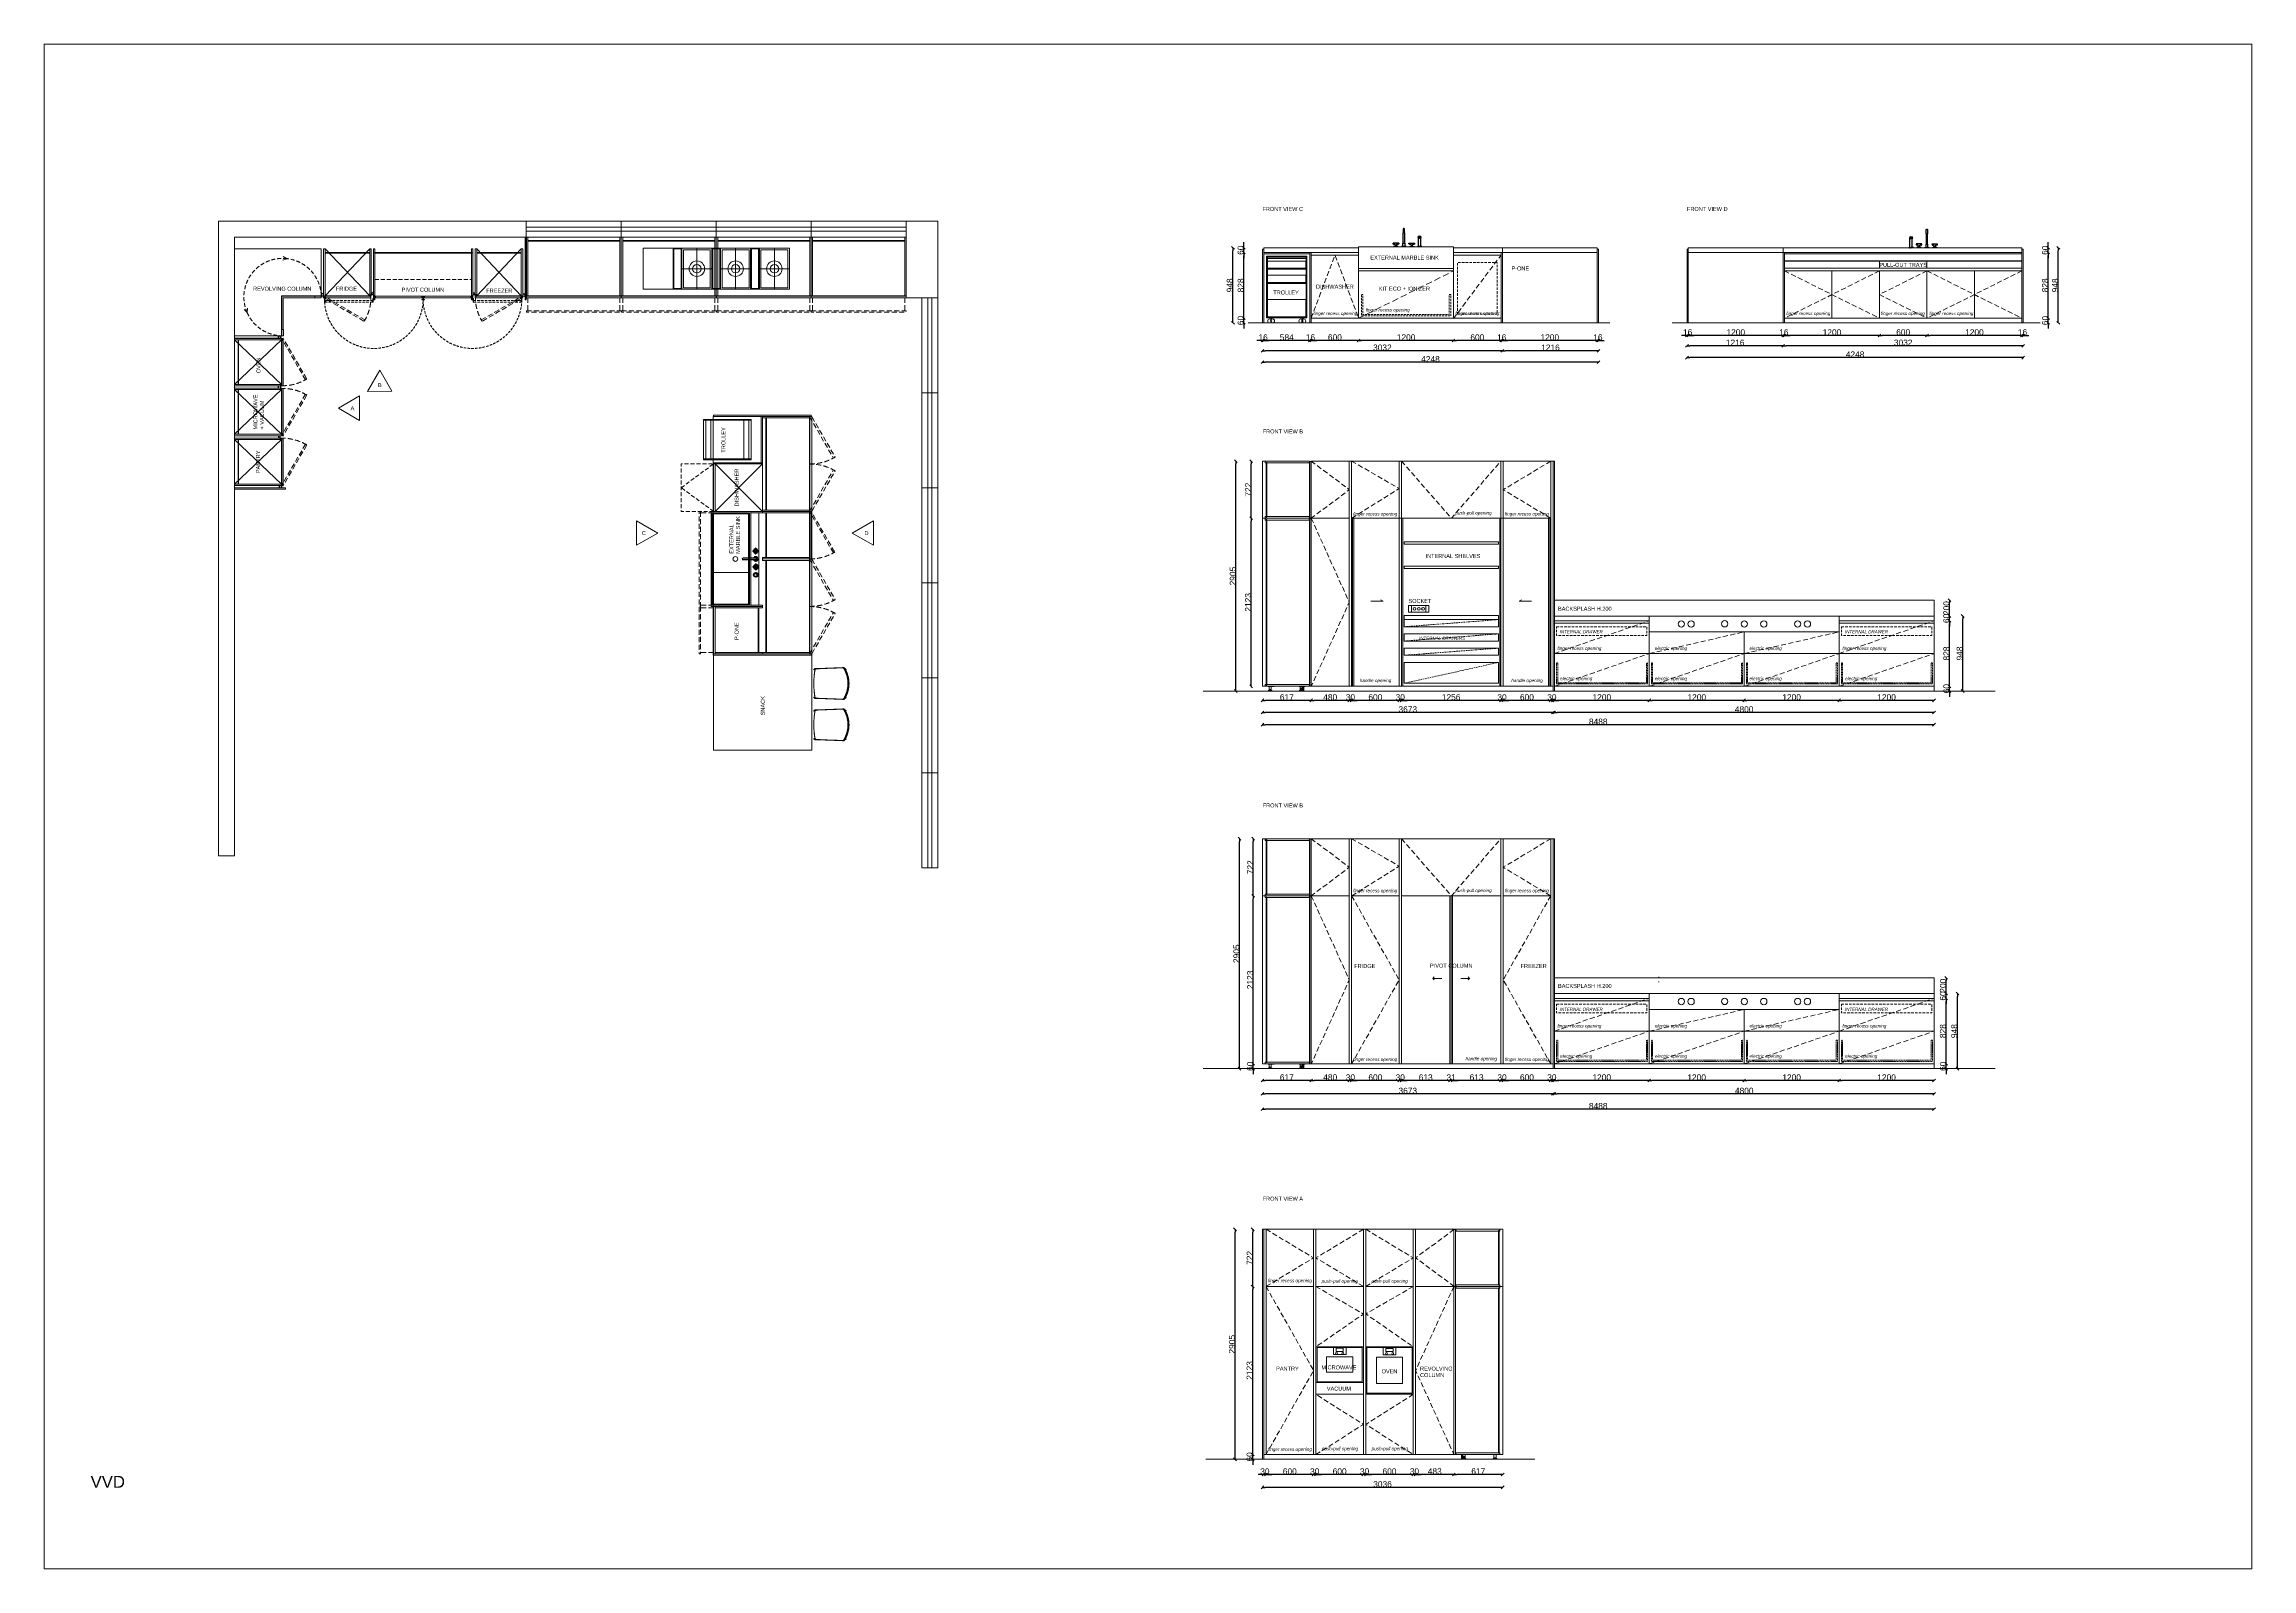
# Model space of a CAD drawing. Header units: millimetres. Extents: x -19300 to 8600, y 27389 to 46650.
import ezdxf

# ---------------------------------------------------------------- set-up
doc = ezdxf.new("R2010")
doc.units = ezdxf.units.MM
doc.header["$LTSCALE"] = 50
doc.header["$PDMODE"] = 1
doc.header["$PDSIZE"] = -2
for name, pattern in [('[LP] Type-1', [0.212, 0.106, -0.106]), ('DASHEDSSS', [1.5, 1, -0.5]), ('NASCOSTA2', [2.38125, 1.5875, -0.79375]), ('NASCOSTAX2aa', [1.5, 1, -0.5]), ('NASCOSTAX2SSS', [15, 10, -5]), ('TRATTEGGIATAX2', [1.905, 1.27, -0.635]), ('TRATTEGGIATAX255', [0.9525, 0.635, -0.3175]), ('TRATTEGGIATAX2SSSS', [1.905, 1.27, -0.635]), ('TRATTEGGIATAXX', [0.75, 0.5, -0.25]), ('VW-01 Linea a tratti corti', [0.6, 0.4, -0.2])]:
    doc.linetypes.add(name, pattern=pattern)
doc.layers.get('0').update_dxf_attribs({"lineweight": 18})
doc.layers.get('Defpoints').update_dxf_attribs({"lineweight": 25})
for name, color, linetype, lineweight in [('DADA_FURNITURES', 7, 'Continuous', 13), ('DADA_TEXT', 7, 'Continuous', 9), ('Linee arredi', 7, 'Continuous', 5), ('Nessuna', 7, 'Continuous', 5), ('Quote', 7, 'Continuous', 5)]:
    doc.layers.add(name, color=color, linetype=linetype, lineweight=lineweight)
doc.layers.add('GRAF', color=1, linetype='Continuous', lineweight=18, true_color=0xff0000)
doc.styles.add('Arial', font='arial.ttf')
doc.styles.add('Helvetica', font='')
doc.styles.add('Helvetica (italic)', font='ariali.ttf')
doc.styles.get('Helvetica').set_extended_font_data('Helvetica')
doc.dimstyles.new('M&C_quote arredo', dxfattribs={"dimtxt": 50.344329, "dimasz": 35.34668, "dimexe": 0, "dimexo": 0, "dimgap": 0.5, "dimtad": 1, "dimdec": 0, "dimtxsty": 'Arial', "dimblk": 'VW_SLASH', "dimblk1": 'VW_SLASH', "dimblk2": 'VW_SLASH', "dimcen": 0, "dimse1": 1, "dimse2": 1, "dimazin": 0, "dimtfac": 1, "dimtdec": 0, "dimtix": 1, "dimtmove": 0, "dimatfit": 0, "dimldrblk": 'VW_SLASH', "dimfxl": 0, "dimfxlon": 1, "dimfrac": 2, "dimtolj": 1, "dimarcsym": 0})

# ---------------------------------------------------------------- blocks, each defined once
blk = doc.blocks.new('Gruppo')
at = {"layer": 'DADA_FURNITURES', "transparency": 33554687, "flags": 128}
blk.add_lwpolyline([(-2766, 40661), (-2749, 40661), (-2749, 38538), (-2766, 38538)], close=True, dxfattribs=at)
at = {"layer": 'DADA_FURNITURES', "color": 7, "linetype": 'Continuous', "lineweight": 5, "transparency": 33554687, "flags": 128}
blk.add_lwpolyline([(-2749, 40661), (-2147, 40661), (-2147, 38538), (-2749, 38538)], close=True, dxfattribs=at)
blk = doc.blocks.new('Gruppo-1')
at = {"layer": 'DADA_FURNITURES', "linetype": 'Continuous'}
blk.add_line((-15878, 43447), (-16278, 43447), dxfattribs=at)
at = {"layer": 'DADA_FURNITURES', "linetype": 'Continuous', "flags": 128}
blk.add_lwpolyline([(-15798, 44064), (-15798, 43469), (-16300, 43469), (-16300, 42964), (-16895, 42964), (-16895, 44064), (-15798, 44064)], dxfattribs=at)
at = {"layer": 'DADA_FURNITURES', "color": 7, "linetype": 'Continuous', "lineweight": 18, "flags": 128}
for points in [[(-16279, 43967), (-16230, 43940), (-16282, 43921)], [(-16730, 43314), (-16734, 43259), (-16773, 43298)]]:
    blk.add_lwpolyline(points, dxfattribs=at)
at = {"layer": 'DADA_FURNITURES', "flags": 128}
blk.add_lwpolyline([(-15878, 43447), (-15878, 43466), (-16297, 43466), (-16297, 43044), (-16278, 43044), (-16278, 43447), (-15878, 43447)], dxfattribs=at)
for points in [[(-15798, 43444), (-15878, 43444), (-15878, 43466), (-15798, 43466)], [(-16275, 42964), (-16275, 43044), (-16297, 43044), (-16297, 42964)]]:
    blk.add_lwpolyline(points, close=True, dxfattribs=at)
at = {"layer": 'DADA_FURNITURES', "color": 7, "linetype": 'DASHEDSSS', "lineweight": 18}
for start, end in [(83.3707, 203.6346), (1.5811, 83.3707), (203.6346, 268.7575)]:
    blk.add_arc((-16287, 43455), 489, start, end, dxfattribs=at)
blk = doc.blocks.new('Gruppo-2')
at = {"layer": 'DADA_FURNITURES'}
for p, q in [((-15186, 43486), (-15168, 43486)), ((-15169, 43486), (-15186, 43486)), ((-15186, 43466), (-15186, 43485)), ((-15186, 43466), (-15185, 43466)), ((-15181, 43485), (-15185, 43485)), ((-15185, 43473), (-15185, 43484)), ((-15181, 43473), (-15185, 43473)), ((-15181, 43472), (-15185, 43472)), ((-15185, 43466), (-15185, 43471)), ((-15184, 43471), (-15185, 43470)), ((-15184, 43471), (-15185, 43470)), ((-15185, 43470), (-15185, 43470)), ((-15184, 43470), (-15185, 43469)), ((-15185, 43470), (-15185, 43470)), ((-15185, 43469), (-15185, 43468)), ((-15185, 43469), (-15185, 43468)), ((-15184, 43468), (-15185, 43468)), ((-15185, 43468), (-15185, 43467)), ((-15185, 43467), (-15185, 43467)), ((-15185, 43464), (-15185, 43466)), ((-15185, 43466), (-15184, 43466)), ((-15184, 43470), (-15184, 43470)), ((-15184, 43468), (-15184, 43468)), ((-15184, 43466), (-15184, 43467)), ((-15181, 43464), (-15184, 43464)), ((-15183, 43462), (-15183, 43462)), ((-15182, 43471), (-15181, 43471)), ((-15181, 43473), (-15181, 43484)), ((-15181, 43466), (-15181, 43471)), ((-15181, 43471), (-15181, 43470)), ((-15181, 43470), (-15181, 43470)), ((-15181, 43470), (-15181, 43470)), ((-15181, 43470), (-15181, 43469)), ((-15181, 43469), (-15181, 43468)), ((-15181, 43469), (-15181, 43468)), ((-15181, 43468), (-15181, 43468)), ((-15181, 43468), (-15181, 43468)), ((-15181, 43468), (-15181, 43467)), ((-15181, 43467), (-15181, 43467)), ((-15181, 43467), (-15181, 43467)), ((-15180, 43466), (-15181, 43466)), ((-15181, 43464), (-15181, 43466)), ((-15181, 43466), (-15181, 43466)), ((-15179, 43466), (-15179, 43481)), ((-15169, 43486), (-15177, 43486)), ((-15176, 43484), (-15143, 43484)), ((-15168, 43504), (-15168, 43510)), ((-15161, 43504), (-15168, 43504)), ((-15161, 43501), (-15168, 43501)), ((-15168, 43501), (-15168, 43486)), ((-15167, 43506), (-15167, 43510)), ((-15167, 43486), (-15167, 43499)), ((-15162, 43506), (-15166, 43506)), ((-15160, 43500), (-15166, 43500)), ((-15166, 43486), (-15153, 43486)), ((-15162, 43506), (-15160, 43508)), ((-15161, 43501), (-15161, 43504)), ((-15160, 43508), (-15147, 43508)), ((-15159, 43500), (-15159, 43506)), ((-15159, 43506), (-15153, 43506)), ((-15148, 43506), (-15153, 43506)), ((-15140, 43486), (-15153, 43486)), ((-15146, 43484), (-15153, 43484)), ((-15145, 43506), (-15147, 43508)), ((-15147, 43500), (-15147, 43506)), ((-15147, 43500), (-15140, 43500)), ((-15146, 43502), (-15146, 43504)), ((-15146, 43504), (-15139, 43504)), ((-15146, 43501), (-15139, 43501)), ((-15140, 43506), (-15145, 43506)), ((-15140, 43516), (-15140, 43520)), ((-15139, 43516), (-15140, 43516)), ((-15139, 43516), (-15140, 43515)), ((-15140, 43506), (-15140, 43515)), ((-15140, 43486), (-15140, 43499)), ((-15140, 43481), (-15139, 43470)), ((-15138, 43505), (-15138, 43520)), ((-15138, 43501), (-15138, 43469)), ((-15138, 43469), (-15138, 43469))]:
    blk.add_line(p, q, dxfattribs=at)
for centre, radius, start, end in [((-15186, 43485), 0.3, 90.4241, 180.4241), ((-15186, 43466), 0.2, 180.4241, 270.4241), ((-15185, 43484), 0.3, 90.4241, 180.4241), ((-15185, 43473), 0.3, 180.4241, 270.4241), ((-15185, 43471), 0.2, 90.4241, 180.4241), ((-15184, 43470), 0.2, 0.4241, 126.3664), ((-15184, 43468), 0.2, 0.4241, 126.3664), ((-15184, 43467), 0.2, 0.4241, 126.3664), ((-15185, 43466), 0.2, 270.4241, 0.4241), ((-15185, 43466), 0.2, 125.7358, 180.4241), ((-15183, 43464), 2, 180.4241, 270.4241), ((-15183, 43470), 2, 54.4818, 126.3664), ((-15184, 43470), 0.2, 306.3664, 0.4241), ((-15184, 43468), 0.2, 306.3664, 0.4241), ((-15184, 43466), 0.2, 305.7358, 0.4241), ((-15183, 43464), 1.5, 184.5202, 270.4241), ((-15184, 43464), 0.1, 90.4241, 184.5202), ((-15183, 43464), 2, 270.4241, 0.4241), ((-15183, 43464), 1.5, 270.4241, 356.3281), ((-15181, 43484), 0.3, 0.4241, 90.4241), ((-15181, 43473), 0.3, 270.4241, 0.4241), ((-15181, 43471), 0.2, 0.4241, 90.4241), ((-15181, 43470), 0.2, 54.4818, 180.4241), ((-15181, 43470), 0.2, 180.4241, 234.4818), ((-15181, 43468), 0.2, 54.4818, 180.4241), ((-15181, 43468), 0.2, 180.4241, 234.4818), ((-15181, 43467), 0.2, 54.4818, 180.4241), ((-15181, 43467), 0.2, 180.4241, 235.1124), ((-15181, 43466), 0.2, 180.4241, 270.4241), ((-15181, 43466), 0.2, 0.4241, 55.1124), ((-15181, 43464), 0.1, 356.3281, 90.4241), ((-15180, 43466), 0.3, 270.4241, 0.4241), ((-15176, 43481), 3, 90.4241, 180.4241), ((-15169, 43486), 0.3, 270.4241, 0.4241), ((-15168, 43510), 0.75, 0.4241, 180.4241), ((-15168, 43504), 0.3, 180.4241, 270.4241), ((-15168, 43501), 0.3, 90.4241, 180.4241), ((-15166, 43506), 0.5, 180.4241, 270.4241), ((-15166, 43499), 0.5, 90.4241, 180.4241), ((-15166, 43486), 0.5, 180.4241, 270.4241), ((-15162, 43506), 0.5, 270.4241, 315.4241), ((-15161, 43504), 0.3, 0.4241, 90.4241), ((-15161, 43501), 0.3, 270.4241, 0.4241), ((-15160, 43507), 0.5, 90.4241, 135.4241), ((-15160, 43500), 0.5, 270.4241, 0.4241), ((-15159, 43506), 0.5, 90.4241, 180.4241), ((-15148, 43506), 0.5, 0.4241, 90.4241), ((-15147, 43507), 0.5, 45.4241, 90.4241), ((-15147, 43500), 0.5, 180.4241, 270.4241), ((-15146, 43504), 0.3, 90.4241, 180.4241), ((-15146, 43502), 0.3, 180.4241, 270.4241), ((-15145, 43506), 0.5, 225.4241, 270.4241), ((-15143, 43481), 3, 3.9002, 90.4241), ((-15139, 43520), 0.75, 0.4241, 180.4241), ((-15140, 43506), 0.5, 270.4241, 0.4241), ((-15140, 43499), 0.5, 0.4241, 90.4241), ((-15140, 43486), 0.5, 270.4241, 0.4241), ((-15139, 43505), 0.3, 270.4241, 0.4241), ((-15139, 43501), 0.3, 0.4241, 90.4241), ((-15138, 43470), 1, 183.8509, 270.4241)]:
    blk.add_arc(centre, radius, start, end, dxfattribs=at)
blk = doc.blocks.new('Gruppo-3')
at = {"layer": 'DADA_FURNITURES', "color": 7, "linetype": 'Continuous', "lineweight": 5, "transparency": 33554687}
for p, q in [((-15186, 43469), (-15750, 44064)), ((-15750, 43469), (-15186, 44064))]:
    blk.add_line(p, q, dxfattribs=at)
at = {"layer": 'DADA_FURNITURES'}
for p, q in [((-15186, 44019), (-15750, 44019)), ((-15186, 44011), (-15750, 44011)), ((-15186, 43469), (-15750, 43469))]:
    blk.add_line(p, q, dxfattribs=at)
at = {"layer": 'DADA_FURNITURES', "flags": 128}
for points in [[(-15750, 44064), (-15768, 44064), (-15768, 43469), (-15750, 43469), (-15750, 44064)], [(-15168, 44064), (-15186, 44064), (-15186, 43469), (-15168, 43469), (-15168, 44064)], [(-15170, 43466), (-15767, 43466), (-15767, 43447), (-15170, 43447), (-15170, 43466)]]:
    blk.add_lwpolyline(points, dxfattribs=at)
at = {"layer": 'DADA_FURNITURES', "color": 7, "linetype": 'TRATTEGGIATAX2SSSS', "lineweight": 5, "flags": 128}
blk.add_lwpolyline([(-15245, 43166), (-15762, 43464), (-15772, 43448), (-15255, 43149), (-15245, 43166)], dxfattribs=at)
at = {"layer": 'DADA_FURNITURES', "color": 7, "linetype": 'TRATTEGGIATAX2SSSS', "lineweight": 5}
blk.add_arc((-15767, 43456), 597, 329.0882, 0.9118, dxfattribs=at)
blk = doc.blocks.new('Gruppo-4')
at = {"layer": 'DADA_FURNITURES', "color": 7, "lineweight": 18}
for p, q in [((-15131, 43468), (-15138, 43468)), ((-15138, 43468), (-15138, 43447)), ((-15138, 43431), (-15138, 43426)), ((-15137, 43446), (-15131, 43446)), ((-15137, 43425), (-15128, 43425)), ((-15131, 43476), (-15130, 43476)), ((-15131, 43474), (-15130, 43474)), ((-15131, 43472), (-15130, 43472)), ((-15131, 43470), (-15131, 43470)), ((-15130, 43478), (-15129, 43478)), ((-15130, 43445), (-15130, 43433)), ((-15129, 43478), (-15129, 43478)), ((-15128, 43476), (-15129, 43476)), ((-15128, 43474), (-15129, 43474)), ((-15128, 43472), (-15129, 43472)), ((-15128, 43470), (-15128, 43470)), ((-15120, 43468), (-15128, 43468)), ((-15127, 43427), (-15127, 43467))]:
    blk.add_line(p, q, dxfattribs=at)
at = {"layer": 'DADA_FURNITURES', "color": 7, "linetype": 'Continuous', "lineweight": 18}
for p, q in [((-15131, 43432), (-15137, 43432)), ((-15131, 43476), (-15130, 43478)), ((-15131, 43474), (-15130, 43476)), ((-15131, 43472), (-15130, 43474)), ((-15131, 43470), (-15130, 43472)), ((-15130, 43468), (-15130, 43470)), ((-15128, 43474), (-15129, 43476)), ((-15128, 43472), (-15129, 43474)), ((-15128, 43470), (-15129, 43472)), ((-15129, 43468), (-15129, 43470)), ((-15128, 43476), (-15128, 43478)), ((-15121, 43467), (-15126, 43467)), ((-15120, 43468), (-15120, 43468))]:
    blk.add_line(p, q, dxfattribs=at)
at = {"layer": 'DADA_FURNITURES', "color": 7, "lineweight": 18}
blk.add_circle((-15134, 43429), 2, dxfattribs=at)
at = {"layer": 'DADA_FURNITURES', "color": 7, "linetype": 'Continuous', "lineweight": 18}
blk.add_circle((-15134, 43429), 2, dxfattribs=at)
at = {"layer": 'DADA_FURNITURES', "color": 7, "lineweight": 18}
for centre, radius, start, end in [((-15137, 43447), 1, 180, 270), ((-15137, 43426), 1, 180, 270), ((-15131, 43445), 1, 0, 90), ((-15131, 43433), 1, 270, 0), ((-15128, 43427), 1.5, 270, 0)]:
    blk.add_arc(centre, radius, start, end, dxfattribs=at)
at = {"layer": 'DADA_FURNITURES', "color": 7, "linetype": 'Continuous', "lineweight": 18}
for centre, radius, start, end in [((-15137, 43431), 1, 90, 180), ((-15131, 43470), 0.3, 0, 90), ((-15131, 43468), 0.3, 270, 0), ((-15130, 43478), 0.3, 90, 161.9958), ((-15129, 43478), 0.3, 18.0042, 90), ((-15128, 43470), 0.3, 90, 180), ((-15128, 43468), 0.3, 180, 270), ((-15126, 43467), 0.5, 90, 180), ((-15121, 43468), 0.5, 270, 0)]:
    blk.add_arc(centre, radius, start, end, dxfattribs=at)
blk = doc.blocks.new('Gruppo-5')
at = {"layer": 'DADA_FURNITURES', "color": 7, "lineweight": 18}
for p, q in [((-13901, 43468), (-13893, 43468)), ((-13894, 43427), (-13894, 43467)), ((-13893, 43476), (-13892, 43476)), ((-13893, 43474), (-13892, 43474)), ((-13893, 43472), (-13892, 43472)), ((-13893, 43470), (-13893, 43470)), ((-13892, 43478), (-13891, 43478)), ((-13883, 43425), (-13892, 43425)), ((-13891, 43478), (-13891, 43478)), ((-13890, 43476), (-13891, 43476)), ((-13890, 43474), (-13891, 43474)), ((-13890, 43472), (-13891, 43472)), ((-13891, 43445), (-13891, 43433)), ((-13890, 43470), (-13890, 43470)), ((-13890, 43468), (-13882, 43468)), ((-13883, 43446), (-13890, 43446)), ((-13882, 43468), (-13882, 43447)), ((-13882, 43431), (-13882, 43426))]:
    blk.add_line(p, q, dxfattribs=at)
at = {"layer": 'DADA_FURNITURES', "color": 7, "linetype": 'Continuous', "lineweight": 18}
for p, q in [((-13901, 43468), (-13901, 43468)), ((-13900, 43467), (-13894, 43467)), ((-13893, 43476), (-13892, 43478)), ((-13893, 43474), (-13892, 43476)), ((-13893, 43472), (-13892, 43474)), ((-13893, 43470), (-13892, 43472)), ((-13892, 43468), (-13892, 43470)), ((-13890, 43474), (-13891, 43476)), ((-13890, 43472), (-13891, 43474)), ((-13890, 43470), (-13891, 43472)), ((-13891, 43468), (-13891, 43470)), ((-13890, 43476), (-13890, 43478)), ((-13890, 43432), (-13883, 43432))]:
    blk.add_line(p, q, dxfattribs=at)
at = {"layer": 'DADA_FURNITURES', "color": 7, "lineweight": 18}
blk.add_circle((-13887, 43429), 2, dxfattribs=at)
at = {"layer": 'DADA_FURNITURES', "color": 7, "linetype": 'Continuous', "lineweight": 18}
blk.add_circle((-13887, 43429), 2, dxfattribs=at)
for centre, radius, start, end in [((-13900, 43468), 0.5, 180, 270), ((-13894, 43467), 0.5, 0, 90), ((-13893, 43470), 0.3, 0, 90), ((-13893, 43468), 0.3, 270, 0), ((-13892, 43478), 0.3, 90, 161.9958), ((-13891, 43478), 0.3, 18.0042, 90), ((-13890, 43470), 0.3, 90, 180), ((-13890, 43468), 0.3, 180, 270), ((-13883, 43431), 1, 0, 90)]:
    blk.add_arc(centre, radius, start, end, dxfattribs=at)
at = {"layer": 'DADA_FURNITURES', "color": 7, "lineweight": 18}
for centre, radius, start, end in [((-13892, 43427), 1.5, 180, 270), ((-13890, 43445), 1, 90, 180), ((-13890, 43433), 1, 180, 270), ((-13883, 43447), 1, 270, 0), ((-13883, 43426), 1, 270, 0)]:
    blk.add_arc(centre, radius, start, end, dxfattribs=at)
blk = doc.blocks.new('Gruppo-6')
at = {"layer": 'DADA_FURNITURES', "color": 7, "lineweight": 18}
for p, q in [((-15138, 43426), (-15138, 43431)), ((-15136, 43423), (-15138, 43423)), ((-15138, 43423), (-15138, 43420)), ((-15138, 43419), (-15124, 43419)), ((-15137, 43432), (-15126, 43432)), ((-15136, 43425), (-15137, 43425)), ((-15136, 43423), (-15126, 43423)), ((-15135, 43425), (-15135, 43424)), ((-15126, 43424), (-15126, 43465)), ((-15123, 43465), (-15125, 43465)), ((-15123, 43465), (-15123, 43457)), ((-15123, 43457), (-15123, 43465)), ((-15123, 43456), (-15121, 43456)), ((-15123, 43455), (-15121, 43455)), ((-15123, 43454), (-15123, 43446)), ((-15123, 43421), (-15123, 43454)), ((-15121, 43457), (-15121, 43457)), ((-15121, 43457), (-15119, 43456)), ((-15121, 43454), (-15119, 43455)), ((-15121, 43454), (-15121, 43454)), ((-15119, 43457), (-15119, 43456)), ((-15119, 43457), (-15117, 43456)), ((-15119, 43454), (-15119, 43455)), ((-15119, 43454), (-15117, 43455)), ((-15117, 43457), (-15117, 43456)), ((-15117, 43457), (-15115, 43456)), ((-15117, 43454), (-15117, 43455)), ((-15117, 43454), (-15115, 43455)), ((-15115, 43457), (-15115, 43456)), ((-15115, 43457), (-15113, 43457)), ((-15115, 43454), (-15115, 43455)), ((-15115, 43454), (-15113, 43455)), ((-15113, 43456), (-15113, 43456)), ((-15113, 43455), (-15113, 43456))]:
    blk.add_line(p, q, dxfattribs=at)
blk.add_circle((-15134, 43429), 2, dxfattribs=at)
for centre, radius, start, end in [((-15137, 43431), 1, 90, 180), ((-15137, 43426), 1, 180, 270), ((-15138, 43423), 0.5, 90, 180), ((-15138, 43420), 0.5, 180, 270), ((-15136, 43425), 0.5, 0, 90), ((-15136, 43424), 0.5, 270, 0), ((-15125, 43465), 0.5, 90, 180), ((-15126, 43424), 0.5, 270, 0), ((-15124, 43421), 1.5, 270, 0), ((-15123, 43457), 0.3, 180, 270), ((-15123, 43454), 0.3, 90, 180), ((-15121, 43457), 0.3, 270, 0), ((-15121, 43454), 0.3, 0, 90), ((-15113, 43456), 0.3, 0, 71.9958), ((-15113, 43455), 0.3, 288.0042, 0)]:
    blk.add_arc(centre, radius, start, end, dxfattribs=at)
blk = doc.blocks.new('Gruppo-7')
at = {"layer": 'DADA_FURNITURES', "linetype": 'Continuous'}
for p, q in [((-14528, 43420), (-14528, 43425)), ((-14527, 43425), (-14525, 43425)), ((-14513, 43419), (-14527, 43419)), ((-14523, 43457), (-14525, 43456)), ((-14523, 43454), (-14525, 43455)), ((-14525, 43425), (-14525, 43421)), ((-14515, 43421), (-14525, 43421)), ((-14521, 43457), (-14523, 43456)), ((-14521, 43454), (-14523, 43455)), ((-14519, 43457), (-14521, 43456)), ((-14519, 43454), (-14521, 43455)), ((-14517, 43457), (-14519, 43456)), ((-14517, 43454), (-14519, 43455)), ((-14515, 43456), (-14517, 43456)), ((-14515, 43455), (-14517, 43455)), ((-14515, 43465), (-14515, 43457)), ((-14515, 43465), (-14513, 43465)), ((-14515, 43454), (-14515, 43422)), ((-14512, 43465), (-14512, 43420))]:
    blk.add_line(p, q, dxfattribs=at)
at = {"layer": 'DADA_FURNITURES'}
for p, q in [((-14525, 43455), (-14525, 43456)), ((-14525, 43456), (-14525, 43456)), ((-14523, 43457), (-14523, 43456)), ((-14523, 43454), (-14523, 43455)), ((-14521, 43457), (-14521, 43456)), ((-14521, 43454), (-14521, 43455)), ((-14519, 43457), (-14519, 43456)), ((-14519, 43454), (-14519, 43455)), ((-14517, 43457), (-14517, 43457)), ((-14517, 43454), (-14517, 43454))]:
    blk.add_line(p, q, dxfattribs=at)
at = {"layer": 'DADA_FURNITURES', "linetype": 'Continuous'}
for centre, radius, start, end in [((-14527, 43425), 0.5, 90, 180), ((-14527, 43420), 0.5, 180, 270), ((-14525, 43456), 0.3, 108.0042, 180), ((-14525, 43455), 0.3, 180, 251.9958), ((-14525, 43425), 0.5, 0, 90), ((-14517, 43457), 0.3, 180, 270), ((-14517, 43454), 0.3, 90, 180), ((-14515, 43457), 0.3, 270, 0), ((-14515, 43454), 0.3, 0, 90), ((-14515, 43422), 0.5, 270, 0), ((-14513, 43465), 0.5, 0, 90), ((-14513, 43420), 0.5, 270, 0)]:
    blk.add_arc(centre, radius, start, end, dxfattribs=at)
blk = doc.blocks.new('Gruppo-8')
at = {"layer": 'DADA_FURNITURES', "color": 7, "lineweight": 18, "transparency": 33554687}
for p, q in [((-14515, 43465), (-15123, 43465)), ((-15123, 43446), (-14515, 43446))]:
    blk.add_line(p, q, dxfattribs=at)
at = {"layer": 'DADA_FURNITURES', "color": 7, "lineweight": 18, "transparency": 33554687, "flags": 128}
blk.add_lwpolyline([(-14515, 43454), (-14526, 43454), (-14526, 43457), (-14515, 43457), (-14515, 43454)], dxfattribs=at)
at = {"layer": 'DADA_FURNITURES', "color": 7, "transparency": 33554687}
for name in ['Gruppo-6', 'Gruppo-7']:
    blk.add_blockref(name, (0, 0), dxfattribs=at)
blk = doc.blocks.new('Gruppo-9')
at = {"layer": 'DADA_FURNITURES', "color": 7, "lineweight": 18}
for p, q in [((-13906, 43457), (-13908, 43457)), ((-13908, 43456), (-13908, 43456)), ((-13908, 43455), (-13908, 43456)), ((-13906, 43454), (-13908, 43455)), ((-13906, 43457), (-13906, 43456)), ((-13904, 43457), (-13906, 43456)), ((-13906, 43454), (-13906, 43455)), ((-13904, 43454), (-13906, 43455)), ((-13904, 43457), (-13904, 43456)), ((-13902, 43457), (-13904, 43456)), ((-13904, 43454), (-13904, 43455)), ((-13902, 43454), (-13904, 43455)), ((-13900, 43457), (-13902, 43456)), ((-13902, 43457), (-13902, 43456)), ((-13900, 43454), (-13902, 43455)), ((-13902, 43454), (-13902, 43455)), ((-13900, 43457), (-13900, 43457)), ((-13898, 43456), (-13900, 43456)), ((-13898, 43455), (-13900, 43455)), ((-13900, 43454), (-13900, 43454)), ((-13898, 43465), (-13898, 43457)), ((-13898, 43457), (-13898, 43465)), ((-13898, 43465), (-13895, 43465)), ((-13898, 43454), (-13898, 43446)), ((-13898, 43421), (-13898, 43454)), ((-13883, 43419), (-13896, 43419)), ((-13895, 43424), (-13895, 43465)), ((-13883, 43432), (-13895, 43432)), ((-13885, 43423), (-13894, 43423)), ((-13885, 43425), (-13885, 43424)), ((-13885, 43425), (-13883, 43425)), ((-13885, 43423), (-13883, 43423)), ((-13882, 43426), (-13882, 43431)), ((-13882, 43423), (-13882, 43420))]:
    blk.add_line(p, q, dxfattribs=at)
blk.add_circle((-13887, 43429), 2, dxfattribs=at)
for centre, radius, start, end in [((-13908, 43456), 0.3, 108.0042, 180), ((-13908, 43455), 0.3, 180, 251.9958), ((-13900, 43457), 0.3, 180, 270), ((-13900, 43454), 0.3, 90, 180), ((-13898, 43457), 0.3, 270, 0), ((-13898, 43454), 0.3, 0, 90), ((-13896, 43421), 1.5, 180, 270), ((-13895, 43465), 0.5, 0, 90), ((-13894, 43424), 0.5, 180, 270), ((-13885, 43425), 0.5, 90, 180), ((-13885, 43424), 0.5, 180, 270), ((-13883, 43431), 1, 0, 90), ((-13883, 43426), 1, 270, 0), ((-13883, 43423), 0.5, 0, 90), ((-13883, 43420), 0.5, 270, 0)]:
    blk.add_arc(centre, radius, start, end, dxfattribs=at)
blk = doc.blocks.new('Gruppo-10')
at = {"layer": 'DADA_FURNITURES', "linetype": 'Continuous'}
for p, q in [((-14508, 43465), (-14508, 43420)), ((-14506, 43465), (-14508, 43465)), ((-14508, 43419), (-14493, 43419)), ((-14506, 43465), (-14506, 43457)), ((-14506, 43456), (-14504, 43456)), ((-14506, 43455), (-14504, 43455)), ((-14506, 43454), (-14506, 43422)), ((-14505, 43421), (-14496, 43421)), ((-14504, 43457), (-14502, 43456)), ((-14504, 43454), (-14502, 43455)), ((-14502, 43457), (-14500, 43456)), ((-14502, 43454), (-14500, 43455)), ((-14500, 43457), (-14498, 43456)), ((-14500, 43454), (-14498, 43455)), ((-14498, 43457), (-14496, 43456)), ((-14498, 43454), (-14496, 43455)), ((-14496, 43425), (-14496, 43421)), ((-14493, 43425), (-14495, 43425)), ((-14493, 43420), (-14493, 43425))]:
    blk.add_line(p, q, dxfattribs=at)
at = {"layer": 'DADA_FURNITURES'}
for p, q in [((-14504, 43457), (-14504, 43457)), ((-14504, 43454), (-14504, 43454)), ((-14502, 43457), (-14502, 43456)), ((-14502, 43454), (-14502, 43455)), ((-14500, 43457), (-14500, 43456)), ((-14500, 43454), (-14500, 43455)), ((-14498, 43457), (-14498, 43456)), ((-14498, 43454), (-14498, 43455)), ((-14496, 43455), (-14496, 43456)), ((-14496, 43456), (-14496, 43456))]:
    blk.add_line(p, q, dxfattribs=at)
at = {"layer": 'DADA_FURNITURES', "linetype": 'Continuous'}
for centre, radius, start, end in [((-14508, 43465), 0.5, 90, 180), ((-14508, 43420), 0.5, 180, 270), ((-14506, 43457), 0.3, 180, 270), ((-14506, 43454), 0.3, 90, 180), ((-14505, 43422), 0.5, 180, 270), ((-14504, 43457), 0.3, 270, 0), ((-14504, 43454), 0.3, 0, 90), ((-14496, 43456), 0.3, 0, 71.9958), ((-14496, 43455), 0.3, 288.0042, 0), ((-14495, 43425), 0.5, 90, 180), ((-14493, 43425), 0.5, 0, 90), ((-14493, 43420), 0.5, 270, 0)]:
    blk.add_arc(centre, radius, start, end, dxfattribs=at)
blk = doc.blocks.new('Gruppo-11')
at = {"layer": 'DADA_FURNITURES', "color": 7, "lineweight": 18, "transparency": 33554687}
for p, q in [((-14506, 43465), (-13898, 43465)), ((-13898, 43446), (-14506, 43446))]:
    blk.add_line(p, q, dxfattribs=at)
at = {"layer": 'DADA_FURNITURES', "color": 7, "lineweight": 18, "transparency": 33554687, "flags": 128}
blk.add_lwpolyline([(-14506, 43454), (-14495, 43454), (-14495, 43457), (-14506, 43457), (-14506, 43454)], dxfattribs=at)
at = {"layer": 'DADA_FURNITURES', "color": 7, "transparency": 33554687}
for name in ['Gruppo-10', 'Gruppo-9']:
    blk.add_blockref(name, (0, 0), dxfattribs=at)
blk = doc.blocks.new('Gruppo-12')
at = {"layer": 'DADA_FURNITURES', "color": 7, "lineweight": 18}
for p, q in [((-15126, 44010), (-15126, 44018)), ((-15126, 44018), (-15120, 44018)), ((-15126, 44010), (-13894, 44010)), ((-15125, 44018), (-13895, 44018)), ((-15125, 44010), (-15125, 44018)), ((-13894, 44018), (-13900, 44018)), ((-13895, 44010), (-13895, 44018)), ((-13894, 44010), (-13894, 44018)), ((-15756, 43392), (-15756, 43438)), ((-15755, 43438), (-15741, 43438)), ((-15753, 43392), (-15755, 43392)), ((-15753, 43403), (-15753, 43436)), ((-15753, 43436), (-15743, 43436)), ((-15753, 43402), (-15752, 43402)), ((-15753, 43401), (-15752, 43401)), ((-15753, 43392), (-15753, 43400)), ((-15751, 43403), (-15751, 43403)), ((-15751, 43403), (-15749, 43402)), ((-15751, 43400), (-15749, 43401)), ((-15751, 43400), (-15751, 43400)), ((-15749, 43403), (-15749, 43402)), ((-15749, 43403), (-15747, 43402)), ((-15749, 43400), (-15749, 43401)), ((-15749, 43400), (-15747, 43401)), ((-15747, 43403), (-15747, 43402)), ((-15747, 43403), (-15745, 43402)), ((-15747, 43400), (-15747, 43401)), ((-15747, 43400), (-15745, 43401)), ((-15745, 43403), (-15745, 43402)), ((-15745, 43403), (-15744, 43403)), ((-15745, 43400), (-15745, 43401)), ((-15745, 43400), (-15744, 43401)), ((-15743, 43433), (-15743, 43436)), ((-15741, 43432), (-15743, 43432)), ((-15743, 43402), (-15743, 43402)), ((-15743, 43401), (-15743, 43402)), ((-15740, 43438), (-15740, 43433)), ((-15153, 43403), (-15155, 43403)), ((-15155, 43401), (-15155, 43402)), ((-15155, 43402), (-15155, 43402)), ((-15153, 43400), (-15155, 43401)), ((-15153, 43403), (-15153, 43402)), ((-15151, 43403), (-15153, 43402)), ((-15153, 43400), (-15153, 43401)), ((-15151, 43400), (-15153, 43401)), ((-15151, 43403), (-15151, 43402)), ((-15149, 43403), (-15151, 43402)), ((-15151, 43400), (-15151, 43401)), ((-15149, 43400), (-15151, 43401)), ((-15147, 43403), (-15149, 43402)), ((-15149, 43403), (-15149, 43402)), ((-15147, 43400), (-15149, 43401)), ((-15149, 43400), (-15149, 43401)), ((-15147, 43403), (-15147, 43403)), ((-15146, 43402), (-15147, 43402)), ((-15146, 43401), (-15147, 43401)), ((-15147, 43400), (-15147, 43400)), ((-15145, 43437), (-15145, 43403)), ((-15145, 43403), (-15145, 43411)), ((-15145, 43392), (-15145, 43400)), ((-15145, 43400), (-15145, 43392)), ((-15145, 43392), (-15143, 43392)), ((-15130, 43438), (-15144, 43438)), ((-15142, 43434), (-15142, 43392)), ((-15132, 43434), (-15142, 43434)), ((-15131, 43425), (-15142, 43425)), ((-15133, 43433), (-15133, 43434)), ((-15132, 43434), (-15130, 43434)), ((-15132, 43432), (-15131, 43432)), ((-15130, 43435), (-15130, 43438)), ((-15130, 43431), (-15130, 43426)), ((-13891, 43435), (-13891, 43438)), ((-13891, 43431), (-13891, 43426)), ((-13890, 43438), (-13877, 43438)), ((-13888, 43434), (-13890, 43434)), ((-13888, 43432), (-13890, 43432)), ((-13890, 43425), (-13878, 43425)), ((-13888, 43433), (-13888, 43434)), ((-13888, 43434), (-13879, 43434)), ((-13878, 43434), (-13878, 43392)), ((-13875, 43392), (-13878, 43392)), ((-13875, 43437), (-13875, 43403)), ((-13875, 43403), (-13875, 43411)), ((-13875, 43402), (-13874, 43402)), ((-13875, 43401), (-13874, 43401)), ((-13875, 43392), (-13875, 43400)), ((-13875, 43400), (-13875, 43392)), ((-13873, 43403), (-13873, 43403)), ((-13873, 43400), (-13873, 43400)), ((-13275, 43403), (-13277, 43403)), ((-13277, 43402), (-13277, 43402)), ((-13277, 43401), (-13277, 43402)), ((-13275, 43400), (-13277, 43401)), ((-13275, 43403), (-13275, 43402)), ((-13273, 43403), (-13275, 43402)), ((-13275, 43400), (-13275, 43401)), ((-13273, 43400), (-13275, 43401)), ((-13273, 43403), (-13273, 43402)), ((-13271, 43403), (-13273, 43402)), ((-13273, 43400), (-13273, 43401)), ((-13271, 43400), (-13273, 43401)), ((-13269, 43403), (-13271, 43402)), ((-13271, 43403), (-13271, 43402)), ((-13269, 43400), (-13271, 43401)), ((-13271, 43400), (-13271, 43401)), ((-13269, 43403), (-13269, 43403)), ((-13268, 43402), (-13269, 43402)), ((-13268, 43401), (-13269, 43401)), ((-13269, 43400), (-13269, 43400)), ((-13267, 43403), (-13267, 43436)), ((-13267, 43392), (-13267, 43400)), ((-13267, 43392), (-13265, 43392)), ((-13265, 43392), (-13265, 43438))]:
    blk.add_line(p, q, dxfattribs=at)
at = {"layer": 'DADA_FURNITURES', "color": 7, "linetype": 'TRATTEGGIATAX255', "lineweight": 5}
for p, q in [((-15145, 43411), (-15753, 43411)), ((-15753, 43392), (-15145, 43392)), ((-13875, 43411), (-13267, 43411)), ((-13267, 43392), (-13875, 43392))]:
    blk.add_line(p, q, dxfattribs=at)
at = {"layer": 'DADA_FURNITURES', "color": 7, "lineweight": 18, "transparency": 33554687}
blk.add_line((-13900, 43468), (-15120, 43468), dxfattribs=at)
at = {"layer": 'DADA_FURNITURES', "color": 7, "linetype": 'NASCOSTAX2SSS', "lineweight": 18}
for p, q in [((-13265, 43438), (-13280, 43438)), ((-13280, 43438), (-13280, 43433)), ((-13280, 43432), (-13278, 43432)), ((-13268, 43436), (-13277, 43436)), ((-13277, 43433), (-13277, 43436))]:
    blk.add_line(p, q, dxfattribs=at)
at = {"layer": 'DADA_FURNITURES', "color": 7, "lineweight": 18, "flags": 128}
for points in [[(-15138, 44064), (-15138, 43468), (-15120, 43468), (-15120, 44064)], [(-13882, 44064), (-13882, 43468), (-13900, 43468), (-13900, 44064)], [(-15753, 43403), (-15742, 43403), (-15742, 43400), (-15753, 43400)], [(-13267, 43403), (-13278, 43403), (-13278, 43400), (-13267, 43400)]]:
    blk.add_lwpolyline(points, close=True, dxfattribs=at)
at = {"layer": 'DADA_FURNITURES', "color": 7, "linetype": 'DASHEDSSS', "lineweight": 18, "flags": 128}
blk.add_lwpolyline([(-15120, 43677), (-13900, 43677), (-13900, 44010), (-15120, 44010)], close=True, dxfattribs=at)
at = {"layer": 'DADA_FURNITURES', "color": 7, "lineweight": 18}
for centre in [(-15134, 43429), (-13887, 43429)]:
    blk.add_circle(centre, 2, dxfattribs=at)
at = {"layer": 'DADA_FURNITURES', "color": 7, "linetype": 'TRATTEGGIATAX255', "lineweight": 5}
for centre, start, end in [((-15134, 43429), 183.3413, 3.3467), ((-13887, 43429), 176.6533, 356.6587)]:
    blk.add_arc(centre, 623, start, end, dxfattribs=at)
at = {"layer": 'DADA_FURNITURES', "color": 7, "lineweight": 18}
for centre, radius, start, end in [((-15755, 43438), 0.5, 90, 180), ((-15755, 43392), 0.5, 180, 270), ((-15753, 43436), 0.5, 90, 180), ((-15753, 43403), 0.3, 180, 270), ((-15753, 43400), 0.3, 90, 180), ((-15752, 43403), 0.3, 270, 0), ((-15752, 43400), 0.3, 0, 90), ((-15744, 43402), 0.3, 0, 71.9958), ((-15744, 43401), 0.3, 288.0042, 0), ((-15743, 43433), 0.5, 180, 270), ((-15741, 43438), 0.5, 0, 90), ((-15741, 43433), 0.5, 270, 0), ((-15155, 43402), 0.3, 108.0042, 180), ((-15155, 43401), 0.3, 180, 251.9958), ((-15147, 43403), 0.3, 180, 270), ((-15147, 43400), 0.3, 90, 180), ((-15146, 43403), 0.3, 270, 0), ((-15146, 43400), 0.3, 0, 90), ((-15144, 43437), 1.5, 90, 180), ((-15143, 43392), 0.5, 270, 0), ((-15142, 43434), 0.5, 90, 180), ((-15139, 43511), 0.75, 0, 180), ((-15132, 43434), 0.5, 90, 180), ((-15132, 43433), 0.5, 180, 270), ((-15131, 43431), 1, 0, 90), ((-15131, 43426), 1, 270, 0), ((-15130, 43438), 0.5, 0, 90), ((-15130, 43435), 0.5, 270, 0), ((-13890, 43438), 0.5, 90, 180), ((-13890, 43435), 0.5, 180, 270), ((-13890, 43431), 1, 90, 180), ((-13890, 43426), 1, 180, 270), ((-13888, 43434), 0.5, 0, 90), ((-13888, 43433), 0.5, 270, 0), ((-13879, 43434), 0.5, 0, 90), ((-13878, 43392), 0.5, 180, 270), ((-13877, 43437), 1.5, 0, 90), ((-13875, 43403), 0.3, 180, 270), ((-13875, 43400), 0.3, 90, 180), ((-13874, 43403), 0.3, 270, 0), ((-13874, 43400), 0.3, 0, 90), ((-13277, 43402), 0.3, 108.0042, 180), ((-13277, 43401), 0.3, 180, 251.9958), ((-13269, 43403), 0.3, 180, 270), ((-13269, 43400), 0.3, 90, 180), ((-13268, 43403), 0.3, 270, 0), ((-13268, 43400), 0.3, 0, 90), ((-13265, 43392), 0.5, 270, 0)]:
    blk.add_arc(centre, radius, start, end, dxfattribs=at)
at = {"layer": 'DADA_FURNITURES', "color": 7, "linetype": 'NASCOSTAX2SSS', "lineweight": 18}
for centre, start, end in [((-13280, 43438), 90, 180), ((-13280, 43433), 180, 270), ((-13278, 43433), 270, 0), ((-13268, 43436), 0, 90), ((-13265, 43438), 0, 90)]:
    blk.add_arc(centre, 0.5, start, end, dxfattribs=at)
at = {"layer": 'DADA_FURNITURES', "color": 7}
for name in ['Gruppo-4', 'Gruppo-8', 'Gruppo-11', 'Gruppo-5']:
    blk.add_blockref(name, (0, 0), dxfattribs=at)
blk = doc.blocks.new('Gruppo-13')
at = {"layer": 'DADA_FURNITURES', "color": 7, "linetype": 'Continuous', "lineweight": 5, "transparency": 33554687}
for p, q in [((-13834, 43469), (-13270, 44064)), ((-13270, 43469), (-13834, 44064))]:
    blk.add_line(p, q, dxfattribs=at)
at = {"layer": 'DADA_FURNITURES'}
for p, q in [((-13834, 44019), (-13270, 44019)), ((-13834, 44011), (-13270, 44011)), ((-13834, 43469), (-13270, 43469))]:
    blk.add_line(p, q, dxfattribs=at)
at = {"layer": 'DADA_FURNITURES', "flags": 128}
for points in [[(-13852, 44064), (-13834, 44064), (-13834, 43469), (-13852, 43469), (-13852, 44064)], [(-13270, 44064), (-13252, 44064), (-13252, 43469), (-13270, 43469), (-13270, 44064)], [(-13851, 43466), (-13254, 43466), (-13254, 43447), (-13851, 43447), (-13851, 43466)]]:
    blk.add_lwpolyline(points, dxfattribs=at)
at = {"layer": 'DADA_FURNITURES', "color": 7, "linetype": 'TRATTEGGIATAX2SSSS', "lineweight": 5, "flags": 128}
blk.add_lwpolyline([(-13776, 43166), (-13259, 43464), (-13249, 43448), (-13766, 43149), (-13776, 43166)], dxfattribs=at)
at = {"layer": 'DADA_FURNITURES', "color": 7, "linetype": 'TRATTEGGIATAX2SSSS', "lineweight": 5}
blk.add_arc((-13254, 43456), 597, 179.0882, 210.9118, dxfattribs=at)
blk = doc.blocks.new('Gruppo-14')
at = {"layer": 'DADA_FURNITURES'}
for p, q in [((-16350, 42935), (-16353, 42935)), ((-16338, 42934), (-16353, 42934)), ((-16349, 42935), (-16350, 42935)), ((-16340, 42935), (-16349, 42935)), ((-16349, 42935), (-16349, 42935)), ((-16338, 42964), (-16344, 42964)), ((-16340, 42962), (-16344, 42962)), ((-16339, 42957), (-16341, 42955)), ((-16341, 42955), (-16341, 42942)), ((-16339, 42940), (-16341, 42942)), ((-16340, 42954), (-16340, 42948)), ((-16340, 42943), (-16340, 42948)), ((-16339, 42957), (-16339, 42962)), ((-16334, 42955), (-16339, 42955)), ((-16334, 42943), (-16339, 42943)), ((-16339, 42936), (-16339, 42940)), ((-16338, 42956), (-16338, 42963)), ((-16335, 42956), (-16338, 42956)), ((-16335, 42941), (-16338, 42941)), ((-16338, 42941), (-16338, 42934)), ((-16335, 42964), (-16301, 42964)), ((-16335, 42956), (-16335, 42963)), ((-16335, 42941), (-16335, 42934)), ((-16335, 42934), (-16301, 42934)), ((-16313, 42962), (-16333, 42962)), ((-16333, 42955), (-16333, 42962)), ((-16333, 42942), (-16333, 42936)), ((-16313, 42935), (-16333, 42935)), ((-16312, 42962), (-16312, 42949)), ((-16312, 42936), (-16312, 42949)), ((-16310, 42939), (-16310, 42958)), ((-16308, 42961), (-16301, 42962)), ((-16308, 42936), (-16301, 42935)), ((-16301, 42964), (-16301, 42963)), ((-16301, 42934), (-16301, 42934))]:
    blk.add_line(p, q, dxfattribs=at)
for centre, radius, start, end in [((-16353, 42934), 0.75, 90, 270), ((-16344, 42963), 0.75, 90, 270), ((-16341, 42955), 0.5, 135, 180), ((-16341, 42942), 0.5, 180, 225), ((-16340, 42962), 0.5, 0, 90), ((-16339, 42954), 0.5, 90, 180), ((-16339, 42943), 0.5, 180, 270), ((-16340, 42936), 0.5, 270, 0), ((-16340, 42957), 0.5, 315, 0), ((-16340, 42940), 0.5, 0, 45), ((-16338, 42963), 0.3, 0, 90), ((-16338, 42956), 0.3, 180, 270), ((-16338, 42956), 0.3, 180, 270), ((-16338, 42941), 0.3, 90, 180), ((-16338, 42934), 0.3, 270, 0), ((-16335, 42963), 0.3, 90, 180), ((-16335, 42956), 0.3, 270, 0), ((-16335, 42941), 0.3, 0, 90), ((-16335, 42934), 0.3, 180, 270), ((-16334, 42955), 0.5, 270, 0), ((-16334, 42942), 0.5, 0, 90), ((-16333, 42962), 0.5, 90, 180), ((-16333, 42936), 0.5, 180, 270), ((-16313, 42962), 0.5, 0, 90), ((-16313, 42936), 0.5, 270, 0), ((-16307, 42958), 3, 93.4761, 180), ((-16307, 42939), 3, 180, 266.5239), ((-16302, 42963), 1, 273.4268, 0), ((-16302, 42934), 1, 0, 86.5732)]:
    blk.add_arc(centre, radius, start, end, dxfattribs=at)
blk = doc.blocks.new('Gruppo-15')
at = {"layer": 'DADA_FURNITURES', "color": 7, "linetype": 'Continuous', "lineweight": 5, "transparency": 33554687}
for p, q in [((-16300, 42286), (-16895, 41722)), ((-16300, 41722), (-16895, 42286))]:
    blk.add_line(p, q, dxfattribs=at)
at = {"layer": 'DADA_FURNITURES'}
for p, q in [((-16850, 42286), (-16850, 41722)), ((-16842, 42286), (-16842, 41722)), ((-16300, 42286), (-16300, 41722))]:
    blk.add_line(p, q, dxfattribs=at)
at = {"layer": 'DADA_FURNITURES', "flags": 128}
for points in [[(-16895, 42304), (-16895, 42286), (-16300, 42286), (-16300, 42304), (-16895, 42304)], [(-16297, 42302), (-16297, 41705), (-16278, 41705), (-16278, 42302), (-16297, 42302)], [(-16895, 41722), (-16895, 41704), (-16300, 41704), (-16300, 41722), (-16895, 41722)]]:
    blk.add_lwpolyline(points, dxfattribs=at)
at = {"layer": 'DADA_FURNITURES', "color": 7, "linetype": 'TRATTEGGIATAX2SSSS', "lineweight": 5, "flags": 128}
blk.add_lwpolyline([(-15998, 42227), (-16296, 41710), (-16280, 41700), (-15981, 42217), (-15998, 42227)], dxfattribs=at)
at = {"layer": 'DADA_FURNITURES', "color": 7, "linetype": 'TRATTEGGIATAX2SSSS', "lineweight": 5}
blk.add_arc((-16288, 41705), 597, 59.0882, 90.9118, dxfattribs=at)
blk = doc.blocks.new('Gruppo-16')
at = {"layer": 'DADA_FURNITURES'}
for p, q in [((-16339, 42334), (-16344, 42334)), ((-16341, 42332), (-16344, 42332)), ((-16341, 42305), (-16344, 42305)), ((-16339, 42304), (-16344, 42304)), ((-16340, 42327), (-16342, 42325)), ((-16342, 42312), (-16342, 42325)), ((-16340, 42310), (-16342, 42312)), ((-16341, 42324), (-16341, 42319)), ((-16341, 42313), (-16341, 42319)), ((-16340, 42332), (-16340, 42327)), ((-16335, 42325), (-16340, 42325)), ((-16335, 42313), (-16340, 42313)), ((-16340, 42310), (-16340, 42306)), ((-16339, 42326), (-16339, 42333)), ((-16339, 42311), (-16339, 42304)), ((-16336, 42326), (-16338, 42326)), ((-16336, 42311), (-16338, 42311)), ((-16336, 42326), (-16336, 42333)), ((-16336, 42311), (-16336, 42304)), ((-16335, 42334), (-16313, 42334)), ((-16335, 42304), (-16313, 42304)), ((-16334, 42325), (-16334, 42332)), ((-16313, 42332), (-16334, 42332)), ((-16334, 42312), (-16334, 42306)), ((-16313, 42305), (-16334, 42305)), ((-16312, 42350), (-16312, 42352)), ((-16300, 42352), (-16312, 42352)), ((-16312, 42334), (-16312, 42342)), ((-16312, 42306), (-16312, 42332)), ((-16312, 42303), (-16312, 42295)), ((-16312, 42288), (-16312, 42286)), ((-16300, 42285), (-16312, 42285)), ((-16308, 42351), (-16311, 42351)), ((-16311, 42350), (-16311, 42350)), ((-16311, 42288), (-16311, 42287)), ((-16308, 42286), (-16311, 42286)), ((-16310, 42295), (-16310, 42342)), ((-16310, 42295), (-16310, 42341)), ((-16308, 42347), (-16308, 42350)), ((-16308, 42290), (-16308, 42287)), ((-16301, 42345), (-16307, 42345)), ((-16301, 42292), (-16307, 42292)), ((-16300, 42350), (-16306, 42350)), ((-16300, 42350), (-16306, 42350)), ((-16306, 42347), (-16306, 42350)), ((-16306, 42350), (-16305, 42350)), ((-16306, 42350), (-16305, 42350)), ((-16306, 42347), (-16305, 42346)), ((-16300, 42346), (-16306, 42346)), ((-16300, 42346), (-16306, 42346)), ((-16300, 42291), (-16306, 42291)), ((-16300, 42291), (-16306, 42291)), ((-16306, 42291), (-16306, 42287)), ((-16306, 42290), (-16305, 42291)), ((-16306, 42288), (-16305, 42287)), ((-16306, 42288), (-16305, 42287)), ((-16300, 42287), (-16306, 42287)), ((-16300, 42287), (-16306, 42287)), ((-16305, 42350), (-16305, 42350)), ((-16305, 42350), (-16305, 42350)), ((-16305, 42350), (-16305, 42350)), ((-16305, 42347), (-16305, 42347)), ((-16305, 42347), (-16305, 42346)), ((-16305, 42346), (-16305, 42346)), ((-16305, 42290), (-16305, 42291)), ((-16305, 42291), (-16305, 42291)), ((-16305, 42290), (-16305, 42290)), ((-16305, 42287), (-16305, 42287)), ((-16305, 42287), (-16305, 42287)), ((-16305, 42287), (-16305, 42287)), ((-16304, 42350), (-16304, 42350)), ((-16304, 42350), (-16303, 42350)), ((-16304, 42347), (-16304, 42346)), ((-16304, 42346), (-16303, 42346)), ((-16304, 42290), (-16304, 42291)), ((-16304, 42291), (-16303, 42291)), ((-16304, 42287), (-16304, 42287)), ((-16304, 42287), (-16303, 42287)), ((-16303, 42350), (-16303, 42350)), ((-16303, 42350), (-16303, 42350)), ((-16303, 42350), (-16302, 42350)), ((-16303, 42347), (-16303, 42347)), ((-16303, 42347), (-16303, 42346)), ((-16303, 42347), (-16302, 42346)), ((-16303, 42290), (-16303, 42291)), ((-16303, 42290), (-16302, 42291)), ((-16303, 42290), (-16303, 42290)), ((-16303, 42287), (-16303, 42287)), ((-16303, 42287), (-16303, 42287)), ((-16303, 42287), (-16302, 42287)), ((-16301, 42350), (-16302, 42350)), ((-16302, 42350), (-16302, 42350)), ((-16302, 42350), (-16302, 42350)), ((-16301, 42347), (-16302, 42347)), ((-16302, 42347), (-16302, 42346)), ((-16302, 42346), (-16302, 42346)), ((-16302, 42290), (-16302, 42291)), ((-16302, 42291), (-16302, 42291)), ((-16301, 42290), (-16302, 42290)), ((-16301, 42287), (-16302, 42287)), ((-16302, 42287), (-16302, 42287)), ((-16302, 42287), (-16302, 42287)), ((-16299, 42350), (-16301, 42350)), ((-16301, 42350), (-16301, 42350)), ((-16301, 42346), (-16301, 42347)), ((-16299, 42346), (-16301, 42346)), ((-16299, 42291), (-16301, 42291)), ((-16301, 42291), (-16301, 42290)), ((-16299, 42287), (-16301, 42287)), ((-16301, 42287), (-16301, 42287)), ((-16300, 42352), (-16300, 42351)), ((-16300, 42345), (-16300, 42346)), ((-16300, 42292), (-16300, 42291)), ((-16300, 42285), (-16300, 42287)), ((-16299, 42347), (-16299, 42350)), ((-16299, 42290), (-16299, 42287)), ((-16297, 42348), (-16297, 42348)), ((-16297, 42289), (-16297, 42289))]:
    blk.add_line(p, q, dxfattribs=at)
for centre, radius, start, end in [((-16344, 42333), 0.75, 90, 270), ((-16344, 42304), 0.75, 90, 270), ((-16342, 42325), 0.5, 135, 180), ((-16342, 42312), 0.5, 180, 225), ((-16341, 42332), 0.5, 0, 90), ((-16340, 42324), 0.5, 90, 180), ((-16340, 42313), 0.5, 180, 270), ((-16341, 42306), 0.5, 270, 0), ((-16341, 42327), 0.5, 315, 0), ((-16341, 42310), 0.5, 0, 45), ((-16339, 42333), 0.3, 0, 90), ((-16338, 42326), 0.3, 180, 270), ((-16338, 42311), 0.3, 90, 180), ((-16339, 42304), 0.3, 270, 0), ((-16335, 42333), 0.3, 90, 180), ((-16336, 42326), 0.3, 270, 0), ((-16336, 42311), 0.3, 0, 90), ((-16335, 42304), 0.3, 180, 270), ((-16335, 42325), 0.5, 270, 0), ((-16335, 42312), 0.5, 0, 90), ((-16334, 42332), 0.5, 90, 180), ((-16334, 42306), 0.5, 180, 270), ((-16313, 42334), 0.3, 270, 0), ((-16313, 42332), 0.5, 0, 90), ((-16313, 42306), 0.5, 270, 0), ((-16313, 42303), 0.3, 0, 90), ((-16312, 42352), 0.3, 90, 180), ((-16312, 42350), 0.5, 180, 0), ((-16307, 42342), 5, 102.2125, 180), ((-16307, 42295), 5, 180, 257.7875), ((-16312, 42288), 0.5, 0, 180), ((-16312, 42286), 0.3, 180, 270), ((-16311, 42350), 0.3, 90, 180), ((-16311, 42287), 0.3, 180, 270), ((-16307, 42342), 3, 90, 180), ((-16307, 42295), 3, 180, 270), ((-16308, 42350), 0.2, 0, 90), ((-16308, 42347), 0.2, 282.2125, 0), ((-16308, 42290), 0.2, 0, 77.7875), ((-16308, 42287), 0.2, 270, 0), ((-16306, 42350), 0.2, 90, 180), ((-16304, 42348), 2, 144.0577, 215.9423), ((-16306, 42347), 0.2, 180, 270), ((-16306, 42291), 0.2, 90, 180), ((-16304, 42289), 2, 144.0577, 215.9423), ((-16306, 42287), 0.2, 180, 270), ((-16305, 42350), 0.2, 144.0577, 270), ((-16305, 42350), 0.2, 270, 324.0577), ((-16305, 42347), 0.2, 90, 215.9423), ((-16305, 42347), 0.2, 35.9423, 90), ((-16305, 42290), 0.2, 144.0577, 270), ((-16305, 42290), 0.2, 270, 324.0577), ((-16305, 42287), 0.2, 90, 215.9423), ((-16305, 42287), 0.2, 35.9423, 90), ((-16303, 42350), 0.2, 144.0577, 270), ((-16303, 42350), 0.2, 270, 324.0577), ((-16303, 42347), 0.2, 90, 215.9423), ((-16303, 42347), 0.2, 35.9423, 90), ((-16303, 42290), 0.2, 144.0577, 270), ((-16303, 42290), 0.2, 270, 324.0577), ((-16303, 42287), 0.2, 90, 215.9423), ((-16303, 42287), 0.2, 35.9423, 90), ((-16302, 42350), 0.2, 144.0577, 270), ((-16302, 42347), 0.2, 90, 215.9423), ((-16302, 42290), 0.2, 144.0577, 270), ((-16302, 42287), 0.2, 90, 215.9423), ((-16301, 42350), 0.2, 90, 144.6883), ((-16301, 42350), 0.2, 270, 324.6883), ((-16301, 42347), 0.2, 35.3117, 90), ((-16301, 42347), 0.2, 215.3117, 270), ((-16301, 42345), 0.3, 270, 0), ((-16301, 42292), 0.3, 0, 90), ((-16301, 42290), 0.2, 90, 144.6883), ((-16301, 42290), 0.2, 270, 324.6883), ((-16301, 42287), 0.2, 215.3117, 270), ((-16301, 42287), 0.2, 35.3117, 90), ((-16300, 42352), 0.2, 0, 90), ((-16300, 42351), 0.2, 270, 0), ((-16300, 42346), 0.2, 0, 90), ((-16300, 42291), 0.2, 270, 0), ((-16300, 42287), 0.2, 0, 90), ((-16300, 42285), 0.2, 270, 0), ((-16299, 42348), 2, 0, 90), ((-16299, 42348), 1.5, 0, 85.904), ((-16299, 42350), 0.1, 85.904, 180), ((-16299, 42348), 2, 270, 0), ((-16299, 42348), 1.5, 274.096, 0), ((-16299, 42347), 0.1, 180, 274.096), ((-16299, 42289), 2, 0, 90), ((-16299, 42289), 1.5, 0, 85.904), ((-16299, 42290), 0.1, 85.904, 180), ((-16299, 42289), 2, 270, 0), ((-16299, 42289), 1.5, 274.096, 0), ((-16299, 42287), 0.1, 180, 274.096)]:
    blk.add_arc(centre, radius, start, end, dxfattribs=at)
blk = doc.blocks.new('Gruppo-17')
at = {"layer": 'DADA_FURNITURES', "color": 7, "linetype": 'Continuous', "lineweight": 5, "transparency": 33554687}
for p, q in [((-16300, 42351), (-16895, 42915)), ((-16300, 42915), (-16895, 42351))]:
    blk.add_line(p, q, dxfattribs=at)
at = {"layer": 'DADA_FURNITURES'}
for p, q in [((-16850, 42351), (-16850, 42915)), ((-16842, 42351), (-16842, 42915)), ((-16300, 42351), (-16300, 42915))]:
    blk.add_line(p, q, dxfattribs=at)
at = {"layer": 'DADA_FURNITURES', "flags": 128}
for points in [[(-16895, 42915), (-16895, 42933), (-16300, 42933), (-16300, 42915), (-16895, 42915)], [(-16297, 42335), (-16297, 42932), (-16278, 42932), (-16278, 42335), (-16297, 42335)], [(-16895, 42333), (-16895, 42351), (-16300, 42351), (-16300, 42333), (-16895, 42333)]]:
    blk.add_lwpolyline(points, dxfattribs=at)
at = {"layer": 'DADA_FURNITURES', "color": 7, "linetype": 'TRATTEGGIATAX2SSSS', "lineweight": 5, "flags": 128}
blk.add_lwpolyline([(-15998, 42410), (-16296, 42927), (-16280, 42936), (-15981, 42419), (-15998, 42410)], dxfattribs=at)
at = {"layer": 'DADA_FURNITURES', "color": 7, "linetype": 'TRATTEGGIATAX2SSSS', "lineweight": 5}
blk.add_arc((-16288, 42932), 597, 269.0882, 300.9118, dxfattribs=at)
blk = doc.blocks.new('Gruppo-18')
at = {"layer": 'DADA_FURNITURES', "color": 7, "linetype": 'Continuous', "lineweight": 5, "transparency": 33554687}
for p, q in [((-16300, 42352), (-16895, 42916)), ((-16300, 42916), (-16895, 42352))]:
    blk.add_line(p, q, dxfattribs=at)
at = {"layer": 'DADA_FURNITURES'}
for p, q in [((-16850, 42352), (-16850, 42916)), ((-16842, 42352), (-16842, 42916)), ((-16300, 42352), (-16300, 42916))]:
    blk.add_line(p, q, dxfattribs=at)
at = {"layer": 'DADA_FURNITURES', "flags": 128}
for points in [[(-16895, 42916), (-16895, 42934), (-16300, 42934), (-16300, 42916), (-16895, 42916)], [(-16297, 42335), (-16297, 42932), (-16278, 42932), (-16278, 42335), (-16297, 42335)], [(-16895, 42334), (-16895, 42352), (-16300, 42352), (-16300, 42334), (-16895, 42334)]]:
    blk.add_lwpolyline(points, dxfattribs=at)
at = {"layer": 'DADA_FURNITURES', "color": 7, "linetype": 'TRATTEGGIATAX2SSSS', "lineweight": 5, "flags": 128}
blk.add_lwpolyline([(-15998, 42410), (-16296, 42927), (-16280, 42937), (-15981, 42420), (-15998, 42410)], dxfattribs=at)
at = {"layer": 'DADA_FURNITURES', "color": 7, "linetype": 'TRATTEGGIATAX2SSSS', "lineweight": 5}
blk.add_arc((-16288, 42932), 597, 269.0882, 300.9118, dxfattribs=at)
blk = doc.blocks.new('Gruppo-19')
at = {"layer": 'DADA_FURNITURES'}
for p, q in [((-16337, 41704), (-16352, 41703)), ((-16348, 41702), (-16352, 41702)), ((-16348, 41702), (-16348, 41702)), ((-16348, 41702), (-16347, 41702)), ((-16338, 41702), (-16347, 41702)), ((-16338, 41675), (-16342, 41675)), ((-16336, 41674), (-16342, 41674)), ((-16338, 41697), (-16340, 41695)), ((-16340, 41682), (-16340, 41695)), ((-16338, 41680), (-16339, 41682)), ((-16338, 41702), (-16338, 41697)), ((-16332, 41695), (-16338, 41695)), ((-16338, 41694), (-16338, 41689)), ((-16338, 41683), (-16338, 41689)), ((-16332, 41683), (-16338, 41683)), ((-16338, 41680), (-16338, 41676)), ((-16336, 41696), (-16336, 41703)), ((-16334, 41696), (-16336, 41696)), ((-16336, 41681), (-16336, 41674)), ((-16333, 41681), (-16336, 41681)), ((-16333, 41704), (-16301, 41704)), ((-16333, 41696), (-16333, 41703)), ((-16333, 41681), (-16333, 41674)), ((-16333, 41674), (-16318, 41674)), ((-16332, 41695), (-16332, 41702)), ((-16332, 41682), (-16332, 41676)), ((-16318, 41702), (-16331, 41702)), ((-16318, 41675), (-16331, 41675)), ((-16318, 41702), (-16318, 41689)), ((-16318, 41676), (-16318, 41689)), ((-16317, 41656), (-16318, 41674)), ((-16318, 41673), (-16317, 41665)), ((-16318, 41673), (-16317, 41656)), ((-16298, 41656), (-16317, 41656)), ((-16315, 41666), (-16316, 41699)), ((-16316, 41696), (-16316, 41689)), ((-16305, 41661), (-16316, 41661)), ((-16316, 41661), (-16316, 41657)), ((-16305, 41657), (-16316, 41657)), ((-16313, 41702), (-16302, 41702)), ((-16298, 41663), (-16312, 41663)), ((-16305, 41661), (-16305, 41657)), ((-16303, 41661), (-16303, 41657)), ((-16298, 41661), (-16303, 41661)), ((-16303, 41660), (-16302, 41661)), ((-16303, 41658), (-16302, 41657)), ((-16303, 41658), (-16302, 41657)), ((-16298, 41657), (-16303, 41657)), ((-16302, 41661), (-16302, 41661)), ((-16302, 41661), (-16302, 41661)), ((-16302, 41661), (-16302, 41661)), ((-16302, 41658), (-16302, 41658)), ((-16302, 41657), (-16302, 41657)), ((-16302, 41657), (-16302, 41657)), ((-16301, 41704), (-16301, 41703)), ((-16301, 41661), (-16301, 41661)), ((-16301, 41661), (-16300, 41661)), ((-16301, 41658), (-16301, 41657)), ((-16301, 41657), (-16300, 41657)), ((-16300, 41661), (-16300, 41661)), ((-16300, 41661), (-16300, 41661)), ((-16300, 41661), (-16300, 41661)), ((-16300, 41661), (-16299, 41661)), ((-16300, 41658), (-16300, 41658)), ((-16300, 41658), (-16300, 41657)), ((-16300, 41657), (-16300, 41657)), ((-16300, 41657), (-16299, 41657)), ((-16298, 41661), (-16299, 41661)), ((-16299, 41661), (-16299, 41661)), ((-16298, 41658), (-16299, 41658)), ((-16299, 41657), (-16299, 41657)), ((-16296, 41661), (-16298, 41661)), ((-16298, 41661), (-16298, 41661)), ((-16298, 41657), (-16298, 41658)), ((-16296, 41657), (-16298, 41657)), ((-16297, 41662), (-16297, 41661)), ((-16297, 41656), (-16297, 41657)), ((-16296, 41661), (-16296, 41658)), ((-16294, 41659), (-16294, 41659))]:
    blk.add_line(p, q, dxfattribs=at)
for centre, radius, start, end in [((-16352, 41703), 0.75, 90.4241, 270.4241), ((-16342, 41674), 0.75, 90.4241, 270.4241), ((-16339, 41695), 0.5, 135.4241, 180.4241), ((-16339, 41682), 0.5, 180.4241, 225.4241), ((-16338, 41702), 0.5, 0.4241, 90.4241), ((-16338, 41697), 0.5, 315.4241, 0.4241), ((-16338, 41694), 0.5, 90.4241, 180.4241), ((-16338, 41683), 0.5, 180.4241, 270.4241), ((-16338, 41680), 0.5, 0.4241, 45.4241), ((-16338, 41676), 0.5, 270.4241, 0.4241), ((-16337, 41703), 0.3, 0.4241, 90.4241), ((-16336, 41696), 0.3, 180.4241, 270.4241), ((-16336, 41681), 0.3, 90.4241, 180.4241), ((-16336, 41674), 0.3, 270.4241, 0.4241), ((-16334, 41696), 0.3, 270.4241, 0.4241), ((-16333, 41703), 0.3, 90.4241, 180.4241), ((-16333, 41681), 0.3, 0.4241, 90.4241), ((-16333, 41674), 0.3, 180.4241, 270.4241), ((-16331, 41702), 0.5, 90.4241, 180.4241), ((-16332, 41695), 0.5, 270.4241, 0.4241), ((-16332, 41682), 0.5, 0.4241, 90.4241), ((-16331, 41676), 0.5, 180.4241, 270.4241), ((-16318, 41702), 0.5, 0.4241, 90.4241), ((-16318, 41676), 0.5, 270.4241, 0.4241), ((-16318, 41673), 0.3, 0.4241, 90.4241), ((-16317, 41656), 0.3, 180.4241, 270.4241), ((-16313, 41699), 3, 93.9002, 180.4241), ((-16316, 41661), 0.3, 90.4241, 180.4241), ((-16316, 41657), 0.3, 180.4241, 270.4241), ((-16312, 41666), 3, 180.4241, 270.4241), ((-16305, 41661), 0.3, 0.4241, 90.4241), ((-16305, 41657), 0.3, 270.4241, 0.4241), ((-16303, 41661), 0.2, 90.4241, 180.4241), ((-16301, 41659), 2, 144.4818, 216.3664), ((-16303, 41657), 0.2, 180.4241, 270.4241), ((-16302, 41703), 1, 273.8509, 0.4241), ((-16302, 41661), 0.2, 144.4818, 270.4241), ((-16302, 41661), 0.2, 270.4241, 324.4818), ((-16302, 41657), 0.2, 90.4241, 216.3664), ((-16302, 41657), 0.2, 36.3664, 90.4241), ((-16300, 41661), 0.2, 144.4818, 270.4241), ((-16300, 41661), 0.2, 270.4241, 324.4818), ((-16300, 41657), 0.2, 90.4241, 216.3664), ((-16300, 41657), 0.2, 36.3664, 90.4241), ((-16299, 41661), 0.2, 144.4818, 270.4241), ((-16299, 41657), 0.2, 90.4241, 216.3664), ((-16298, 41662), 0.3, 0.4241, 90.4241), ((-16298, 41661), 0.2, 270.4241, 0.4241), ((-16298, 41661), 0.2, 90.4241, 145.1124), ((-16298, 41661), 0.2, 270.4241, 325.1124), ((-16298, 41657), 0.2, 35.7358, 90.4241), ((-16298, 41657), 0.2, 0.4241, 90.4241), ((-16298, 41657), 0.2, 215.7358, 270.4241), ((-16298, 41656), 0.2, 270.4241, 0.4241), ((-16296, 41659), 2, 0.4241, 90.4241), ((-16296, 41659), 1.5, 0.4241, 86.3281), ((-16296, 41661), 0.1, 86.3281, 180.4241), ((-16296, 41659), 2, 270.4241, 0.4241), ((-16296, 41659), 1.5, 274.5202, 0.4241), ((-16296, 41658), 0.1, 180.4241, 274.5202)]:
    blk.add_arc(centre, radius, start, end, dxfattribs=at)
blk = doc.blocks.new('Gruppo-20')
at = {"layer": 'DADA_FURNITURES', "color": 7, "linetype": 'Continuous', "lineweight": 5, "transparency": 33554687}
for p, q in [((-16300, 41656), (-16895, 41092)), ((-16300, 41092), (-16895, 41656))]:
    blk.add_line(p, q, dxfattribs=at)
at = {"layer": 'DADA_FURNITURES'}
for p, q in [((-16850, 41656), (-16850, 41092)), ((-16842, 41656), (-16842, 41092)), ((-16300, 41656), (-16300, 41092))]:
    blk.add_line(p, q, dxfattribs=at)
at = {"layer": 'DADA_FURNITURES', "flags": 128}
for points in [[(-16895, 41674), (-16895, 41656), (-16300, 41656), (-16300, 41674), (-16895, 41674)], [(-16297, 41672), (-16297, 41075), (-16278, 41075), (-16278, 41672), (-16297, 41672)], [(-16895, 41092), (-16895, 41074), (-16300, 41074), (-16300, 41092), (-16895, 41092)]]:
    blk.add_lwpolyline(points, dxfattribs=at)
at = {"layer": 'DADA_FURNITURES', "color": 7, "linetype": 'TRATTEGGIATAX2SSSS', "lineweight": 5, "flags": 128}
blk.add_lwpolyline([(-15998, 41597), (-16296, 41080), (-16280, 41070), (-15981, 41587), (-15998, 41597)], dxfattribs=at)
at = {"layer": 'DADA_FURNITURES', "color": 7, "linetype": 'TRATTEGGIATAX2SSSS', "lineweight": 5}
blk.add_arc((-16288, 41075), 597, 59.0882, 90.9118, dxfattribs=at)
blk = doc.blocks.new('Simbolo-10')
at = {"layer": 'DADA_FURNITURES', "color": 7, "linetype": 'TRATTEGGIATAX2SSSS', "lineweight": 5}
for p, q in [((-216, 582), (-382, 582)), ((-216, -582), (-382, -582))]:
    blk.add_line(p, q, dxfattribs=at)
at = {"layer": 'DADA_FURNITURES'}
blk.add_line((356, 582), (356, -582), dxfattribs=at)
at = {"layer": 'DADA_FURNITURES', "color": 7, "linetype": 'Continuous', "lineweight": 30}
for p, q in [((157, 10), (156, 10)), ((317, 10), (157, 10)), ((304, 107), (287, 107)), ((304, 93), (287, 93)), ((309, 112), (309, 129)), ((309, 88), (309, 71)), ((323, 112), (323, 129)), ((323, 88), (323, 71)), ((328, 107), (345, 107)), ((328, 93), (345, 93)), ((157, -10), (156, -10)), ((317, -10), (157, -10)), ((306, -93), (289, -93)), ((306, -107), (289, -107)), ((296, -215), (296, -185)), ((296, -185), (297, -185)), ((296, -215), (297, -215)), ((297, -217), (297, -183)), ((297, -183), (333, -183)), ((297, -217), (333, -217)), ((311, -88), (310, -71)), ((311, -112), (311, -129)), ((325, -88), (324, -71)), ((325, -112), (325, -129)), ((330, -93), (347, -93)), ((330, -107), (347, -107)), ((333, -217), (333, -183)), ((333, -184), (334, -184)), ((333, -215), (334, -215)), ((334, -183), (334, -201)), ((341, -183), (334, -183)), ((334, -201), (334, -217)), ((341, -217), (334, -217)), ((341, -183), (341, -201)), ((341, -201), (342, -216))]:
    blk.add_line(p, q, dxfattribs=at)
at = {"layer": 'DADA_FURNITURES', "color": 7, "linetype": 'Continuous', "lineweight": 5}
for p, q in [((287, 107), (287, 106)), ((304, 106), (287, 106)), ((304, 93), (287, 93)), ((287, 93), (287, 93)), ((304, 107), (304, 106)), ((304, 93), (304, 93)), ((308, 108), (308, 108)), ((308, 108), (308, 108)), ((308, 92), (308, 91)), ((308, 91), (308, 92)), ((310, 129), (309, 129)), ((309, 112), (310, 112)), ((309, 88), (310, 88)), ((309, 71), (310, 71)), ((310, 112), (310, 129)), ((310, 88), (310, 71)), ((323, 112), (323, 129)), ((323, 129), (323, 129)), ((323, 112), (323, 112)), ((323, 88), (323, 71)), ((323, 88), (323, 88)), ((323, 71), (323, 71)), ((324, 108), (325, 109)), ((325, 109), (324, 108)), ((325, 92), (324, 92)), ((324, 92), (325, 92)), ((328, 107), (345, 107)), ((328, 107), (328, 107)), ((328, 94), (345, 94)), ((328, 93), (328, 94)), ((345, 107), (345, 107)), ((345, 93), (345, 94)), ((289, -93), (289, -94)), ((306, -94), (289, -94)), ((306, -107), (289, -107)), ((289, -107), (289, -107)), ((306, -93), (306, -94)), ((306, -107), (306, -107)), ((309, -92), (309, -92)), ((309, -92), (309, -92)), ((310, -108), (309, -109)), ((309, -109), (310, -108)), ((311, -71), (310, -71)), ((311, -88), (311, -71)), ((311, -88), (311, -88)), ((311, -112), (311, -129)), ((311, -112), (311, -112)), ((311, -129), (311, -129)), ((324, -88), (324, -71)), ((324, -71), (324, -71)), ((325, -88), (324, -88)), ((324, -112), (324, -129)), ((325, -112), (324, -112)), ((324, -129), (325, -129)), ((326, -92), (326, -91)), ((326, -91), (326, -92)), ((326, -108), (326, -108)), ((326, -108), (326, -108)), ((330, -93), (347, -93)), ((330, -93), (330, -93)), ((330, -106), (347, -106)), ((330, -107), (330, -106)), ((341, -183), (341, -201)), ((341, -201), (341, -217)), ((347, -93), (347, -93)), ((347, -107), (347, -106))]:
    blk.add_line(p, q, dxfattribs=at)
at = {"layer": 'DADA_FURNITURES', "color": 7, "linetype": 'TRATTEGGIATAX2SSSS', "lineweight": 5, "flags": 128}
blk.add_lwpolyline([(-382, 598), (-382, -598), (-400, -598), (-400, 598), (-382, 598)], dxfattribs=at)
at = {"layer": 'DADA_FURNITURES', "flags": 128}
for points in [[(400, 600), (400, 582), (254, 582), (254, 600), (400, 600)], [(400, -582), (400, -600), (254, -600), (254, -582), (400, -582)]]:
    blk.add_lwpolyline(points, dxfattribs=at)
at = {"layer": 'DADA_FURNITURES', "color": 7, "linetype": 'Continuous', "lineweight": 30}
for centre, radius in [((316, 100), 8.15), ((316, 100), 8), ((318, -200), 29), ((318, -100), 8.15), ((318, -100), 8)]:
    blk.add_circle(centre, radius, dxfattribs=at)
at = {"layer": 'DADA_FURNITURES', "color": 7, "linetype": 'Continuous', "lineweight": 5}
for centre, radius in [((316, 100), 8.35), ((316, 100), 7.8), ((318, -200), 28.8), ((318, -100), 8.35), ((318, -100), 7.8)]:
    blk.add_circle(centre, radius, dxfattribs=at)
at = {"layer": 'DADA_FURNITURES', "color": 7, "linetype": 'Continuous', "lineweight": 5, "transparency": 33554687}
blk.add_arc((157, 0), 10, 86.5013, 273.4987, dxfattribs=at)
at = {"layer": 'DADA_FURNITURES', "color": 7, "linetype": 'Continuous', "lineweight": 30}
for centre, radius, start, end in [((287, 100), 7, 90.3484, 270.3484), ((316, 100), 29, 104.3071, 166.3897), ((316, 100), 29, 194.3071, 256.3897), ((317, 0), 29, 200.1713, 159.8287), ((317, 0), 28.5, 200.541, 159.459), ((304, 112), 5, 270.3516, 315.4642), ((304, 88), 5, 45.2438, 90.3452), ((304, 112), 5, 315.2438, 0.3452), ((316, 100), 12, 135.2312, 135.4655), ((316, 100), 12, 225.2312, 225.4655), ((304, 88), 5, 0.3516, 45.4642), ((316, 129), 7, 0.3484, 180.3484), ((316, 71), 7, 180.3484, 0.3484), ((317, 0), 12.5, 270, 126.8698), ((317, 0), 10, 270, 90), ((316, 100), 29, 14.3071, 76.3897), ((328, 112), 5, 180.3516, 225.4642), ((328, 88), 5, 135.2325, 180.3452), ((316, 100), 29, 284.3071, 284.9021), ((316, 100), 29, 284.9021, 346.3897), ((316, 100), 12, 45.2312, 45.4655), ((328, 112), 5, 225.2439, 270.3452), ((328, 88), 5, 90.3516, 135.4642), ((316, 100), 12, 315.2312, 315.4655), ((345, 100), 7, 270.3484, 90.3484), ((289, -100), 7, 90.3484, 270.3484), ((318, -100), 29, 104.3071, 166.3897), ((318, -100), 29, 194.3071, 256.3897), ((306, -88), 5, 270.3516, 315.4642), ((306, -112), 5, 45.2439, 90.3452), ((317, 0), 12.5, 233.1302, 270), ((306, -88), 5, 315.2325, 0.3452), ((318, -100), 12, 135.2312, 135.4655), ((318, -100), 12, 225.2312, 225.4655), ((306, -112), 5, 0.3516, 45.4642), ((317, -71), 7, 0.3484, 180.3484), ((318, -129), 7, 180.3484, 0.3484), ((318, -100), 29, 14.3071, 76.3897), ((330, -88), 5, 180.3516, 225.4642), ((318, -100), 29, 284.9021, 346.3897), ((330, -112), 5, 135.2438, 180.3452), ((318, -100), 29, 284.3071, 284.9021), ((318, -100), 12, 45.2312, 45.4655), ((330, -88), 5, 225.2438, 270.3452), ((330, -112), 5, 90.3516, 135.4642), ((318, -100), 12, 315.2312, 315.4655), ((341, -183), 0.5, 0.3798, 90.3798), ((341, -216), 0.5, 270.3798, 0.3798), ((347, -100), 7, 270.3484, 90.3484)]:
    blk.add_arc(centre, radius, start, end, dxfattribs=at)
at = {"layer": 'DADA_FURNITURES', "color": 7, "linetype": 'Continuous', "lineweight": 5}
for centre, radius, start, end in [((287, 100), 6.5, 90.3484, 270.3484), ((316, 100), 28.5, 104.5571, 166.1397), ((316, 100), 28.5, 194.5571, 256.1397), ((304, 112), 5.5, 270.3498, 315.4658), ((304, 88), 5.5, 45.2309, 90.347), ((304, 112), 5.5, 315.2309, 0.347), ((316, 100), 11.5, 135.2312, 135.4655), ((316, 100), 11.5, 225.2312, 225.4655), ((304, 88), 5.5, 0.3498, 45.4658), ((316, 129), 6.5, 0.3484, 180.3484), ((316, 71), 6.5, 180.3484, 0.3484), ((317, 0), 12.3, 270, 125.609), ((316, 100), 28.5, 14.5571, 76.1397), ((328, 112), 5.5, 180.3498, 225.4658), ((328, 88), 5.5, 135.2309, 180.347), ((316, 100), 28.5, 284.5571, 284.9021), ((328, 112), 5.5, 225.2309, 270.347), ((316, 100), 11.5, 45.2312, 45.4655), ((328, 88), 5.5, 90.3498, 135.4658), ((316, 100), 28.5, 284.9021, 346.1397), ((316, 100), 11.5, 315.2312, 315.4655), ((345, 100), 6.5, 270.3484, 90.3484), ((289, -100), 6.5, 90.3484, 270.3484), ((318, -100), 28.5, 104.5571, 166.1397), ((318, -100), 28.5, 194.5571, 256.1397), ((306, -88), 5.5, 270.3498, 315.4658), ((306, -112), 5.5, 45.2309, 90.347), ((306, -88), 5.5, 315.2309, 0.347), ((318, -100), 11.5, 135.2312, 135.4655), ((317, 0), 12.3, 234.391, 270), ((318, -100), 11.5, 225.2312, 225.4655), ((306, -112), 5.5, 0.3498, 45.4658), ((317, -71), 6.5, 0.3484, 180.3484), ((318, -129), 6.5, 180.3484, 0.3484), ((318, -100), 28.5, 14.5571, 76.1397), ((330, -88), 5.5, 180.3498, 225.4658), ((330, -112), 5.5, 135.2309, 180.347), ((318, -100), 28.5, 284.9021, 346.1397), ((318, -100), 28.5, 284.5571, 284.9021), ((330, -88), 5.5, 225.2309, 270.347), ((318, -100), 11.5, 45.2312, 45.4655), ((330, -112), 5.5, 90.3498, 135.4658), ((318, -100), 11.5, 315.2312, 315.4655), ((347, -100), 6.5, 270.3484, 90.3484)]:
    blk.add_arc(centre, radius, start, end, dxfattribs=at)
at = {"layer": 'Linee arredi'}
for p, q in [((-246, -600), (-246, 600)), ((-246, 600), (254, 600)), ((254, 600), (-232, 600)), ((-232, -585), (-232, 585)), ((-232, 585), (239, 585)), ((-232, -585), (-232, 585)), ((-216, 570), (224, 570)), ((-216, -570), (-216, 570)), ((224, 570), (224, -570)), ((239, 585), (239, -585)), ((254, 600), (254, -600)), ((254, 600), (254, -600)), ((254, -600), (-246, -600)), ((239, -585), (-232, -585)), ((254, -600), (-232, -600)), ((224, -570), (-216, -570))]:
    blk.add_line(p, q, dxfattribs=at)
blk.add_circle((59, 0), 30, dxfattribs=at)
blk = doc.blocks.new('Gruppo-21')
at = {"layer": 'DADA_FURNITURES'}
for p, q in [((-10178, 38965), (-10178, 40129)), ((-10170, 38965), (-10170, 40129)), ((-9628, 38965), (-9628, 40129))]:
    blk.add_line(p, q, dxfattribs=at)
at = {"layer": 'DADA_FURNITURES', "flags": 128}
for points in [[(-10223, 40129), (-10223, 40147), (-9628, 40147), (-9628, 40129), (-10223, 40129)], [(-9625, 40145), (-9625, 39548), (-9600, 39548), (-9600, 40145), (-9625, 40145)], [(-9625, 38948), (-9625, 39545), (-9600, 39545), (-9600, 38948), (-9625, 38948)], [(-10223, 38947), (-10223, 38965), (-9628, 38965), (-9628, 38947), (-10223, 38947)]]:
    blk.add_lwpolyline(points, dxfattribs=at)
at = {"layer": 'DADA_FURNITURES', "color": 7, "linetype": 'TRATTEGGIATAX2SSSS', "lineweight": 5, "flags": 128}
for points in [[(-9624, 40139), (-9325, 39621), (-9303, 39634), (-9602, 40151), (-9624, 40139)], [(-9624, 38954), (-9325, 39472), (-9303, 39459), (-9602, 38942), (-9624, 38954)]]:
    blk.add_lwpolyline(points, dxfattribs=at)
at = {"layer": 'DADA_FURNITURES', "color": 7, "linetype": 'TRATTEGGIATAX2SSSS', "lineweight": 5}
for centre, start, end in [((-9613, 40145), 268.8012, 301.1988), ((-9613, 38948), 58.8012, 91.1988)]:
    blk.add_arc(centre, 597, start, end, dxfattribs=at)
blk = doc.blocks.new('Gruppo-22')
at = {"layer": 'DADA_FURNITURES'}
for p, q in [((-10178, 40765), (-10178, 41929)), ((-10170, 40765), (-10170, 41929)), ((-9628, 40765), (-9628, 41929))]:
    blk.add_line(p, q, dxfattribs=at)
at = {"layer": 'DADA_FURNITURES', "flags": 128}
for points in [[(-10223, 41929), (-10223, 41947), (-9628, 41947), (-9628, 41929), (-10223, 41929)], [(-9625, 41945), (-9625, 41348), (-9600, 41348), (-9600, 41945), (-9625, 41945)], [(-9625, 40748), (-9625, 41345), (-9600, 41345), (-9600, 40748), (-9625, 40748)], [(-10223, 40747), (-10223, 40765), (-9628, 40765), (-9628, 40747), (-10223, 40747)]]:
    blk.add_lwpolyline(points, dxfattribs=at)
at = {"layer": 'DADA_FURNITURES', "color": 7, "linetype": 'TRATTEGGIATAX2SSSS', "lineweight": 5, "flags": 128}
for points in [[(-9624, 41939), (-9325, 41421), (-9303, 41434), (-9602, 41951), (-9624, 41939)], [(-9624, 40754), (-9325, 41272), (-9303, 41259), (-9602, 40742), (-9624, 40754)]]:
    blk.add_lwpolyline(points, dxfattribs=at)
at = {"layer": 'DADA_FURNITURES', "color": 7, "linetype": 'TRATTEGGIATAX2SSSS', "lineweight": 5}
for centre, start, end in [((-9613, 41945), 268.8012, 301.1988), ((-9613, 40748), 58.8012, 91.1988)]:
    blk.add_arc(centre, 597, start, end, dxfattribs=at)
blk = doc.blocks.new('Gruppo-23')
at = {"layer": 'DADA_FURNITURES'}
for p, q in [((-15798, 43496), (-15798, 43511)), ((-15791, 43495), (-15798, 43495)), ((-15791, 43492), (-15798, 43492)), ((-15798, 43492), (-15798, 43458)), ((-15798, 43458), (-15798, 43458)), ((-15797, 43507), (-15797, 43511)), ((-15797, 43507), (-15797, 43507)), ((-15797, 43507), (-15797, 43506)), ((-15797, 43497), (-15797, 43506)), ((-15797, 43470), (-15797, 43490)), ((-15796, 43465), (-15797, 43459)), ((-15796, 43497), (-15792, 43497)), ((-15790, 43491), (-15796, 43491)), ((-15796, 43470), (-15783, 43470)), ((-15793, 43468), (-15774, 43468)), ((-15792, 43497), (-15790, 43499)), ((-15791, 43493), (-15791, 43495)), ((-15777, 43499), (-15790, 43499)), ((-15789, 43491), (-15789, 43497)), ((-15789, 43497), (-15784, 43497)), ((-15778, 43497), (-15784, 43497)), ((-15770, 43470), (-15783, 43470)), ((-15775, 43497), (-15777, 43499)), ((-15777, 43491), (-15777, 43497)), ((-15777, 43491), (-15770, 43491)), ((-15776, 43495), (-15769, 43495)), ((-15776, 43493), (-15776, 43495)), ((-15776, 43492), (-15769, 43492)), ((-15775, 43497), (-15770, 43497)), ((-15771, 43465), (-15770, 43459)), ((-15770, 43497), (-15770, 43501)), ((-15770, 43470), (-15770, 43490)), ((-15768, 43458), (-15769, 43458)), ((-15768, 43496), (-15768, 43501)), ((-15768, 43492), (-15768, 43458))]:
    blk.add_line(p, q, dxfattribs=at)
for centre, radius, start, end in [((-15798, 43511), 0.75, 0, 180), ((-15798, 43496), 0.3, 180, 270), ((-15798, 43492), 0.3, 90, 180), ((-15798, 43459), 1, 270, 356.5732), ((-15796, 43497), 0.5, 180, 270), ((-15796, 43490), 0.5, 90, 180), ((-15796, 43470), 0.5, 180, 270), ((-15793, 43465), 3, 90, 176.5239), ((-15792, 43497), 0.5, 270, 315), ((-15791, 43495), 0.3, 0, 90), ((-15791, 43493), 0.3, 270, 0), ((-15790, 43498), 0.5, 90, 135), ((-15790, 43491), 0.5, 270, 0), ((-15789, 43497), 0.5, 90, 180), ((-15778, 43497), 0.5, 0, 90), ((-15777, 43498), 0.5, 45, 90), ((-15777, 43491), 0.5, 180, 270), ((-15776, 43495), 0.3, 90, 180), ((-15776, 43495), 0.3, 90, 180), ((-15776, 43493), 0.3, 180, 270), ((-15775, 43497), 0.5, 225, 270), ((-15774, 43465), 3, 3.4761, 90), ((-15769, 43501), 0.75, 0, 180), ((-15770, 43497), 0.5, 270, 0), ((-15770, 43490), 0.5, 0, 90), ((-15770, 43470), 0.5, 270, 0), ((-15769, 43459), 1, 183.4268, 270), ((-15769, 43496), 0.3, 270, 0), ((-15769, 43492), 0.3, 0, 90)]:
    blk.add_arc(centre, radius, start, end, dxfattribs=at)
blk = doc.blocks.new('Gruppo-24')
at = {"layer": 'DADA_FURNITURES'}
for p, q in [((-13882, 43505), (-13882, 43520)), ((-13875, 43504), (-13882, 43504)), ((-13875, 43501), (-13882, 43501)), ((-13882, 43501), (-13882, 43469)), ((-13882, 43469), (-13882, 43469)), ((-13881, 43516), (-13881, 43520)), ((-13881, 43516), (-13881, 43516)), ((-13881, 43516), (-13881, 43515)), ((-13881, 43506), (-13881, 43515)), ((-13881, 43486), (-13881, 43499)), ((-13880, 43481), (-13881, 43470)), ((-13880, 43506), (-13876, 43506)), ((-13874, 43500), (-13880, 43500)), ((-13880, 43486), (-13867, 43486)), ((-13844, 43484), (-13877, 43484)), ((-13875, 43506), (-13874, 43508)), ((-13875, 43502), (-13875, 43504)), ((-13874, 43484), (-13867, 43484)), ((-13861, 43508), (-13873, 43508)), ((-13873, 43500), (-13873, 43506)), ((-13873, 43506), (-13867, 43506)), ((-13862, 43506), (-13867, 43506)), ((-13854, 43486), (-13867, 43486)), ((-13859, 43506), (-13861, 43508)), ((-13861, 43500), (-13861, 43506)), ((-13861, 43500), (-13854, 43500)), ((-13860, 43501), (-13860, 43504)), ((-13859, 43506), (-13854, 43506)), ((-13859, 43504), (-13852, 43504)), ((-13859, 43501), (-13852, 43501)), ((-13854, 43506), (-13854, 43510)), ((-13854, 43486), (-13854, 43499)), ((-13852, 43504), (-13852, 43510)), ((-13852, 43501), (-13852, 43486)), ((-13834, 43486), (-13852, 43486)), ((-13852, 43486), (-13844, 43486)), ((-13852, 43486), (-13834, 43486)), ((-13841, 43466), (-13841, 43481)), ((-13841, 43466), (-13840, 43466)), ((-13840, 43485), (-13836, 43485)), ((-13840, 43473), (-13840, 43484)), ((-13840, 43473), (-13836, 43473)), ((-13840, 43466), (-13840, 43471)), ((-13839, 43471), (-13840, 43471)), ((-13840, 43471), (-13840, 43470)), ((-13840, 43470), (-13840, 43470)), ((-13839, 43470), (-13840, 43469)), ((-13840, 43469), (-13840, 43468)), ((-13840, 43469), (-13840, 43468)), ((-13839, 43468), (-13840, 43468)), ((-13840, 43468), (-13840, 43467)), ((-13840, 43467), (-13840, 43467)), ((-13840, 43464), (-13840, 43466)), ((-13840, 43466), (-13839, 43466)), ((-13839, 43472), (-13836, 43472)), ((-13839, 43470), (-13839, 43470)), ((-13839, 43468), (-13839, 43468)), ((-13839, 43467), (-13839, 43467)), ((-13839, 43464), (-13836, 43464)), ((-13838, 43462), (-13838, 43462)), ((-13837, 43471), (-13836, 43470)), ((-13837, 43471), (-13836, 43470)), ((-13836, 43466), (-13836, 43471)), ((-13836, 43470), (-13836, 43470)), ((-13836, 43470), (-13836, 43470)), ((-13836, 43470), (-13836, 43469)), ((-13836, 43470), (-13836, 43470)), ((-13836, 43469), (-13836, 43468)), ((-13836, 43469), (-13836, 43468)), ((-13836, 43468), (-13836, 43468)), ((-13836, 43468), (-13836, 43468)), ((-13836, 43468), (-13836, 43467)), ((-13836, 43466), (-13836, 43467)), ((-13836, 43467), (-13836, 43467)), ((-13834, 43466), (-13836, 43466)), ((-13836, 43464), (-13836, 43466)), ((-13836, 43466), (-13836, 43466)), ((-13835, 43473), (-13835, 43484)), ((-13834, 43466), (-13834, 43485))]:
    blk.add_line(p, q, dxfattribs=at)
for centre, radius, start, end in [((-13881, 43520), 0.75, 359.5759, 179.5759), ((-13882, 43505), 0.3, 179.5759, 269.5759), ((-13882, 43501), 0.3, 89.5759, 179.5759), ((-13882, 43470), 1, 269.5759, 356.1491), ((-13880, 43506), 0.5, 179.5759, 269.5759), ((-13880, 43499), 0.5, 89.5759, 179.5759), ((-13880, 43486), 0.5, 179.5759, 269.5759), ((-13877, 43481), 3, 89.5759, 176.0998), ((-13876, 43506), 0.5, 269.5759, 314.5759), ((-13875, 43504), 0.3, 359.5759, 89.5759), ((-13875, 43502), 0.3, 269.5759, 359.5759), ((-13873, 43507), 0.5, 89.5759, 134.5759), ((-13874, 43500), 0.5, 269.5759, 359.5759), ((-13873, 43506), 0.5, 89.5759, 179.5759), ((-13862, 43506), 0.5, 359.5759, 89.5759), ((-13861, 43507), 0.5, 44.5759, 89.5759), ((-13861, 43500), 0.5, 179.5759, 269.5759), ((-13859, 43504), 0.3, 89.5759, 179.5759), ((-13859, 43501), 0.3, 179.5759, 269.5759), ((-13859, 43506), 0.5, 224.5759, 269.5759), ((-13853, 43510), 0.75, 359.5759, 179.5759), ((-13854, 43506), 0.5, 269.5759, 359.5759), ((-13854, 43499), 0.5, 359.5759, 89.5759), ((-13854, 43486), 0.5, 269.5759, 359.5759), ((-13852, 43504), 0.3, 269.5759, 359.5759), ((-13852, 43501), 0.3, 359.5759, 89.5759), ((-13852, 43486), 0.3, 179.5759, 269.5759), ((-13844, 43481), 3, 359.5759, 89.5759), ((-13841, 43466), 0.3, 179.5759, 269.5759), ((-13840, 43484), 0.3, 89.5759, 179.5759), ((-13840, 43473), 0.3, 179.5759, 269.5759), ((-13839, 43471), 0.2, 89.5759, 179.5759), ((-13839, 43470), 0.2, 359.5759, 125.5182), ((-13839, 43468), 0.2, 359.5759, 125.5182), ((-13839, 43467), 0.2, 359.5759, 125.5182), ((-13840, 43466), 0.2, 269.5759, 359.5759), ((-13840, 43466), 0.2, 124.8876, 179.5759), ((-13838, 43464), 2, 179.5759, 269.5759), ((-13838, 43470), 2, 53.6336, 125.5182), ((-13839, 43470), 0.2, 305.5182, 359.5759), ((-13839, 43468), 0.2, 305.5182, 359.5759), ((-13839, 43467), 0.2, 304.8876, 359.5759), ((-13838, 43464), 1.5, 183.6719, 269.5759), ((-13839, 43464), 0.1, 89.5759, 183.6719), ((-13838, 43464), 2, 269.5759, 359.5759), ((-13838, 43464), 1.5, 269.5759, 355.4798), ((-13836, 43484), 0.3, 359.5759, 89.5759), ((-13836, 43473), 0.3, 269.5759, 359.5759), ((-13836, 43471), 0.2, 359.5759, 89.5759), ((-13836, 43470), 0.2, 53.6336, 179.5759), ((-13836, 43470), 0.2, 179.5759, 233.6336), ((-13836, 43468), 0.2, 53.6336, 179.5759), ((-13836, 43468), 0.2, 179.5759, 233.6336), ((-13836, 43467), 0.2, 53.6336, 179.5759), ((-13836, 43466), 0.2, 179.5759, 269.5759), ((-13836, 43466), 0.2, 359.5759, 54.2642), ((-13836, 43466), 0.2, 179.5759, 234.2642), ((-13836, 43464), 0.1, 355.4798, 89.5759), ((-13834, 43485), 0.3, 359.5759, 89.5759), ((-13834, 43466), 0.2, 269.5759, 359.5759)]:
    blk.add_arc(centre, radius, start, end, dxfattribs=at)
blk = doc.blocks.new('Gruppo-74')
at = {"layer": 'DADA_FURNITURES', "color": 7, "linetype": 'Continuous', "lineweight": 30}
for p, q in [((-2181, 44136), (-2252, 44136)), ((-2246, 44122), (-2230, 44122)), ((-2246, 44086), (-2246, 44092)), ((-2188, 44092), (-2245, 44092)), ((-2209, 44105), (-2227, 44105)), ((-2227, 44104), (-2227, 44093)), ((-2206, 44093), (-2227, 44093)), ((-2225, 44117), (-2225, 44117)), ((-2225, 44117), (-2225, 44105)), ((-2225, 44105), (-2225, 44105)), ((-2209, 44109), (-2210, 44109)), ((-2210, 44108), (-2209, 44108)), ((-2210, 44107), (-2209, 44107)), ((-2209, 44107), (-2210, 44107)), ((-2209, 44117), (-2209, 44117)), ((-2209, 44110), (-2209, 44117)), ((-2209, 44110), (-2209, 44109)), ((-2209, 44110), (-2209, 44110)), ((-2209, 44108), (-2209, 44109)), ((-2209, 44109), (-2209, 44109)), ((-2209, 44109), (-2209, 44109)), ((-2209, 44106), (-2209, 44108)), ((-2209, 44106), (-2209, 44107)), ((-2209, 44106), (-2209, 44106)), ((-2209, 44106), (-2209, 44106)), ((-2209, 44106), (-2209, 44105)), ((-2209, 44105), (-2209, 44106)), ((-2209, 44105), (-2209, 44105)), ((-2209, 44105), (-2209, 44105)), ((-2206, 44105), (-2209, 44105)), ((-2206, 44093), (-2206, 44104)), ((-2204, 44122), (-2188, 44122)), ((-2188, 44092), (-2188, 44086)), ((-2146, 44086), (-2146, 44092)), ((-2146, 44092), (-2145, 44092)), ((-2088, 44092), (-2145, 44092)), ((-2129, 44092), (-2129, 44135)), ((-2129, 44135), (-2107, 44135)), ((-2127, 44135), (-2127, 44266)), ((-2127, 44266), (-2127, 44266)), ((-2107, 44266), (-2107, 44135)), ((-2107, 44266), (-2107, 44266)), ((-2107, 44135), (-2104, 44135)), ((-2104, 44135), (-2104, 44092)), ((-2088, 44092), (-2088, 44086)), ((-2088, 44092), (-2088, 44092)), ((-2052, 44136), (-1981, 44136)), ((-2046, 44122), (-2030, 44122)), ((-2046, 44086), (-2046, 44092)), ((-2045, 44092), (-1988, 44092)), ((-2027, 44105), (-2025, 44105)), ((-2027, 44104), (-2027, 44093)), ((-2027, 44093), (-2006, 44093)), ((-2025, 44117), (-2025, 44117)), ((-2025, 44117), (-2025, 44110)), ((-2025, 44109), (-2025, 44110)), ((-2025, 44110), (-2025, 44110)), ((-2025, 44110), (-2025, 44110)), ((-2025, 44110), (-2024, 44109)), ((-2025, 44109), (-2025, 44108)), ((-2025, 44109), (-2025, 44109)), ((-2025, 44108), (-2023, 44108)), ((-2023, 44108), (-2025, 44108)), ((-2023, 44107), (-2025, 44107)), ((-2025, 44107), (-2025, 44106)), ((-2025, 44107), (-2023, 44107)), ((-2025, 44106), (-2025, 44106)), ((-2025, 44106), (-2025, 44106)), ((-2025, 44106), (-2025, 44106)), ((-2024, 44106), (-2025, 44105)), ((-2025, 44105), (-2025, 44105)), ((-2025, 44105), (-2006, 44105)), ((-2025, 44105), (-2025, 44105)), ((-2023, 44108), (-2023, 44108)), ((-2023, 44107), (-2023, 44107)), ((-2009, 44117), (-2009, 44117)), ((-2009, 44105), (-2009, 44117)), ((-2009, 44105), (-2009, 44105)), ((-2006, 44093), (-2006, 44104)), ((-2004, 44122), (-1988, 44122)), ((-1988, 44092), (-1988, 44086)), ((-1946, 44093), (-1919, 44093)), ((-1946, 44086), (-1946, 44092)), ((-1940, 44086), (-1940, 44088)), ((-1937, 44088), (-1940, 44088)), ((-1937, 44088), (-1937, 44086)), ((-1931, 44093), (-1931, 44202)), ((-1919, 44093), (-1929, 44093)), ((-1929, 44093), (-1929, 44093)), ((-1928, 44093), (-1928, 44086)), ((-1921, 44215), (-1917, 44217)), ((-1921, 44215), (-1921, 44215)), ((-1921, 44215), (-1921, 44214)), ((-1921, 44210), (-1921, 44214)), ((-1921, 44210), (-1921, 44209)), ((-1921, 44209), (-1921, 44209)), ((-1917, 44207), (-1921, 44209)), ((-1919, 44093), (-1919, 44088)), ((-1915, 44088), (-1918, 44088)), ((-1916, 44217), (-1917, 44217)), ((-1917, 44217), (-1917, 44217)), ((-1917, 44207), (-1917, 44207)), ((-1917, 44207), (-1916, 44207)), ((-1916, 44217), (-1913, 44215)), ((-1913, 44209), (-1916, 44207)), ((-1904, 44093), (-1915, 44093)), ((-1888, 44093), (-1915, 44093)), ((-1915, 44093), (-1915, 44088)), ((-1912, 44215), (-1913, 44215)), ((-1913, 44209), (-1912, 44209)), ((-1912, 44214), (-1912, 44215)), ((-1912, 44214), (-1912, 44210)), ((-1912, 44209), (-1912, 44210)), ((-1905, 44093), (-1905, 44086)), ((-1904, 44093), (-1904, 44093)), ((-1903, 44093), (-1903, 44202)), ((-1896, 44086), (-1896, 44088)), ((-1893, 44088), (-1896, 44088)), ((-1893, 44088), (-1893, 44086)), ((-1888, 44092), (-1888, 44086))]:
    blk.add_line(p, q, dxfattribs=at)
at = {"layer": 'DADA_FURNITURES', "color": 7, "linetype": 'Continuous', "lineweight": 5}
for p, q in [((-2209, 44108), (-2209, 44108)), ((-2127, 44266), (-2107, 44266)), ((-2110, 44266), (-2124, 44266)), ((-1929, 44093), (-1929, 44093)), ((-1904, 44093), (-1904, 44093))]:
    blk.add_line(p, q, dxfattribs=at)
at = {"layer": 'DADA_FURNITURES', "color": 7, "linetype": 'Continuous', "lineweight": 30, "flags": 128}
for points in [[(-2246, 44122), (-2246, 44122), (-2247, 44122), (-2248, 44122), (-2248, 44123), (-2249, 44123), (-2250, 44124), (-2250, 44125), (-2251, 44126), (-2251, 44127), (-2252, 44128), (-2252, 44130), (-2252, 44131), (-2253, 44132), (-2253, 44134), (-2253, 44135)], [(-2209, 44109), (-2209, 44108), (-2209, 44108)], [(-2209, 44108), (-2209, 44108), (-2209, 44108)], [(-2209, 44108), (-2209, 44108), (-2209, 44107)], [(-2209, 44107), (-2209, 44107), (-2209, 44107)], [(-2209, 44107), (-2209, 44107), (-2209, 44106)], [(-2209, 44107), (-2209, 44107), (-2209, 44106)], [(-2181, 44135), (-2181, 44134), (-2181, 44134), (-2181, 44133), (-2181, 44132), (-2181, 44131), (-2181, 44131), (-2181, 44130), (-2182, 44129), (-2182, 44128), (-2182, 44128), (-2182, 44127), (-2182, 44126), (-2183, 44126), (-2183, 44125), (-2184, 44124), (-2184, 44124), (-2184, 44123), (-2185, 44123), (-2186, 44122), (-2186, 44122), (-2187, 44122), (-2188, 44122)], [(-2107, 44266), (-2107, 44267), (-2107, 44268), (-2107, 44268), (-2107, 44269), (-2107, 44270), (-2107, 44271), (-2107, 44272), (-2107, 44273), (-2107, 44274), (-2107, 44274), (-2107, 44275), (-2107, 44276), (-2107, 44277), (-2107, 44278), (-2107, 44279), (-2107, 44296), (-2107, 44297), (-2107, 44298), (-2107, 44299), (-2107, 44299), (-2107, 44300), (-2107, 44301), (-2107, 44302), (-2107, 44303), (-2107, 44304), (-2107, 44305), (-2107, 44305), (-2107, 44306), (-2107, 44307), (-2108, 44308), (-2108, 44309), (-2108, 44310), (-2108, 44310), (-2108, 44311), (-2108, 44312), (-2108, 44313), (-2109, 44314), (-2109, 44315), (-2109, 44315), (-2109, 44316), (-2110, 44317), (-2110, 44318), (-2110, 44319), (-2111, 44319), (-2111, 44320), (-2112, 44321), (-2112, 44321), (-2113, 44322), (-2114, 44323), (-2114, 44323), (-2115, 44323), (-2116, 44324), (-2117, 44324), (-2118, 44324), (-2118, 44323), (-2119, 44323), (-2120, 44323), (-2121, 44322), (-2121, 44321), (-2122, 44321), (-2122, 44320), (-2123, 44319), (-2123, 44319), (-2123, 44318), (-2124, 44317), (-2124, 44316), (-2124, 44315), (-2125, 44315), (-2125, 44314), (-2125, 44313), (-2125, 44312), (-2125, 44311), (-2126, 44310), (-2126, 44310), (-2126, 44309), (-2126, 44308), (-2126, 44307), (-2126, 44306), (-2126, 44305), (-2126, 44305), (-2126, 44304), (-2126, 44303), (-2126, 44302), (-2126, 44301), (-2127, 44300), (-2127, 44299), (-2127, 44299), (-2127, 44298), (-2127, 44297), (-2127, 44296), (-2127, 44279), (-2127, 44278), (-2127, 44277), (-2127, 44276), (-2127, 44275), (-2127, 44274), (-2127, 44274), (-2127, 44273), (-2127, 44272), (-2127, 44271), (-2127, 44270), (-2127, 44269), (-2127, 44268), (-2127, 44266)], [(-2046, 44122), (-2046, 44122), (-2047, 44122), (-2048, 44122), (-2048, 44123), (-2049, 44123), (-2049, 44124), (-2050, 44124), (-2050, 44125), (-2051, 44126), (-2051, 44126), (-2051, 44127), (-2052, 44128), (-2052, 44128), (-2052, 44129), (-2052, 44130), (-2052, 44131), (-2052, 44131), (-2053, 44132), (-2053, 44133), (-2053, 44133), (-2053, 44134), (-2053, 44135)], [(-2025, 44108), (-2025, 44108), (-2025, 44108)], [(-2025, 44108), (-2025, 44108), (-2025, 44108)], [(-2025, 44108), (-2025, 44108), (-2025, 44107)], [(-2025, 44106), (-2025, 44107), (-2025, 44107)], [(-2025, 44107), (-2025, 44107), (-2025, 44107)], [(-2025, 44105), (-2025, 44105), (-2025, 44106)], [(-2023, 44108), (-2023, 44108), (-2023, 44108)], [(-2023, 44107), (-2023, 44107), (-2023, 44107), (-2023, 44107), (-2023, 44107), (-2023, 44107), (-2023, 44107), (-2023, 44107), (-2023, 44107), (-2023, 44108)], [(-1981, 44135), (-1981, 44134), (-1981, 44132), (-1981, 44131), (-1981, 44130), (-1982, 44128), (-1982, 44127), (-1983, 44126), (-1983, 44125), (-1984, 44124), (-1984, 44123), (-1985, 44123), (-1986, 44122), (-1986, 44122), (-1987, 44122), (-1988, 44122)]]:
    blk.add_lwpolyline(points, dxfattribs=at)
blk.add_lwpolyline([(-2023, 44107, 0.002113), (-2023, 44108)], format="xyb", dxfattribs=at)
at = {"layer": 'DADA_FURNITURES', "color": 7, "linetype": 'Continuous', "lineweight": 30}
for radius in [17, 15, 9.25, 8.5, 4, 2.25, 1.6, 1.25]:
    blk.add_circle((-1917, 44212), radius, dxfattribs=at)
for centre, radius, start, end in [((-2252, 44135), 0.5, 89.9944, 181.0338), ((-2245, 44092), 0.5, 89.993, 179.9929), ((-2230, 44117), 5, 0.358, 89.9923), ((-2227, 44104), 0.2, 90.0028, 179.983), ((-2227, 44093), 0.2, 180.0028, 269.9831), ((-2204, 44117), 5, 89.9917, 179.6269), ((-2209, 44109), 0.0202, 134.9954, 177.0099), ((-2206, 44104), 0.2, 0.0028, 89.9831), ((-2206, 44093), 0.2, 270.0028, 359.983), ((-2188, 44092), 0.5, 359.993, 89.9929), ((-2181, 44135), 0.5, 358.9523, 89.9916), ((-2129, 44135), 0.2, 89.9929, 179.9929), ((-2129, 44092), 0.25, 179.8805, 270.0133), ((-2104, 44135), 0.2, 359.9929, 89.9929), ((-2104, 44092), 0.25, 269.9726, 0.1054), ((-2052, 44135), 0.5, 89.9942, 181.0336), ((-2045, 44092), 0.5, 89.993, 179.9929), ((-2030, 44117), 5, 0.359, 89.9942), ((-2027, 44104), 0.2, 90.0028, 179.983), ((-2027, 44093), 0.2, 180.0028, 269.9831), ((-2025, 44108), 1.67, 271.0679, 276.0427), ((-2004, 44117), 5, 89.9936, 179.6279), ((-2006, 44104), 0.2, 0.0028, 89.9831), ((-2006, 44093), 0.2, 270.0028, 359.983), ((-1988, 44092), 0.5, 359.993, 89.9929), ((-1981, 44135), 0.5, 358.9521, 89.9914), ((-1946, 44092), 0.2, 90.0028, 179.9831), ((-1929, 44092), 1, 15.046, 78.5223), ((-1917, 44212), 5, 154.151, 205.8349), ((-1917, 44212), 5, 94.151, 145.8349), ((-1917, 44212), 5, 214.151, 265.8349), ((-1918, 44088), 0.5, 179.9936, 269.9932), ((-1917, 44212), 5, 34.151, 85.8349), ((-1917, 44212), 5, 274.151, 325.8349), ((-1915, 44088), 0.5, 269.9935, 359.9933), ((-1917, 44212), 5, 334.151, 25.8349), ((-1904, 44092), 1, 101.4636, 164.9386), ((-1888, 44092), 0.2, 0.0028, 89.9831)]:
    blk.add_arc(centre, radius, start, end, dxfattribs=at)
at = {"layer": 'DADA_FURNITURES', "color": 7, "linetype": 'Continuous', "lineweight": 5}
for radius in [9, 1.5]:
    blk.add_arc((-1917, 44212), radius, 174.9929, 94.9929, dxfattribs=at)
at = {"layer": 'DADA_FURNITURES', "color": 7, "linetype": 'Continuous', "lineweight": 30}
for points in [[(-2025, 44110), (-2025, 44110), (-2025, 44110)], [(-2025, 44109), (-2025, 44109), (-2025, 44106), (-2025, 44106)], [(-2025, 44106), (-2025, 44106), (-2025, 44106)], [(-2023, 44108), (-2023, 44108), (-2023, 44108), (-2023, 44108)], [(-2023, 44107), (-2023, 44107), (-2023, 44107), (-2023, 44107)]]:
    blk.add_open_spline(points, degree=2, dxfattribs=at)
at = {"layer": 'DADA_FURNITURES', "color": 7, "linetype": 'Continuous', "lineweight": 30, "transparency": 33554687}
for points in [[(-2023, 44110), (-2023, 44110), (-2024, 44110), (-2025, 44110)], [(-2025, 44106), (-2024, 44106), (-2023, 44106), (-2023, 44106)]]:
    blk.add_rational_spline(points, [1, 0.999994367178, 0.999994367178, 1], degree=3, dxfattribs=at)
blk = doc.blocks.new('Gruppo-75')
at = {"layer": 'DADA_FURNITURES', "color": 7, "linetype": 'Continuous', "lineweight": 5, "transparency": 33554687}
for p, q in [((-2019, 39560), (-2019, 39473)), ((-1837, 39560), (-1837, 39473))]:
    blk.add_line(p, q, dxfattribs=at)
at = {"layer": 'DADA_FURNITURES', "color": 7, "linetype": 'Continuous', "lineweight": 5, "transparency": 33554687, "flags": 128}
blk.add_lwpolyline([(-2056, 39560), (-1800, 39560), (-1800, 39473), (-2056, 39473)], close=True, dxfattribs=at)
at = {"layer": 'DADA_FURNITURES', "color": 7, "linetype": 'Continuous', "lineweight": 5, "transparency": 33554687}
for centre in [(-1982, 39516), (-1928, 39516), (-1874, 39516)]:
    blk.add_circle(centre, 17.9, dxfattribs=at)
blk = doc.blocks.new('Gruppo-76')
at = {"layer": 'DADA_FURNITURES'}
for p, q in [((-16338, 41045), (-16341, 41045)), ((-16326, 41044), (-16341, 41044)), ((-16337, 41045), (-16338, 41045)), ((-16328, 41045), (-16337, 41045)), ((-16337, 41045), (-16337, 41045)), ((-16326, 41074), (-16332, 41074)), ((-16328, 41072), (-16332, 41072)), ((-16328, 41067), (-16329, 41065)), ((-16329, 41065), (-16329, 41052)), ((-16328, 41050), (-16329, 41052)), ((-16328, 41064), (-16328, 41058)), ((-16328, 41053), (-16328, 41058)), ((-16327, 41067), (-16327, 41072)), ((-16322, 41065), (-16327, 41065)), ((-16322, 41053), (-16327, 41053)), ((-16327, 41046), (-16327, 41050)), ((-16326, 41066), (-16326, 41073)), ((-16323, 41066), (-16326, 41066)), ((-16323, 41051), (-16326, 41051)), ((-16326, 41051), (-16326, 41044)), ((-16323, 41074), (-16289, 41074)), ((-16323, 41066), (-16323, 41073)), ((-16323, 41051), (-16323, 41044)), ((-16323, 41044), (-16289, 41044)), ((-16301, 41072), (-16321, 41072)), ((-16321, 41065), (-16321, 41072)), ((-16321, 41052), (-16321, 41046)), ((-16301, 41045), (-16321, 41045)), ((-16300, 41072), (-16300, 41059)), ((-16300, 41046), (-16300, 41059)), ((-16298, 41049), (-16298, 41068)), ((-16296, 41071), (-16290, 41072)), ((-16296, 41046), (-16290, 41045)), ((-16289, 41074), (-16289, 41073)), ((-16289, 41044), (-16289, 41044))]:
    blk.add_line(p, q, dxfattribs=at)
for centre, radius, start, end in [((-16341, 41044), 0.75, 90, 270), ((-16332, 41073), 0.75, 90, 270), ((-16329, 41065), 0.5, 135, 180), ((-16329, 41052), 0.5, 180, 225), ((-16328, 41072), 0.5, 0, 90), ((-16328, 41067), 0.5, 315, 0), ((-16327, 41064), 0.5, 90, 180), ((-16327, 41053), 0.5, 180, 270), ((-16328, 41050), 0.5, 0, 45), ((-16328, 41046), 0.5, 270, 0), ((-16326, 41073), 0.3, 0, 90), ((-16326, 41066), 0.3, 180, 270), ((-16326, 41066), 0.3, 180, 270), ((-16326, 41051), 0.3, 90, 180), ((-16326, 41044), 0.3, 270, 0), ((-16323, 41073), 0.3, 90, 180), ((-16323, 41066), 0.3, 270, 0), ((-16323, 41051), 0.3, 0, 90), ((-16323, 41044), 0.3, 180, 270), ((-16322, 41065), 0.5, 270, 0), ((-16322, 41052), 0.5, 0, 90), ((-16321, 41072), 0.5, 90, 180), ((-16321, 41046), 0.5, 180, 270), ((-16301, 41072), 0.5, 0, 90), ((-16301, 41046), 0.5, 270, 0), ((-16295, 41068), 3, 93.4761, 180), ((-16295, 41049), 3, 180, 266.5239), ((-16290, 41073), 1, 273.4268, 0), ((-16290, 41044), 1, 0, 86.5732)]:
    blk.add_arc(centre, radius, start, end, dxfattribs=at)
blk = doc.blocks.new('Gruppo-77')
at = {"layer": 'DADA_FURNITURES'}
for p, q in [((-13252, 43494), (-13252, 43509)), ((-13245, 43494), (-13252, 43494)), ((-13245, 43491), (-13252, 43491)), ((-13252, 43491), (-13252, 43457)), ((-13252, 43457), (-13252, 43457)), ((-13251, 43506), (-13251, 43509)), ((-13251, 43505), (-13251, 43506)), ((-13251, 43496), (-13251, 43505)), ((-13251, 43505), (-13251, 43505)), ((-13251, 43469), (-13251, 43489)), ((-13250, 43464), (-13251, 43458)), ((-13250, 43495), (-13246, 43495)), ((-13244, 43489), (-13250, 43489)), ((-13250, 43468), (-13237, 43468)), ((-13247, 43466), (-13228, 43466)), ((-13246, 43496), (-13244, 43497)), ((-13245, 43491), (-13245, 43494)), ((-13231, 43497), (-13244, 43497)), ((-13243, 43496), (-13238, 43496)), ((-13243, 43490), (-13243, 43495)), ((-13232, 43496), (-13238, 43496)), ((-13224, 43468), (-13237, 43468)), ((-13229, 43496), (-13231, 43497)), ((-13231, 43490), (-13231, 43495)), ((-13231, 43489), (-13224, 43489)), ((-13230, 43494), (-13223, 43494)), ((-13230, 43491), (-13230, 43494)), ((-13230, 43491), (-13223, 43491)), ((-13229, 43495), (-13224, 43495)), ((-13225, 43464), (-13224, 43458)), ((-13224, 43496), (-13224, 43500)), ((-13224, 43469), (-13224, 43489)), ((-13222, 43457), (-13223, 43457)), ((-13222, 43494), (-13222, 43500)), ((-13222, 43491), (-13222, 43457))]:
    blk.add_line(p, q, dxfattribs=at)
for centre, radius, start, end in [((-13252, 43509), 0.75, 0, 180), ((-13252, 43494), 0.3, 180, 270), ((-13252, 43491), 0.3, 90, 180), ((-13252, 43458), 1, 270, 356.5732), ((-13250, 43496), 0.5, 180, 270), ((-13250, 43489), 0.5, 90, 180), ((-13250, 43469), 0.5, 180, 270), ((-13247, 43463), 3, 90, 176.5239), ((-13246, 43496), 0.5, 270, 315), ((-13245, 43494), 0.3, 0, 90), ((-13245, 43491), 0.3, 270, 0), ((-13244, 43497), 0.5, 90, 135), ((-13244, 43490), 0.5, 270, 0), ((-13243, 43495), 0.5, 90, 180), ((-13232, 43495), 0.5, 0, 90), ((-13231, 43497), 0.5, 45, 90), ((-13231, 43490), 0.5, 180, 270), ((-13230, 43494), 0.3, 90, 180), ((-13230, 43494), 0.3, 90, 180), ((-13230, 43491), 0.3, 180, 270), ((-13229, 43496), 0.5, 225, 270), ((-13228, 43463), 3, 3.4761, 90), ((-13223, 43500), 0.75, 0, 180), ((-13224, 43496), 0.5, 270, 0), ((-13224, 43489), 0.5, 0, 90), ((-13224, 43469), 0.5, 270, 0), ((-13223, 43458), 1, 183.4268, 270), ((-13223, 43494), 0.3, 270, 0), ((-13223, 43491), 0.3, 0, 90)]:
    blk.add_arc(centre, radius, start, end, dxfattribs=at)
blk = doc.blocks.new('Gruppo-78')
at = {"layer": 'DADA_FURNITURES'}
for p, q in [((-13188, 44169), (-12024, 44169)), ((-13188, 44161), (-12024, 44161)), ((-13188, 43469), (-12024, 43469))]:
    blk.add_line(p, q, dxfattribs=at)
at = {"layer": 'DADA_FURNITURES', "color": 7, "linetype": 'TRATTEGGIATAX2SSSS', "lineweight": 5}
for p, q in [((-13188, 43447), (-13188, 43282)), ((-12024, 43447), (-12024, 43282))]:
    blk.add_line(p, q, dxfattribs=at)
at = {"layer": 'DADA_FURNITURES', "flags": 128}
for points in [[(-13206, 44214), (-13188, 44214), (-13188, 43469), (-13206, 43469), (-13206, 44214)], [(-12024, 44214), (-12006, 44214), (-12006, 43469), (-12024, 43469), (-12024, 44214)], [(-13205, 43466), (-12008, 43466), (-12008, 43447), (-13205, 43447), (-13205, 43466)]]:
    blk.add_lwpolyline(points, dxfattribs=at)
at = {"layer": 'DADA_FURNITURES', "color": 7, "linetype": 'TRATTEGGIATAX2SSSS', "lineweight": 5, "flags": 128}
blk.add_lwpolyline([(-13205, 43282), (-12008, 43282), (-12008, 43263), (-13205, 43263), (-13205, 43282)], dxfattribs=at)
blk = doc.blocks.new('Gruppo-79')
at = {"layer": 'DADA_FURNITURES'}
for p, q in [((-11988, 44169), (-10824, 44169)), ((-11988, 44161), (-10824, 44161)), ((-11988, 43469), (-10824, 43469))]:
    blk.add_line(p, q, dxfattribs=at)
at = {"layer": 'DADA_FURNITURES', "color": 7, "linetype": 'TRATTEGGIATAX2SSSS', "lineweight": 5}
for p, q in [((-11988, 43447), (-11988, 43282)), ((-10824, 43447), (-10824, 43282))]:
    blk.add_line(p, q, dxfattribs=at)
at = {"layer": 'DADA_FURNITURES', "flags": 128}
for points in [[(-12006, 44214), (-11988, 44214), (-11988, 43469), (-12006, 43469), (-12006, 44214)], [(-10824, 44214), (-10806, 44214), (-10806, 43469), (-10824, 43469), (-10824, 44214)], [(-12005, 43466), (-10808, 43466), (-10808, 43447), (-12005, 43447), (-12005, 43466)]]:
    blk.add_lwpolyline(points, dxfattribs=at)
at = {"layer": 'DADA_FURNITURES', "color": 7, "linetype": 'TRATTEGGIATAX2SSSS', "lineweight": 5, "flags": 128}
blk.add_lwpolyline([(-12005, 43282), (-10808, 43282), (-10808, 43263), (-12005, 43263), (-12005, 43282)], dxfattribs=at)
blk = doc.blocks.new('Gruppo-80')
at = {"layer": 'DADA_FURNITURES'}
for p, q in [((-10788, 44169), (-9624, 44169)), ((-10788, 44161), (-9624, 44161)), ((-10788, 43469), (-9624, 43469))]:
    blk.add_line(p, q, dxfattribs=at)
at = {"layer": 'DADA_FURNITURES', "color": 7, "linetype": 'TRATTEGGIATAX2SSSS', "lineweight": 5}
for p, q in [((-10788, 43447), (-10788, 43282)), ((-9624, 43447), (-9624, 43282))]:
    blk.add_line(p, q, dxfattribs=at)
at = {"layer": 'DADA_FURNITURES', "flags": 128}
for points in [[(-10806, 44214), (-10788, 44214), (-10788, 43469), (-10806, 43469), (-10806, 44214)], [(-9624, 44214), (-9606, 44214), (-9606, 43469), (-9624, 43469), (-9624, 44214)], [(-10805, 43466), (-9608, 43466), (-9608, 43447), (-10805, 43447), (-10805, 43466)]]:
    blk.add_lwpolyline(points, dxfattribs=at)
at = {"layer": 'DADA_FURNITURES', "color": 7, "linetype": 'TRATTEGGIATAX2SSSS', "lineweight": 5, "flags": 128}
blk.add_lwpolyline([(-10805, 43282), (-9608, 43282), (-9608, 43263), (-10805, 43263), (-10805, 43282)], dxfattribs=at)
blk = doc.blocks.new('Gruppo-81')
at = {"layer": 'DADA_FURNITURES'}
for p, q in [((-9588, 44169), (-8424, 44169)), ((-9588, 44161), (-8424, 44161)), ((-9588, 43469), (-8424, 43469))]:
    blk.add_line(p, q, dxfattribs=at)
at = {"layer": 'DADA_FURNITURES', "color": 7, "linetype": 'TRATTEGGIATAX2SSSS', "lineweight": 5}
for p, q in [((-9588, 43447), (-9588, 43282)), ((-8424, 43447), (-8424, 43282))]:
    blk.add_line(p, q, dxfattribs=at)
at = {"layer": 'DADA_FURNITURES', "flags": 128}
for points in [[(-9606, 44214), (-9588, 44214), (-9588, 43469), (-9606, 43469), (-9606, 44214)], [(-8424, 44214), (-8406, 44214), (-8406, 43469), (-8424, 43469), (-8424, 44214)], [(-9605, 43466), (-8408, 43466), (-8408, 43447), (-9605, 43447), (-9605, 43466)]]:
    blk.add_lwpolyline(points, dxfattribs=at)
at = {"layer": 'DADA_FURNITURES', "color": 7, "linetype": 'TRATTEGGIATAX2SSSS', "lineweight": 5, "flags": 128}
blk.add_lwpolyline([(-9605, 43282), (-8408, 43282), (-8408, 43263), (-9605, 43263), (-9605, 43282)], dxfattribs=at)
blk = doc.blocks.new('Gruppo-82')
at = {"layer": 'DADA_FURNITURES', "linetype": 'NASCOSTAX2aa'}
for p, q in [((-11248, 41047), (-10840, 41347)), ((-10840, 40747), (-11248, 41047))]:
    blk.add_line(p, q, dxfattribs=at)
at = {"layer": 'DADA_FURNITURES'}
for p, q in [((-10818, 40747), (-10223, 41347)), ((-10818, 41347), (-10223, 40747))]:
    blk.add_line(p, q, dxfattribs=at)
at = {"layer": 'DADA_FURNITURES', "linetype": 'NASCOSTAX2aa', "flags": 128}
blk.add_lwpolyline([(-10840, 40747), (-11248, 40747), (-11248, 41347), (-10840, 41347)], dxfattribs=at)
at = {"layer": 'DADA_FURNITURES', "color": 7, "linetype": 'Continuous', "lineweight": 5, "transparency": 33554687, "flags": 128}
blk.add_lwpolyline([(-10821, 41347), (-10821, 40747), (-10840, 40747), (-10840, 41347)], close=True, dxfattribs=at)
at = {"layer": 'DADA_FURNITURES', "flags": 128}
blk.add_lwpolyline([(-10818, 40747), (-10818, 41347), (-10223, 41347), (-10223, 40747), (-10818, 40747)], dxfattribs=at)
blk = doc.blocks.new('Gruppo-83')
at = {"layer": 'DADA_FURNITURES', "color": 7, "linetype": 'TRATTEGGIATAX2SSSS', "lineweight": 5}
for p, q in [((-10840, 39529), (-11005, 39529)), ((-10840, 38965), (-11005, 38965))]:
    blk.add_line(p, q, dxfattribs=at)
at = {"layer": 'DADA_FURNITURES'}
for p, q in [((-10818, 39529), (-10818, 38965)), ((-10276, 39529), (-10276, 38965)), ((-10268, 39529), (-10268, 38965))]:
    blk.add_line(p, q, dxfattribs=at)
at = {"layer": 'DADA_FURNITURES', "color": 7, "linetype": 'TRATTEGGIATAX2SSSS', "lineweight": 5, "flags": 128}
blk.add_lwpolyline([(-11005, 39545), (-11005, 38948), (-11024, 38948), (-11024, 39545), (-11005, 39545)], dxfattribs=at)
at = {"layer": 'DADA_FURNITURES', "flags": 128}
for points in [[(-10821, 39545), (-10821, 38948), (-10840, 38948), (-10840, 39545), (-10821, 39545)], [(-10223, 39547), (-10223, 39529), (-10818, 39529), (-10818, 39547), (-10223, 39547)], [(-10223, 38965), (-10223, 38947), (-10818, 38947), (-10818, 38965), (-10223, 38965)]]:
    blk.add_lwpolyline(points, dxfattribs=at)
blk = doc.blocks.new('Gruppo-84')
at = {"layer": 'DADA_FURNITURES'}
for p, q in [((-10178, 40165), (-10178, 40729)), ((-10170, 40165), (-10170, 40729)), ((-9628, 40165), (-9628, 40729))]:
    blk.add_line(p, q, dxfattribs=at)
at = {"layer": 'DADA_FURNITURES', "flags": 128}
for points in [[(-10223, 40729), (-10223, 40747), (-9628, 40747), (-9628, 40729), (-10223, 40729)], [(-9625, 40148), (-9625, 40745), (-9606, 40745), (-9606, 40148), (-9625, 40148)], [(-10223, 40147), (-10223, 40165), (-9628, 40165), (-9628, 40147), (-10223, 40147)]]:
    blk.add_lwpolyline(points, dxfattribs=at)
at = {"layer": 'DADA_FURNITURES', "color": 7, "linetype": 'TRATTEGGIATAX2SSSS', "lineweight": 5, "flags": 128}
blk.add_lwpolyline([(-9326, 40223), (-9624, 40740), (-9608, 40750), (-9309, 40233), (-9326, 40223)], dxfattribs=at)
at = {"layer": 'DADA_FURNITURES', "color": 7, "linetype": 'TRATTEGGIATAX2SSSS', "lineweight": 5}
blk.add_arc((-9616, 40745), 597, 269.0882, 300.9118, dxfattribs=at)
blk = doc.blocks.new('VW_SLASH')
at = {"color": 0, "linetype": 'ByBlock', "lineweight": -2, "transparency": 16777216}
blk.add_line((0, 0), (-1, 0), dxfattribs=at)
at = {"color": 0, "linetype": 'Continuous', "lineweight": -2, "transparency": 16777216, "flags": 128}
blk.add_lwpolyline([(0.5, 0.5), (-0.5, -0.5)], dxfattribs=at)
blk = doc.blocks.new('*D108')
at = {"layer": 'Defpoints', "color": 0, "transparency": 16777216}
for p in [(2694, 43271), (3894, 43271), (2694, 42970)]:
    blk.add_point(p, dxfattribs=at)
at = {"layer": 'Quote', "color": 0, "linetype": 'Continuous', "lineweight": -2, "transparency": 16777216}
blk.add_line((3858, 42970), (2729, 42970), dxfattribs=at)
at = {"layer": 'Quote', "color": 0, "lineweight": -2, "transparency": 16777216, "xscale": 35.3466796875, "yscale": 35.3466796875, "zscale": 35.3466796875, "rotation": 180}
blk.add_blockref('VW_SLASH', (2694, 42970), dxfattribs=at)
at = {"layer": 'Quote', "color": 0, "lineweight": -2, "transparency": 16777216, "xscale": 35.3466796875, "yscale": 35.3466796875, "zscale": 35.3466796875}
blk.add_blockref('VW_SLASH', (3894, 42970), dxfattribs=at)
at = {"layer": 'Quote', "color": 0, "lineweight": 5, "transparency": 16777216, "insert": (3294, 43010), "char_height": 75.7, "attachment_point": 5, "style": 'Helvetica'}
blk.add_mtext('\\A1;1200', dxfattribs=at)
blk = doc.blocks.new('*D109')
at = {"layer": 'Defpoints', "color": 0, "transparency": 16777216}
for p in [(3894, 43342), (4494, 43342), (3894, 42970)]:
    blk.add_point(p, dxfattribs=at)
at = {"layer": 'Quote', "color": 0, "linetype": 'Continuous', "lineweight": -2, "transparency": 16777216}
blk.add_line((4458, 42970), (3929, 42970), dxfattribs=at)
at = {"layer": 'Quote', "color": 0, "lineweight": -2, "transparency": 16777216, "xscale": 35.3466796875, "yscale": 35.3466796875, "zscale": 35.3466796875, "rotation": 180}
blk.add_blockref('VW_SLASH', (3894, 42970), dxfattribs=at)
at = {"layer": 'Quote', "color": 0, "lineweight": -2, "transparency": 16777216, "xscale": 35.3466796875, "yscale": 35.3466796875, "zscale": 35.3466796875}
blk.add_blockref('VW_SLASH', (4494, 42970), dxfattribs=at)
at = {"layer": 'Quote', "color": 0, "lineweight": 5, "transparency": 16777216, "insert": (4194, 43010), "char_height": 75.7, "attachment_point": 5, "style": 'Helvetica'}
blk.add_mtext('\\A1;600', dxfattribs=at)
blk = doc.blocks.new('*D110')
at = {"layer": 'Defpoints', "color": 0, "transparency": 16777216}
for p in [(4494, 43268), (5694, 43268), (4494, 42970)]:
    blk.add_point(p, dxfattribs=at)
at = {"layer": 'Quote', "color": 0, "linetype": 'Continuous', "lineweight": -2, "transparency": 16777216}
blk.add_line((5658, 42970), (4529, 42970), dxfattribs=at)
at = {"layer": 'Quote', "color": 0, "lineweight": -2, "transparency": 16777216, "xscale": 35.3466796875, "yscale": 35.3466796875, "zscale": 35.3466796875, "rotation": 180}
blk.add_blockref('VW_SLASH', (4494, 42970), dxfattribs=at)
at = {"layer": 'Quote', "color": 0, "lineweight": -2, "transparency": 16777216, "xscale": 35.3466796875, "yscale": 35.3466796875, "zscale": 35.3466796875}
blk.add_blockref('VW_SLASH', (5694, 42970), dxfattribs=at)
at = {"layer": 'Quote', "color": 0, "lineweight": 5, "transparency": 16777216, "insert": (5094, 43010), "char_height": 75.7, "attachment_point": 5, "style": 'Helvetica'}
blk.add_mtext('\\A1;1200', dxfattribs=at)
blk = doc.blocks.new('*D111')
at = {"layer": 'Defpoints', "color": 0, "transparency": 16777216}
for p in [(2678, 43236), (2678, 42970), (2694, 43236)]:
    blk.add_point(p, dxfattribs=at)
at = {"layer": 'Quote', "color": 0, "linetype": 'Continuous', "lineweight": -2, "transparency": 16777216}
for p, q in [((2642, 42970), (2607, 42970)), ((2694, 42970), (2678, 42970)), ((2729, 42970), (2764, 42970))]:
    blk.add_line(p, q, dxfattribs=at)
at = {"layer": 'Quote', "color": 0, "lineweight": -2, "transparency": 16777216, "xscale": 35.3466796875, "yscale": 35.3466796875, "zscale": 35.3466796875}
blk.add_blockref('VW_SLASH', (2678, 42970), dxfattribs=at)
at = {"layer": 'Quote', "color": 0, "lineweight": -2, "transparency": 16777216, "xscale": 35.3466796875, "yscale": 35.3466796875, "zscale": 35.3466796875, "rotation": 180}
blk.add_blockref('VW_SLASH', (2694, 42970), dxfattribs=at)
at = {"layer": 'Quote', "color": 0, "lineweight": 5, "transparency": 16777216, "insert": (2686, 43010), "char_height": 75.7, "attachment_point": 5, "style": 'Helvetica'}
blk.add_mtext('\\A1;16', dxfattribs=at)
blk = doc.blocks.new('*D112')
at = {"layer": 'Defpoints', "color": 0, "transparency": 16777216}
for p in [(5694, 43129), (5694, 42970), (5710, 43129)]:
    blk.add_point(p, dxfattribs=at)
at = {"layer": 'Quote', "color": 0, "linetype": 'Continuous', "lineweight": -2, "transparency": 16777216}
for p, q in [((5658, 42970), (5623, 42970)), ((5710, 42970), (5694, 42970)), ((5745, 42970), (5780, 42970))]:
    blk.add_line(p, q, dxfattribs=at)
at = {"layer": 'Quote', "color": 0, "lineweight": -2, "transparency": 16777216, "xscale": 35.3466796875, "yscale": 35.3466796875, "zscale": 35.3466796875}
blk.add_blockref('VW_SLASH', (5694, 42970), dxfattribs=at)
at = {"layer": 'Quote', "color": 0, "lineweight": -2, "transparency": 16777216, "xscale": 35.3466796875, "yscale": 35.3466796875, "zscale": 35.3466796875, "rotation": 180}
blk.add_blockref('VW_SLASH', (5710, 42970), dxfattribs=at)
at = {"layer": 'Quote', "color": 0, "lineweight": 5, "transparency": 16777216, "insert": (5702, 43010), "char_height": 75.7, "attachment_point": 5, "style": 'Helvetica'}
blk.add_mtext('\\A1;16', dxfattribs=at)
blk = doc.blocks.new('*D113')
at = {"layer": 'Defpoints', "color": 0, "transparency": 16777216}
for p in [(-3904, 43129), (-3888, 43129), (-3904, 42907)]:
    blk.add_point(p, dxfattribs=at)
at = {"layer": 'Quote', "color": 0, "lineweight": -2, "transparency": 16777216}
for p, q in [((-3939, 42907), (-3974, 42907)), ((-3888, 42907), (-3904, 42907)), ((-3852, 42907), (-3817, 42907))]:
    blk.add_line(p, q, dxfattribs=at)
at = {"layer": 'Quote', "color": 0, "lineweight": -2, "transparency": 16777216, "xscale": 35.3466796875, "yscale": 35.3466796875, "zscale": 35.3466796875}
blk.add_blockref('VW_SLASH', (-3904, 42907), dxfattribs=at)
at = {"layer": 'Quote', "color": 0, "lineweight": -2, "transparency": 16777216, "xscale": 35.3466796875, "yscale": 35.3466796875, "zscale": 35.3466796875, "rotation": 180}
blk.add_blockref('VW_SLASH', (-3888, 42907), dxfattribs=at)
at = {"layer": 'Quote', "color": 0, "transparency": 16777216, "insert": (-3896, 42946), "char_height": 75.7, "attachment_point": 5, "style": 'Helvetica'}
blk.add_mtext('\\A1;16', dxfattribs=at)
blk = doc.blocks.new('*D114')
at = {"layer": 'Defpoints', "color": 0, "transparency": 16777216}
for p in [(-3288, 43339), (-2688, 43339), (-3288, 42907)]:
    blk.add_point(p, dxfattribs=at)
at = {"layer": 'Quote', "color": 0, "linetype": 'Continuous', "lineweight": -2, "transparency": 16777216}
blk.add_line((-2723, 42907), (-3252, 42907), dxfattribs=at)
at = {"layer": 'Quote', "color": 0, "lineweight": -2, "transparency": 16777216, "xscale": 35.3466796875, "yscale": 35.3466796875, "zscale": 35.3466796875, "rotation": 180}
blk.add_blockref('VW_SLASH', (-3288, 42907), dxfattribs=at)
at = {"layer": 'Quote', "color": 0, "lineweight": -2, "transparency": 16777216, "xscale": 35.3466796875, "yscale": 35.3466796875, "zscale": 35.3466796875}
blk.add_blockref('VW_SLASH', (-2688, 42907), dxfattribs=at)
at = {"layer": 'Quote', "color": 0, "lineweight": 5, "transparency": 16777216, "insert": (-2988, 42946), "char_height": 75.7, "attachment_point": 5, "style": 'Helvetica'}
blk.add_mtext('\\A1;600', dxfattribs=at)
blk = doc.blocks.new('*D115')
at = {"layer": 'Defpoints', "color": 0, "transparency": 16777216}
for p in [(-2688, 43370), (-1488, 43370), (-2688, 42907)]:
    blk.add_point(p, dxfattribs=at)
at = {"layer": 'Quote', "color": 0, "linetype": 'Continuous', "lineweight": -2, "transparency": 16777216}
blk.add_line((-1523, 42907), (-2652, 42907), dxfattribs=at)
at = {"layer": 'Quote', "color": 0, "lineweight": -2, "transparency": 16777216, "xscale": 35.3466796875, "yscale": 35.3466796875, "zscale": 35.3466796875, "rotation": 180}
blk.add_blockref('VW_SLASH', (-2688, 42907), dxfattribs=at)
at = {"layer": 'Quote', "color": 0, "lineweight": -2, "transparency": 16777216, "xscale": 35.3466796875, "yscale": 35.3466796875, "zscale": 35.3466796875}
blk.add_blockref('VW_SLASH', (-1488, 42907), dxfattribs=at)
at = {"layer": 'Quote', "color": 0, "lineweight": 5, "transparency": 16777216, "insert": (-2088, 42946), "char_height": 75.7, "attachment_point": 5, "style": 'Helvetica'}
blk.add_mtext('\\A1;1200', dxfattribs=at)
blk = doc.blocks.new('*D116')
at = {"layer": 'Defpoints', "color": 0, "transparency": 16777216}
for p in [(-1488, 43588), (-888, 43588), (-1488, 42907)]:
    blk.add_point(p, dxfattribs=at)
at = {"layer": 'Quote', "color": 0, "linetype": 'Continuous', "lineweight": -2, "transparency": 16777216}
blk.add_line((-923, 42907), (-1452, 42907), dxfattribs=at)
at = {"layer": 'Quote', "color": 0, "lineweight": -2, "transparency": 16777216, "xscale": 35.3466796875, "yscale": 35.3466796875, "zscale": 35.3466796875, "rotation": 180}
blk.add_blockref('VW_SLASH', (-1488, 42907), dxfattribs=at)
at = {"layer": 'Quote', "color": 0, "lineweight": -2, "transparency": 16777216, "xscale": 35.3466796875, "yscale": 35.3466796875, "zscale": 35.3466796875}
blk.add_blockref('VW_SLASH', (-888, 42907), dxfattribs=at)
at = {"layer": 'Quote', "color": 0, "lineweight": 5, "transparency": 16777216, "insert": (-1188, 42946), "char_height": 75.7, "attachment_point": 5, "style": 'Helvetica'}
blk.add_mtext('\\A1;600', dxfattribs=at)
blk = doc.blocks.new('*D117')
at = {"layer": 'Defpoints', "color": 0, "transparency": 16777216}
for p in [(-888, 43129), (-872, 43129), (-888, 42907)]:
    blk.add_point(p, dxfattribs=at)
at = {"layer": 'Quote', "color": 0, "linetype": 'Continuous', "lineweight": -2, "transparency": 16777216}
for p, q in [((-923, 42907), (-958, 42907)), ((-872, 42907), (-888, 42907)), ((-836, 42907), (-801, 42907))]:
    blk.add_line(p, q, dxfattribs=at)
at = {"layer": 'Quote', "color": 0, "lineweight": -2, "transparency": 16777216, "xscale": 35.3466796875, "yscale": 35.3466796875, "zscale": 35.3466796875}
blk.add_blockref('VW_SLASH', (-888, 42907), dxfattribs=at)
at = {"layer": 'Quote', "color": 0, "lineweight": -2, "transparency": 16777216, "xscale": 35.3466796875, "yscale": 35.3466796875, "zscale": 35.3466796875, "rotation": 180}
blk.add_blockref('VW_SLASH', (-872, 42907), dxfattribs=at)
at = {"layer": 'Quote', "color": 0, "lineweight": 5, "transparency": 16777216, "insert": (-880, 42946), "char_height": 75.7, "attachment_point": 5, "style": 'Helvetica'}
blk.add_mtext('\\A1;16', dxfattribs=at)
blk = doc.blocks.new('*D118')
at = {"layer": 'Defpoints', "color": 0, "transparency": 16777216}
for p in [(985, 38538), (2185, 38538), (985, 38360)]:
    blk.add_point(p, dxfattribs=at)
at = {"layer": 'Quote', "color": 0, "linetype": 'Continuous', "lineweight": -2, "transparency": 16777216}
blk.add_line((2150, 38360), (1021, 38360), dxfattribs=at)
at = {"layer": 'Quote', "color": 0, "lineweight": -2, "transparency": 16777216, "xscale": 35.3466796875, "yscale": 35.3466796875, "zscale": 35.3466796875, "rotation": 180}
blk.add_blockref('VW_SLASH', (985, 38360), dxfattribs=at)
at = {"layer": 'Quote', "color": 0, "lineweight": -2, "transparency": 16777216, "xscale": 35.3466796875, "yscale": 35.3466796875, "zscale": 35.3466796875}
blk.add_blockref('VW_SLASH', (2185, 38360), dxfattribs=at)
at = {"layer": 'Quote', "color": 0, "lineweight": 5, "transparency": 16777216, "insert": (1585, 38400), "char_height": 75.7, "attachment_point": 5, "style": 'Helvetica'}
blk.add_mtext('\\A1;1200', dxfattribs=at)
blk = doc.blocks.new('*D119')
at = {"layer": 'Defpoints', "color": 0, "transparency": 16777216}
for p in [(2184, 38609), (3384, 38609), (2184, 38360)]:
    blk.add_point(p, dxfattribs=at)
at = {"layer": 'Quote', "color": 0, "linetype": 'Continuous', "lineweight": -2, "transparency": 16777216}
blk.add_line((3349, 38360), (2219, 38360), dxfattribs=at)
at = {"layer": 'Quote', "color": 0, "lineweight": -2, "transparency": 16777216, "xscale": 35.3466796875, "yscale": 35.3466796875, "zscale": 35.3466796875, "rotation": 180}
blk.add_blockref('VW_SLASH', (2184, 38360), dxfattribs=at)
at = {"layer": 'Quote', "color": 0, "lineweight": -2, "transparency": 16777216, "xscale": 35.3466796875, "yscale": 35.3466796875, "zscale": 35.3466796875}
blk.add_blockref('VW_SLASH', (3384, 38360), dxfattribs=at)
at = {"layer": 'Quote', "color": 0, "lineweight": 5, "transparency": 16777216, "insert": (2784, 38400), "char_height": 75.7, "attachment_point": 5, "style": 'Helvetica'}
blk.add_mtext('\\A1;1200', dxfattribs=at)
blk = doc.blocks.new('*D120')
at = {"layer": 'Defpoints', "color": 0, "transparency": 16777216}
for p in [(3384, 38609), (4584, 38609), (3384, 38360)]:
    blk.add_point(p, dxfattribs=at)
at = {"layer": 'Quote', "color": 0, "linetype": 'Continuous', "lineweight": -2, "transparency": 16777216}
blk.add_line((4549, 38360), (3419, 38360), dxfattribs=at)
at = {"layer": 'Quote', "color": 0, "lineweight": -2, "transparency": 16777216, "xscale": 35.3466796875, "yscale": 35.3466796875, "zscale": 35.3466796875, "rotation": 180}
blk.add_blockref('VW_SLASH', (3384, 38360), dxfattribs=at)
at = {"layer": 'Quote', "color": 0, "lineweight": -2, "transparency": 16777216, "xscale": 35.3466796875, "yscale": 35.3466796875, "zscale": 35.3466796875}
blk.add_blockref('VW_SLASH', (4584, 38360), dxfattribs=at)
at = {"layer": 'Quote', "color": 0, "lineweight": 5, "transparency": 16777216, "insert": (3984, 38400), "char_height": 75.7, "attachment_point": 5, "style": 'Helvetica'}
blk.add_mtext('\\A1;1200', dxfattribs=at)
blk = doc.blocks.new('*D121')
at = {"layer": 'Defpoints', "color": 0, "transparency": 16777216}
for p in [(-216, 38814), (4584, 38814), (-216, 38207)]:
    blk.add_point(p, dxfattribs=at)
at = {"layer": 'Quote', "color": 0, "linetype": 'Continuous', "lineweight": -2, "transparency": 16777216}
blk.add_line((4549, 38207), (-181, 38207), dxfattribs=at)
at = {"layer": 'Quote', "color": 0, "lineweight": -2, "transparency": 16777216, "xscale": 35.3466796875, "yscale": 35.3466796875, "zscale": 35.3466796875, "rotation": 180}
blk.add_blockref('VW_SLASH', (-216, 38207), dxfattribs=at)
at = {"layer": 'Quote', "color": 0, "lineweight": -2, "transparency": 16777216, "xscale": 35.3466796875, "yscale": 35.3466796875, "zscale": 35.3466796875}
blk.add_blockref('VW_SLASH', (4584, 38207), dxfattribs=at)
at = {"layer": 'Quote', "color": 0, "lineweight": 5, "transparency": 16777216, "insert": (2184, 38247), "char_height": 75.7, "attachment_point": 5, "style": 'Helvetica'}
blk.add_mtext('\\A1;4800', dxfattribs=at)
blk = doc.blocks.new('*D122')
at = {"layer": 'Defpoints', "color": 0, "transparency": 16777216}
for p in [(-3904, 38821), (4584, 38821), (-3904, 38053)]:
    blk.add_point(p, dxfattribs=at)
at = {"layer": 'Quote', "color": 0, "linetype": 'Continuous', "lineweight": -2, "transparency": 16777216}
blk.add_line((4549, 38053), (-3868, 38053), dxfattribs=at)
at = {"layer": 'Quote', "color": 0, "lineweight": -2, "transparency": 16777216, "xscale": 35.3466796875, "yscale": 35.3466796875, "zscale": 35.3466796875, "rotation": 180}
blk.add_blockref('VW_SLASH', (-3904, 38053), dxfattribs=at)
at = {"layer": 'Quote', "color": 0, "lineweight": -2, "transparency": 16777216, "xscale": 35.3466796875, "yscale": 35.3466796875, "zscale": 35.3466796875}
blk.add_blockref('VW_SLASH', (4584, 38053), dxfattribs=at)
at = {"layer": 'Quote', "color": 0, "lineweight": 5, "transparency": 16777216, "insert": (340, 38092), "char_height": 75.7, "attachment_point": 5, "style": 'Helvetica'}
blk.add_mtext('\\A1;8488', dxfattribs=at)
blk = doc.blocks.new('*D123')
at = {"layer": 'Defpoints', "color": 0, "transparency": 16777216}
for p in [(4585, 39426), (4585, 39366), (4779, 39426)]:
    blk.add_point(p, dxfattribs=at)
at = {"layer": 'Quote', "color": 0, "linetype": 'Continuous', "lineweight": -2, "transparency": 16777216}
for p, q in [((4779, 39461), (4779, 39496)), ((4779, 39366), (4779, 39426)), ((4779, 39330), (4779, 39295))]:
    blk.add_line(p, q, dxfattribs=at)
at = {"layer": 'Quote', "color": 0, "lineweight": -2, "transparency": 16777216, "xscale": 35.3466796875, "yscale": 35.3466796875, "zscale": 35.3466796875}
for p, rotation in [((4779, 39426), 270), ((4779, 39366), 90)]:
    blk.add_blockref('VW_SLASH', p, dxfattribs=dict(at, rotation=rotation))
at = {"layer": 'Quote', "color": 0, "lineweight": 5, "transparency": 16777216, "insert": (4740, 39396), "char_height": 75.7, "attachment_point": 5, "rotation": 90, "style": 'Helvetica'}
blk.add_mtext('\\A1;60', dxfattribs=at)
blk = doc.blocks.new('*D124')
at = {"layer": 'Defpoints', "color": 0, "transparency": 16777216}
for p in [(4585, 39366), (4779, 39366), (4585, 38538)]:
    blk.add_point(p, dxfattribs=at)
at = {"layer": 'Quote', "color": 0, "linetype": 'Continuous', "lineweight": -2, "transparency": 16777216}
blk.add_line((4779, 38573), (4779, 39330), dxfattribs=at)
at = {"layer": 'Quote', "color": 0, "lineweight": -2, "transparency": 16777216, "xscale": 35.3466796875, "yscale": 35.3466796875, "zscale": 35.3466796875}
for p, rotation in [((4779, 39366), 90), ((4779, 38538), 270)]:
    blk.add_blockref('VW_SLASH', p, dxfattribs=dict(at, rotation=rotation))
at = {"layer": 'Quote', "color": 0, "lineweight": 5, "transparency": 16777216, "insert": (4740, 38952), "char_height": 75.7, "attachment_point": 5, "rotation": 90, "style": 'Helvetica'}
blk.add_mtext('\\A1;828', dxfattribs=at)
blk = doc.blocks.new('*D125')
at = {"layer": 'Defpoints', "color": 0, "transparency": 16777216}
for p in [(4585, 38538), (4779, 38538), (4585, 38478)]:
    blk.add_point(p, dxfattribs=at)
at = {"layer": 'Quote', "color": 0, "linetype": 'Continuous', "lineweight": -2, "transparency": 16777216}
for p, q in [((4779, 38573), (4779, 38608)), ((4779, 38478), (4779, 38538)), ((4779, 38442), (4779, 38407))]:
    blk.add_line(p, q, dxfattribs=at)
at = {"layer": 'Quote', "color": 0, "lineweight": -2, "transparency": 16777216, "xscale": 35.3466796875, "yscale": 35.3466796875, "zscale": 35.3466796875}
for p, rotation in [((4779, 38538), 270), ((4779, 38478), 90)]:
    blk.add_blockref('VW_SLASH', p, dxfattribs=dict(at, rotation=rotation))
at = {"layer": 'Quote', "color": 0, "lineweight": 5, "transparency": 16777216, "insert": (4740, 38508), "char_height": 75.7, "attachment_point": 5, "rotation": 90, "style": 'Helvetica'}
blk.add_mtext('\\A1;60', dxfattribs=at)
blk = doc.blocks.new('*D126')
at = {"layer": 'Defpoints', "color": 0, "transparency": 16777216}
for p in [(4585, 39426), (4946, 39426), (4585, 38478)]:
    blk.add_point(p, dxfattribs=at)
at = {"layer": 'Quote', "color": 0, "linetype": 'Continuous', "lineweight": -2, "transparency": 16777216}
blk.add_line((4946, 38513), (4946, 39390), dxfattribs=at)
at = {"layer": 'Quote', "color": 0, "lineweight": -2, "transparency": 16777216, "xscale": 35.3466796875, "yscale": 35.3466796875, "zscale": 35.3466796875}
for p, rotation in [((4946, 39426), 90), ((4946, 38478), 270)]:
    blk.add_blockref('VW_SLASH', p, dxfattribs=dict(at, rotation=rotation))
at = {"layer": 'Quote', "color": 0, "lineweight": 5, "transparency": 16777216, "insert": (4907, 38952), "char_height": 75.7, "attachment_point": 5, "rotation": 90, "style": 'Helvetica'}
blk.add_mtext('\\A1;948', dxfattribs=at)
blk = doc.blocks.new('*D127')
at = {"layer": 'Defpoints', "color": 0, "transparency": 16777216}
for p in [(-4140, 43189), (-3662, 43189), (-3662, 43129)]:
    blk.add_point(p, dxfattribs=at)
at = {"layer": 'Quote', "color": 0, "lineweight": -2, "transparency": 16777216}
for p, q in [((-4140, 43224), (-4140, 43259)), ((-4140, 43129), (-4140, 43189)), ((-4140, 43093), (-4140, 43058))]:
    blk.add_line(p, q, dxfattribs=at)
at = {"layer": 'Quote', "color": 0, "lineweight": -2, "transparency": 16777216, "xscale": 35.3466796875, "yscale": 35.3466796875, "zscale": 35.3466796875}
for p, rotation in [((-4140, 43189), 270), ((-4140, 43129), 90)]:
    blk.add_blockref('VW_SLASH', p, dxfattribs=dict(at, rotation=rotation))
at = {"layer": 'Quote', "color": 0, "transparency": 16777216, "insert": (-4179, 43159), "char_height": 75.7, "attachment_point": 5, "rotation": 90, "style": 'Helvetica'}
blk.add_mtext('\\A1;60', dxfattribs=at)
blk = doc.blocks.new('*D128')
at = {"layer": 'Defpoints', "color": 0, "transparency": 16777216}
for p in [(-4140, 44017), (-3662, 44017), (-3662, 43189)]:
    blk.add_point(p, dxfattribs=at)
at = {"layer": 'Quote', "color": 0, "lineweight": -2, "transparency": 16777216}
blk.add_line((-4140, 43224), (-4140, 43981), dxfattribs=at)
at = {"layer": 'Quote', "color": 0, "lineweight": -2, "transparency": 16777216, "xscale": 35.3466796875, "yscale": 35.3466796875, "zscale": 35.3466796875}
for p, rotation in [((-4140, 44017), 90), ((-4140, 43189), 270)]:
    blk.add_blockref('VW_SLASH', p, dxfattribs=dict(at, rotation=rotation))
at = {"layer": 'Quote', "color": 0, "transparency": 16777216, "insert": (-4179, 43603), "char_height": 75.7, "attachment_point": 5, "rotation": 90, "style": 'Helvetica'}
blk.add_mtext('\\A1;828', dxfattribs=at)
blk = doc.blocks.new('*D129')
at = {"layer": 'Defpoints', "color": 0, "transparency": 16777216}
for p in [(-4140, 44077), (-3812, 44077), (-3812, 44017)]:
    blk.add_point(p, dxfattribs=at)
at = {"layer": 'Quote', "color": 0, "lineweight": -2, "transparency": 16777216}
for p, q in [((-4140, 44112), (-4140, 44147)), ((-4140, 44017), (-4140, 44077)), ((-4140, 43981), (-4140, 43946))]:
    blk.add_line(p, q, dxfattribs=at)
at = {"layer": 'Quote', "color": 0, "lineweight": -2, "transparency": 16777216, "xscale": 35.3466796875, "yscale": 35.3466796875, "zscale": 35.3466796875}
for p, rotation in [((-4140, 44077), 270), ((-4140, 44017), 90)]:
    blk.add_blockref('VW_SLASH', p, dxfattribs=dict(at, rotation=rotation))
at = {"layer": 'Quote', "color": 0, "transparency": 16777216, "insert": (-4179, 44047), "char_height": 75.7, "attachment_point": 5, "rotation": 90, "style": 'Helvetica'}
blk.add_mtext('\\A1;60', dxfattribs=at)
blk = doc.blocks.new('*D130')
at = {"layer": 'Defpoints', "color": 0, "transparency": 16777216}
for p in [(-4276, 44077), (-3625, 44077), (-3625, 43129)]:
    blk.add_point(p, dxfattribs=at)
at = {"layer": 'Quote', "color": 0, "lineweight": -2, "transparency": 16777216}
blk.add_line((-4276, 43164), (-4276, 44041), dxfattribs=at)
at = {"layer": 'Quote', "color": 0, "lineweight": -2, "transparency": 16777216, "xscale": 35.3466796875, "yscale": 35.3466796875, "zscale": 35.3466796875}
for p, rotation in [((-4276, 44077), 90), ((-4276, 43129), 270)]:
    blk.add_blockref('VW_SLASH', p, dxfattribs=dict(at, rotation=rotation))
at = {"layer": 'Quote', "color": 0, "transparency": 16777216, "insert": (-4316, 43603), "char_height": 75.7, "attachment_point": 5, "rotation": 90, "style": 'Helvetica'}
blk.add_mtext('\\A1;948', dxfattribs=at)
blk = doc.blocks.new('*D131')
at = {"layer": 'Defpoints', "color": 0, "transparency": 16777216}
for p in [(5453, 43189), (5453, 43129), (6026, 43189)]:
    blk.add_point(p, dxfattribs=at)
at = {"layer": 'Quote', "color": 0, "linetype": 'Continuous', "lineweight": -2, "transparency": 16777216}
for p, q in [((6026, 43224), (6026, 43259)), ((6026, 43129), (6026, 43189)), ((6026, 43093), (6026, 43058))]:
    blk.add_line(p, q, dxfattribs=at)
at = {"layer": 'Quote', "color": 0, "lineweight": -2, "transparency": 16777216, "xscale": 35.3466796875, "yscale": 35.3466796875, "zscale": 35.3466796875}
for p, rotation in [((6026, 43189), 270), ((6026, 43129), 90)]:
    blk.add_blockref('VW_SLASH', p, dxfattribs=dict(at, rotation=rotation))
at = {"layer": 'Quote', "color": 0, "lineweight": 5, "transparency": 16777216, "insert": (5987, 43159), "char_height": 75.7, "attachment_point": 5, "rotation": 90, "style": 'Helvetica'}
blk.add_mtext('\\A1;60', dxfattribs=at)
blk = doc.blocks.new('*D132')
at = {"layer": 'Defpoints', "color": 0, "transparency": 16777216}
for p in [(5453, 44017), (6026, 44017), (5453, 43189)]:
    blk.add_point(p, dxfattribs=at)
at = {"layer": 'Quote', "color": 0, "linetype": 'Continuous', "lineweight": -2, "transparency": 16777216}
blk.add_line((6026, 43224), (6026, 43981), dxfattribs=at)
at = {"layer": 'Quote', "color": 0, "lineweight": -2, "transparency": 16777216, "xscale": 35.3466796875, "yscale": 35.3466796875, "zscale": 35.3466796875}
for p, rotation in [((6026, 44017), 90), ((6026, 43189), 270)]:
    blk.add_blockref('VW_SLASH', p, dxfattribs=dict(at, rotation=rotation))
at = {"layer": 'Quote', "color": 0, "lineweight": 5, "transparency": 16777216, "insert": (5987, 43603), "char_height": 75.7, "attachment_point": 5, "rotation": 90, "style": 'Helvetica'}
blk.add_mtext('\\A1;828', dxfattribs=at)
blk = doc.blocks.new('*D133')
at = {"layer": 'Defpoints', "color": 0, "transparency": 16777216}
for p in [(5453, 44077), (5453, 44017), (6026, 44077)]:
    blk.add_point(p, dxfattribs=at)
at = {"layer": 'Quote', "color": 0, "linetype": 'Continuous', "lineweight": -2, "transparency": 16777216}
for p, q in [((6026, 44112), (6026, 44147)), ((6026, 44017), (6026, 44077)), ((6026, 43981), (6026, 43946))]:
    blk.add_line(p, q, dxfattribs=at)
at = {"layer": 'Quote', "color": 0, "lineweight": -2, "transparency": 16777216, "xscale": 35.3466796875, "yscale": 35.3466796875, "zscale": 35.3466796875}
for p, rotation in [((6026, 44077), 270), ((6026, 44017), 90)]:
    blk.add_blockref('VW_SLASH', p, dxfattribs=dict(at, rotation=rotation))
at = {"layer": 'Quote', "color": 0, "lineweight": 5, "transparency": 16777216, "insert": (5987, 44047), "char_height": 75.7, "attachment_point": 5, "rotation": 90, "style": 'Helvetica'}
blk.add_mtext('\\A1;60', dxfattribs=at)
blk = doc.blocks.new('*D134')
at = {"layer": 'Defpoints', "color": 0, "transparency": 16777216}
for p in [(5417, 44077), (6154, 44077), (5417, 43129)]:
    blk.add_point(p, dxfattribs=at)
at = {"layer": 'Quote', "color": 0, "linetype": 'Continuous', "lineweight": -2, "transparency": 16777216}
blk.add_line((6154, 43164), (6154, 44041), dxfattribs=at)
at = {"layer": 'Quote', "color": 0, "lineweight": -2, "transparency": 16777216, "xscale": 35.3466796875, "yscale": 35.3466796875, "zscale": 35.3466796875}
for p, rotation in [((6154, 44077), 90), ((6154, 43129), 270)]:
    blk.add_blockref('VW_SLASH', p, dxfattribs=dict(at, rotation=rotation))
at = {"layer": 'Quote', "color": 0, "lineweight": 5, "transparency": 16777216, "insert": (6114, 43603), "char_height": 75.7, "attachment_point": 5, "rotation": 90, "style": 'Helvetica'}
blk.add_mtext('\\A1;948', dxfattribs=at)
blk = doc.blocks.new('*D135')
at = {"layer": 'Defpoints', "color": 0, "transparency": 16777216}
for p in [(-216, 33839), (984, 33839), (-216, 33558)]:
    blk.add_point(p, dxfattribs=at)
at = {"layer": 'Quote', "color": 0, "linetype": 'Continuous', "lineweight": -2, "transparency": 16777216}
blk.add_line((949, 33558), (-181, 33558), dxfattribs=at)
at = {"layer": 'Quote', "color": 0, "lineweight": -2, "transparency": 16777216, "xscale": 35.3466796875, "yscale": 35.3466796875, "zscale": 35.3466796875, "rotation": 180}
blk.add_blockref('VW_SLASH', (-216, 33558), dxfattribs=at)
at = {"layer": 'Quote', "color": 0, "lineweight": -2, "transparency": 16777216, "xscale": 35.3466796875, "yscale": 35.3466796875, "zscale": 35.3466796875}
blk.add_blockref('VW_SLASH', (984, 33558), dxfattribs=at)
at = {"layer": 'Quote', "color": 0, "lineweight": 5, "transparency": 16777216, "insert": (384, 33597), "char_height": 75.7, "attachment_point": 5, "style": 'Helvetica'}
blk.add_mtext('\\A1;1200', dxfattribs=at)
blk = doc.blocks.new('*D136')
at = {"layer": 'Defpoints', "color": 0, "transparency": 16777216}
for p in [(984, 33815), (2184, 33815), (984, 33558)]:
    blk.add_point(p, dxfattribs=at)
at = {"layer": 'Quote', "color": 0, "linetype": 'Continuous', "lineweight": -2, "transparency": 16777216}
blk.add_line((2149, 33558), (1019, 33558), dxfattribs=at)
at = {"layer": 'Quote', "color": 0, "lineweight": -2, "transparency": 16777216, "xscale": 35.3466796875, "yscale": 35.3466796875, "zscale": 35.3466796875, "rotation": 180}
blk.add_blockref('VW_SLASH', (984, 33558), dxfattribs=at)
at = {"layer": 'Quote', "color": 0, "lineweight": -2, "transparency": 16777216, "xscale": 35.3466796875, "yscale": 35.3466796875, "zscale": 35.3466796875}
blk.add_blockref('VW_SLASH', (2184, 33558), dxfattribs=at)
at = {"layer": 'Quote', "color": 0, "lineweight": 5, "transparency": 16777216, "insert": (1584, 33597), "char_height": 75.7, "attachment_point": 5, "style": 'Helvetica'}
blk.add_mtext('\\A1;1200', dxfattribs=at)
blk = doc.blocks.new('*D137')
at = {"layer": 'Defpoints', "color": 0, "transparency": 16777216}
for p in [(2184, 33852), (3384, 33852), (2184, 33558)]:
    blk.add_point(p, dxfattribs=at)
at = {"layer": 'Quote', "color": 0, "linetype": 'Continuous', "lineweight": -2, "transparency": 16777216}
blk.add_line((3349, 33558), (2219, 33558), dxfattribs=at)
at = {"layer": 'Quote', "color": 0, "lineweight": -2, "transparency": 16777216, "xscale": 35.3466796875, "yscale": 35.3466796875, "zscale": 35.3466796875, "rotation": 180}
blk.add_blockref('VW_SLASH', (2184, 33558), dxfattribs=at)
at = {"layer": 'Quote', "color": 0, "lineweight": -2, "transparency": 16777216, "xscale": 35.3466796875, "yscale": 35.3466796875, "zscale": 35.3466796875}
blk.add_blockref('VW_SLASH', (3384, 33558), dxfattribs=at)
at = {"layer": 'Quote', "color": 0, "lineweight": 5, "transparency": 16777216, "insert": (2784, 33597), "char_height": 75.7, "attachment_point": 5, "style": 'Helvetica'}
blk.add_mtext('\\A1;1200', dxfattribs=at)
blk = doc.blocks.new('*D138')
at = {"layer": 'Defpoints', "color": 0, "transparency": 16777216}
for p in [(3384, 33852), (4584, 33852), (3384, 33558)]:
    blk.add_point(p, dxfattribs=at)
at = {"layer": 'Quote', "color": 0, "linetype": 'Continuous', "lineweight": -2, "transparency": 16777216}
blk.add_line((4549, 33558), (3419, 33558), dxfattribs=at)
at = {"layer": 'Quote', "color": 0, "lineweight": -2, "transparency": 16777216, "xscale": 35.3466796875, "yscale": 35.3466796875, "zscale": 35.3466796875, "rotation": 180}
blk.add_blockref('VW_SLASH', (3384, 33558), dxfattribs=at)
at = {"layer": 'Quote', "color": 0, "lineweight": -2, "transparency": 16777216, "xscale": 35.3466796875, "yscale": 35.3466796875, "zscale": 35.3466796875}
blk.add_blockref('VW_SLASH', (4584, 33558), dxfattribs=at)
at = {"layer": 'Quote', "color": 0, "lineweight": 5, "transparency": 16777216, "insert": (3984, 33597), "char_height": 75.7, "attachment_point": 5, "style": 'Helvetica'}
blk.add_mtext('\\A1;1200', dxfattribs=at)
blk = doc.blocks.new('*D139')
at = {"layer": 'Defpoints', "color": 0, "transparency": 16777216}
for p in [(-215, 33768), (4585, 33768), (-215, 33389)]:
    blk.add_point(p, dxfattribs=at)
at = {"layer": 'Quote', "color": 0, "linetype": 'Continuous', "lineweight": -2, "transparency": 16777216}
blk.add_line((4550, 33389), (-179, 33389), dxfattribs=at)
at = {"layer": 'Quote', "color": 0, "lineweight": -2, "transparency": 16777216, "xscale": 35.3466796875, "yscale": 35.3466796875, "zscale": 35.3466796875, "rotation": 180}
blk.add_blockref('VW_SLASH', (-215, 33389), dxfattribs=at)
at = {"layer": 'Quote', "color": 0, "lineweight": -2, "transparency": 16777216, "xscale": 35.3466796875, "yscale": 35.3466796875, "zscale": 35.3466796875}
blk.add_blockref('VW_SLASH', (4585, 33389), dxfattribs=at)
at = {"layer": 'Quote', "color": 0, "lineweight": 5, "transparency": 16777216, "insert": (2185, 33428), "char_height": 75.7, "attachment_point": 5, "style": 'Helvetica'}
blk.add_mtext('\\A1;4800', dxfattribs=at)
blk = doc.blocks.new('*D140')
at = {"layer": 'Defpoints', "color": 0, "transparency": 16777216}
for p in [(-3904, 34182), (4584, 34182), (-3904, 33196)]:
    blk.add_point(p, dxfattribs=at)
at = {"layer": 'Quote', "color": 0, "linetype": 'Continuous', "lineweight": -2, "transparency": 16777216}
blk.add_line((4549, 33196), (-3868, 33196), dxfattribs=at)
at = {"layer": 'Quote', "color": 0, "lineweight": -2, "transparency": 16777216, "xscale": 35.3466796875, "yscale": 35.3466796875, "zscale": 35.3466796875, "rotation": 180}
blk.add_blockref('VW_SLASH', (-3904, 33196), dxfattribs=at)
at = {"layer": 'Quote', "color": 0, "lineweight": -2, "transparency": 16777216, "xscale": 35.3466796875, "yscale": 35.3466796875, "zscale": 35.3466796875}
blk.add_blockref('VW_SLASH', (4584, 33196), dxfattribs=at)
at = {"layer": 'Quote', "color": 0, "lineweight": 5, "transparency": 16777216, "insert": (340, 33236), "char_height": 75.7, "attachment_point": 5, "style": 'Helvetica'}
blk.add_mtext('\\A1;8488', dxfattribs=at)
blk = doc.blocks.new('*D141')
at = {"layer": 'Defpoints', "color": 0, "transparency": 16777216}
for p in [(-4046, 40661), (-2937, 40661), (-2937, 38538)]:
    blk.add_point(p, dxfattribs=at)
at = {"layer": 'Quote', "color": 0, "linetype": 'Continuous', "lineweight": -2, "transparency": 16777216}
blk.add_line((-4046, 38573), (-4046, 40625), dxfattribs=at)
at = {"layer": 'Quote', "color": 0, "lineweight": -2, "transparency": 16777216, "xscale": 35.3466796875, "yscale": 35.3466796875, "zscale": 35.3466796875}
for p, rotation in [((-4046, 40661), 90.00000000000001), ((-4046, 38538), 270)]:
    blk.add_blockref('VW_SLASH', p, dxfattribs=dict(at, rotation=rotation))
at = {"layer": 'Quote', "color": 0, "lineweight": 5, "transparency": 16777216, "insert": (-4085, 39599), "char_height": 75.7, "attachment_point": 5, "rotation": 90, "style": 'Helvetica'}
blk.add_mtext('\\A1;2123', dxfattribs=at)
blk = doc.blocks.new('*D142')
at = {"layer": 'Defpoints', "color": 0, "transparency": 16777216}
for p in [(-4046, 41383), (-3047, 41383), (-3047, 40661)]:
    blk.add_point(p, dxfattribs=at)
at = {"layer": 'Quote', "color": 0, "linetype": 'Continuous', "lineweight": -2, "transparency": 16777216}
blk.add_line((-4046, 40696), (-4046, 41347), dxfattribs=at)
at = {"layer": 'Quote', "color": 0, "lineweight": -2, "transparency": 16777216, "xscale": 35.3466796875, "yscale": 35.3466796875, "zscale": 35.3466796875}
for p, rotation in [((-4046, 41383), 90.00000000000787), ((-4046, 40661), 270.0000000000078)]:
    blk.add_blockref('VW_SLASH', p, dxfattribs=dict(at, rotation=rotation))
at = {"layer": 'Quote', "color": 0, "lineweight": 5, "transparency": 16777216, "insert": (-4084, 41022), "char_height": 75.7, "attachment_point": 5, "rotation": 90, "style": 'Helvetica'}
blk.add_mtext('\\A1;722', dxfattribs=at)
blk = doc.blocks.new('*D143')
at = {"layer": 'Defpoints', "color": 0, "transparency": 16777216}
for p in [(-4239, 41383), (-3047, 41383), (-3047, 38478)]:
    blk.add_point(p, dxfattribs=at)
at = {"layer": 'Quote', "color": 0, "linetype": 'Continuous', "lineweight": -2, "transparency": 16777216}
blk.add_line((-4239, 38513), (-4239, 41347), dxfattribs=at)
at = {"layer": 'Quote', "color": 0, "lineweight": -2, "transparency": 16777216, "xscale": 35.3466796875, "yscale": 35.3466796875, "zscale": 35.3466796875}
for p, rotation in [((-4239, 41383), 90.00000000000081), ((-4239, 38478), 270.0000000000008)]:
    blk.add_blockref('VW_SLASH', p, dxfattribs=dict(at, rotation=rotation))
at = {"layer": 'Quote', "color": 0, "lineweight": 5, "transparency": 16777216, "insert": (-4278, 39930), "char_height": 75.7, "attachment_point": 5, "rotation": 90, "style": 'Helvetica'}
blk.add_mtext('\\A1;2905', dxfattribs=at)
blk = doc.blocks.new('*D144')
at = {"layer": 'Defpoints', "color": 0, "transparency": 16777216}
for p in [(-4020, 33768), (-3047, 33768), (-3047, 33708)]:
    blk.add_point(p, dxfattribs=at)
at = {"layer": 'Quote', "color": 0, "linetype": 'Continuous', "lineweight": -2, "transparency": 16777216}
for p, q in [((-4020, 33803), (-4020, 33838)), ((-4020, 33708), (-4020, 33768)), ((-4020, 33672), (-4020, 33637))]:
    blk.add_line(p, q, dxfattribs=at)
at = {"layer": 'Quote', "color": 0, "lineweight": -2, "transparency": 16777216, "xscale": 35.3466796875, "yscale": 35.3466796875, "zscale": 35.3466796875}
for p, rotation in [((-4020, 33768), 270), ((-4020, 33708), 90)]:
    blk.add_blockref('VW_SLASH', p, dxfattribs=dict(at, rotation=rotation))
at = {"layer": 'Quote', "color": 0, "lineweight": 5, "transparency": 16777216, "insert": (-4059, 33738), "char_height": 75.7, "attachment_point": 5, "rotation": 90, "style": 'Helvetica'}
blk.add_mtext('\\A1;60', dxfattribs=at)
blk = doc.blocks.new('*D145')
at = {"layer": 'Defpoints', "color": 0, "transparency": 16777216}
for p in [(-4020, 35891), (-3047, 35891), (-3047, 33768)]:
    blk.add_point(p, dxfattribs=at)
at = {"layer": 'Quote', "color": 0, "linetype": 'Continuous', "lineweight": -2, "transparency": 16777216}
blk.add_line((-4020, 33803), (-4020, 35855), dxfattribs=at)
at = {"layer": 'Quote', "color": 0, "lineweight": -2, "transparency": 16777216, "xscale": 35.3466796875, "yscale": 35.3466796875, "zscale": 35.3466796875}
for p, rotation in [((-4020, 35891), 90.00000000000269), ((-4020, 33768), 270.0000000000026)]:
    blk.add_blockref('VW_SLASH', p, dxfattribs=dict(at, rotation=rotation))
at = {"layer": 'Quote', "color": 0, "lineweight": 5, "transparency": 16777216, "insert": (-4059, 34829), "char_height": 75.7, "attachment_point": 5, "rotation": 90, "style": 'Helvetica'}
blk.add_mtext('\\A1;2123', dxfattribs=at)
blk = doc.blocks.new('*D146')
at = {"layer": 'Defpoints', "color": 0, "transparency": 16777216}
for p in [(-4020, 36613), (-3047, 36613), (-3047, 35891)]:
    blk.add_point(p, dxfattribs=at)
at = {"layer": 'Quote', "color": 0, "linetype": 'Continuous', "lineweight": -2, "transparency": 16777216}
blk.add_line((-4020, 35926), (-4020, 36577), dxfattribs=at)
at = {"layer": 'Quote', "color": 0, "lineweight": -2, "transparency": 16777216, "xscale": 35.3466796875, "yscale": 35.3466796875, "zscale": 35.3466796875}
for p, rotation in [((-4020, 36613), 89.99999999999538), ((-4020, 35891), 269.9999999999953)]:
    blk.add_blockref('VW_SLASH', p, dxfattribs=dict(at, rotation=rotation))
at = {"layer": 'Quote', "color": 0, "lineweight": 5, "transparency": 16777216, "insert": (-4058, 36252), "char_height": 75.7, "attachment_point": 5, "rotation": 90, "style": 'Helvetica'}
blk.add_mtext('\\A1;722', dxfattribs=at)
blk = doc.blocks.new('*D147')
at = {"layer": 'Defpoints', "color": 0, "transparency": 16777216}
for p in [(-4193, 36613), (-3047, 36613), (-3047, 33708)]:
    blk.add_point(p, dxfattribs=at)
at = {"layer": 'Quote', "color": 0, "linetype": 'Continuous', "lineweight": -2, "transparency": 16777216}
blk.add_line((-4193, 33743), (-4193, 36577), dxfattribs=at)
at = {"layer": 'Quote', "color": 0, "lineweight": -2, "transparency": 16777216, "xscale": 35.3466796875, "yscale": 35.3466796875, "zscale": 35.3466796875}
for p, rotation in [((-4193, 36613), 90), ((-4193, 33708), 270)]:
    blk.add_blockref('VW_SLASH', p, dxfattribs=dict(at, rotation=rotation))
at = {"layer": 'Quote', "color": 0, "lineweight": 5, "transparency": 16777216, "insert": (-4232, 35160), "char_height": 75.7, "attachment_point": 5, "rotation": 90, "style": 'Helvetica'}
blk.add_mtext('\\A1;2905', dxfattribs=at)
blk = doc.blocks.new('*D148')
at = {"layer": 'Defpoints', "color": 0, "transparency": 16777216}
for p in [(4428, 33768), (4736, 33768), (4428, 33708)]:
    blk.add_point(p, dxfattribs=at)
at = {"layer": 'Quote', "color": 0, "linetype": 'Continuous', "lineweight": -2, "transparency": 16777216}
for p, q in [((4736, 33803), (4736, 33838)), ((4736, 33708), (4736, 33768)), ((4736, 33672), (4736, 33637))]:
    blk.add_line(p, q, dxfattribs=at)
at = {"layer": 'Quote', "color": 0, "lineweight": -2, "transparency": 16777216, "xscale": 35.3466796875, "yscale": 35.3466796875, "zscale": 35.3466796875}
for p, rotation in [((4736, 33768), 270), ((4736, 33708), 90)]:
    blk.add_blockref('VW_SLASH', p, dxfattribs=dict(at, rotation=rotation))
at = {"layer": 'Quote', "color": 0, "lineweight": 5, "transparency": 16777216, "insert": (4696, 33738), "char_height": 75.7, "attachment_point": 5, "rotation": 90, "style": 'Helvetica'}
blk.add_mtext('\\A1;60', dxfattribs=at)
blk = doc.blocks.new('*D149')
at = {"layer": 'Defpoints', "color": 0, "transparency": 16777216}
for p in [(4478, 34596), (4736, 34596), (4478, 33768)]:
    blk.add_point(p, dxfattribs=at)
at = {"layer": 'Quote', "color": 0, "linetype": 'Continuous', "lineweight": -2, "transparency": 16777216}
blk.add_line((4736, 33803), (4736, 34560), dxfattribs=at)
at = {"layer": 'Quote', "color": 0, "lineweight": -2, "transparency": 16777216, "xscale": 35.3466796875, "yscale": 35.3466796875, "zscale": 35.3466796875}
for p, rotation in [((4736, 34596), 90), ((4736, 33768), 270)]:
    blk.add_blockref('VW_SLASH', p, dxfattribs=dict(at, rotation=rotation))
at = {"layer": 'Quote', "color": 0, "lineweight": 5, "transparency": 16777216, "insert": (4696, 34182), "char_height": 75.7, "attachment_point": 5, "rotation": 90, "style": 'Helvetica'}
blk.add_mtext('\\A1;828', dxfattribs=at)
blk = doc.blocks.new('*D150')
at = {"layer": 'Defpoints', "color": 0, "transparency": 16777216}
for p in [(4426, 34656), (4736, 34656), (4426, 34596)]:
    blk.add_point(p, dxfattribs=at)
at = {"layer": 'Quote', "color": 0, "linetype": 'Continuous', "lineweight": -2, "transparency": 16777216}
for p, q in [((4736, 34691), (4736, 34726)), ((4736, 34596), (4736, 34656)), ((4736, 34560), (4736, 34525))]:
    blk.add_line(p, q, dxfattribs=at)
at = {"layer": 'Quote', "color": 0, "lineweight": -2, "transparency": 16777216, "xscale": 35.3466796875, "yscale": 35.3466796875, "zscale": 35.3466796875}
for p, rotation in [((4736, 34656), 270), ((4736, 34596), 90)]:
    blk.add_blockref('VW_SLASH', p, dxfattribs=dict(at, rotation=rotation))
at = {"layer": 'Quote', "color": 0, "lineweight": 5, "transparency": 16777216, "insert": (4696, 34626), "char_height": 75.7, "attachment_point": 5, "rotation": 90, "style": 'Helvetica'}
blk.add_mtext('\\A1;60', dxfattribs=at)
blk = doc.blocks.new('*D151')
at = {"layer": 'Defpoints', "color": 0, "transparency": 16777216}
for p in [(4426, 34656), (4879, 34656), (4428, 33708)]:
    blk.add_point(p, dxfattribs=at)
at = {"layer": 'Quote', "color": 0, "linetype": 'Continuous', "lineweight": -2, "transparency": 16777216}
blk.add_line((4879, 33743), (4879, 34620), dxfattribs=at)
at = {"layer": 'Quote', "color": 0, "lineweight": -2, "transparency": 16777216, "xscale": 35.3466796875, "yscale": 35.3466796875, "zscale": 35.3466796875}
for p, rotation in [((4879, 34656), 90), ((4879, 33708), 270)]:
    blk.add_blockref('VW_SLASH', p, dxfattribs=dict(at, rotation=rotation))
at = {"layer": 'Quote', "color": 0, "lineweight": 5, "transparency": 16777216, "insert": (4839, 34182), "char_height": 75.7, "attachment_point": 5, "rotation": 90, "style": 'Helvetica'}
blk.add_mtext('\\A1;948', dxfattribs=at)
blk = doc.blocks.new('*D152')
at = {"layer": 'Defpoints', "color": 0, "transparency": 16777216}
for p in [(-3888, 28833), (-3858, 28833), (-3888, 28581)]:
    blk.add_point(p, dxfattribs=at)
at = {"layer": 'Quote', "color": 0, "linetype": 'Continuous', "lineweight": -2, "transparency": 16777216}
for p, q in [((-3923, 28581), (-3958, 28581)), ((-3858, 28581), (-3888, 28581)), ((-3822, 28581), (-3787, 28581))]:
    blk.add_line(p, q, dxfattribs=at)
at = {"layer": 'Quote', "color": 0, "lineweight": -2, "transparency": 16777216, "xscale": 35.3466796875, "yscale": 35.3466796875, "zscale": 35.3466796875}
blk.add_blockref('VW_SLASH', (-3888, 28581), dxfattribs=at)
at = {"layer": 'Quote', "color": 0, "lineweight": -2, "transparency": 16777216, "xscale": 35.3466796875, "yscale": 35.3466796875, "zscale": 35.3466796875, "rotation": 180}
blk.add_blockref('VW_SLASH', (-3858, 28581), dxfattribs=at)
at = {"layer": 'Quote', "color": 0, "lineweight": 5, "transparency": 16777216, "insert": (-3873, 28620), "char_height": 75.7, "attachment_point": 5, "style": 'Helvetica'}
blk.add_mtext('\\A1;30', dxfattribs=at)
blk = doc.blocks.new('*D153')
at = {"layer": 'Defpoints', "color": 0, "transparency": 16777216}
for p in [(-3858, 28833), (-3258, 28833), (-3858, 28581)]:
    blk.add_point(p, dxfattribs=at)
at = {"layer": 'Quote', "color": 0, "linetype": 'Continuous', "lineweight": -2, "transparency": 16777216}
blk.add_line((-3293, 28581), (-3822, 28581), dxfattribs=at)
at = {"layer": 'Quote', "color": 0, "lineweight": -2, "transparency": 16777216, "xscale": 35.3466796875, "yscale": 35.3466796875, "zscale": 35.3466796875, "rotation": 180}
blk.add_blockref('VW_SLASH', (-3858, 28581), dxfattribs=at)
at = {"layer": 'Quote', "color": 0, "lineweight": -2, "transparency": 16777216, "xscale": 35.3466796875, "yscale": 35.3466796875, "zscale": 35.3466796875}
blk.add_blockref('VW_SLASH', (-3258, 28581), dxfattribs=at)
at = {"layer": 'Quote', "color": 0, "lineweight": 5, "transparency": 16777216, "insert": (-3558, 28620), "char_height": 75.7, "attachment_point": 5, "style": 'Helvetica'}
blk.add_mtext('\\A1;600', dxfattribs=at)
blk = doc.blocks.new('*D154')
at = {"layer": 'Defpoints', "color": 0, "transparency": 16777216}
for p in [(-1998, 28833), (-1968, 28833), (-1998, 28581)]:
    blk.add_point(p, dxfattribs=at)
at = {"layer": 'Quote', "color": 0, "linetype": 'Continuous', "lineweight": -2, "transparency": 16777216}
for p, q in [((-2033, 28581), (-2068, 28581)), ((-1968, 28581), (-1998, 28581)), ((-1932, 28581), (-1897, 28581))]:
    blk.add_line(p, q, dxfattribs=at)
at = {"layer": 'Quote', "color": 0, "lineweight": -2, "transparency": 16777216, "xscale": 35.3466796875, "yscale": 35.3466796875, "zscale": 35.3466796875}
blk.add_blockref('VW_SLASH', (-1998, 28581), dxfattribs=at)
at = {"layer": 'Quote', "color": 0, "lineweight": -2, "transparency": 16777216, "xscale": 35.3466796875, "yscale": 35.3466796875, "zscale": 35.3466796875, "rotation": 180}
blk.add_blockref('VW_SLASH', (-1968, 28581), dxfattribs=at)
at = {"layer": 'Quote', "color": 0, "lineweight": 5, "transparency": 16777216, "insert": (-1983, 28621), "char_height": 75.7, "attachment_point": 5, "style": 'Helvetica'}
blk.add_mtext('\\A1;30', dxfattribs=at)
blk = doc.blocks.new('*D155')
at = {"layer": 'Defpoints', "color": 0, "transparency": 16777216}
for p in [(-1968, 28833), (-1485, 28833), (-1968, 28581)]:
    blk.add_point(p, dxfattribs=at)
at = {"layer": 'Quote', "color": 0, "linetype": 'Continuous', "lineweight": -2, "transparency": 16777216}
blk.add_line((-1520, 28581), (-1932, 28581), dxfattribs=at)
at = {"layer": 'Quote', "color": 0, "lineweight": -2, "transparency": 16777216, "xscale": 35.3466796875, "yscale": 35.3466796875, "zscale": 35.3466796875, "rotation": 180}
blk.add_blockref('VW_SLASH', (-1968, 28581), dxfattribs=at)
at = {"layer": 'Quote', "color": 0, "lineweight": -2, "transparency": 16777216, "xscale": 35.3466796875, "yscale": 35.3466796875, "zscale": 35.3466796875}
blk.add_blockref('VW_SLASH', (-1485, 28581), dxfattribs=at)
at = {"layer": 'Quote', "color": 0, "lineweight": 5, "transparency": 16777216, "insert": (-1726, 28621), "char_height": 75.7, "attachment_point": 5, "style": 'Helvetica'}
blk.add_mtext('\\A1;483', dxfattribs=at)
blk = doc.blocks.new('*D156')
at = {"layer": 'Defpoints', "color": 0, "transparency": 16777216}
for p in [(-1485, 28833), (-868, 28833), (-1485, 28581)]:
    blk.add_point(p, dxfattribs=at)
at = {"layer": 'Quote', "color": 0, "linetype": 'Continuous', "lineweight": -2, "transparency": 16777216}
blk.add_line((-903, 28581), (-1449, 28581), dxfattribs=at)
at = {"layer": 'Quote', "color": 0, "lineweight": -2, "transparency": 16777216, "xscale": 35.3466796875, "yscale": 35.3466796875, "zscale": 35.3466796875, "rotation": 180}
blk.add_blockref('VW_SLASH', (-1485, 28581), dxfattribs=at)
at = {"layer": 'Quote', "color": 0, "lineweight": -2, "transparency": 16777216, "xscale": 35.3466796875, "yscale": 35.3466796875, "zscale": 35.3466796875}
blk.add_blockref('VW_SLASH', (-868, 28581), dxfattribs=at)
at = {"layer": 'Quote', "color": 0, "lineweight": 5, "transparency": 16777216, "insert": (-1176, 28621), "char_height": 75.7, "attachment_point": 5, "style": 'Helvetica'}
blk.add_mtext('\\A1;617', dxfattribs=at)
blk = doc.blocks.new('*D157')
at = {"layer": 'Defpoints', "color": 0, "transparency": 16777216}
for p in [(-3904, 29044), (-868, 29044), (-3904, 28418)]:
    blk.add_point(p, dxfattribs=at)
at = {"layer": 'Quote', "color": 0, "linetype": 'Continuous', "lineweight": -2, "transparency": 16777216}
blk.add_line((-903, 28418), (-3868, 28418), dxfattribs=at)
at = {"layer": 'Quote', "color": 0, "lineweight": -2, "transparency": 16777216, "xscale": 35.3466796875, "yscale": 35.3466796875, "zscale": 35.3466796875, "rotation": 180}
blk.add_blockref('VW_SLASH', (-3904, 28418), dxfattribs=at)
at = {"layer": 'Quote', "color": 0, "lineweight": -2, "transparency": 16777216, "xscale": 35.3466796875, "yscale": 35.3466796875, "zscale": 35.3466796875}
blk.add_blockref('VW_SLASH', (-868, 28418), dxfattribs=at)
at = {"layer": 'Quote', "color": 0, "lineweight": 5, "transparency": 16777216, "insert": (-2386, 28458), "char_height": 75.7, "attachment_point": 5, "style": 'Helvetica'}
blk.add_mtext('\\A1;3036', dxfattribs=at)
blk = doc.blocks.new('*D158')
at = {"layer": 'Defpoints', "color": 0, "transparency": 16777216}
for p in [(-4027, 28833), (-3626, 28833), (-3626, 28773)]:
    blk.add_point(p, dxfattribs=at)
at = {"layer": 'Quote', "color": 0, "linetype": 'Continuous', "lineweight": -2, "transparency": 16777216}
for p, q in [((-4027, 28869), (-4027, 28904)), ((-4027, 28773), (-4027, 28833)), ((-4027, 28738), (-4027, 28703))]:
    blk.add_line(p, q, dxfattribs=at)
at = {"layer": 'Quote', "color": 0, "lineweight": -2, "transparency": 16777216, "xscale": 35.3466796875, "yscale": 35.3466796875, "zscale": 35.3466796875}
for p, rotation in [((-4027, 28833), 270), ((-4027, 28773), 90)]:
    blk.add_blockref('VW_SLASH', p, dxfattribs=dict(at, rotation=rotation))
at = {"layer": 'Quote', "color": 0, "lineweight": 5, "transparency": 16777216, "insert": (-4066, 28803), "char_height": 75.7, "attachment_point": 5, "rotation": 90, "style": 'Helvetica'}
blk.add_mtext('\\A1;60', dxfattribs=at)
blk = doc.blocks.new('*D159')
at = {"layer": 'Defpoints', "color": 0, "transparency": 16777216}
for p in [(-4027, 30956), (-3678, 30956), (-3678, 28833)]:
    blk.add_point(p, dxfattribs=at)
at = {"layer": 'Quote', "color": 0, "linetype": 'Continuous', "lineweight": -2, "transparency": 16777216}
blk.add_line((-4027, 28869), (-4027, 30921), dxfattribs=at)
at = {"layer": 'Quote', "color": 0, "lineweight": -2, "transparency": 16777216, "xscale": 35.3466796875, "yscale": 35.3466796875, "zscale": 35.3466796875}
for p, rotation in [((-4027, 30956), 90), ((-4027, 28833), 270)]:
    blk.add_blockref('VW_SLASH', p, dxfattribs=dict(at, rotation=rotation))
at = {"layer": 'Quote', "color": 0, "lineweight": 5, "transparency": 16777216, "insert": (-4066, 29895), "char_height": 75.7, "attachment_point": 5, "rotation": 90, "style": 'Helvetica'}
blk.add_mtext('\\A1;2123', dxfattribs=at)
blk = doc.blocks.new('*D160')
at = {"layer": 'Defpoints', "color": 0, "transparency": 16777216}
for p in [(-4027, 31678), (-3678, 31678), (-3678, 30956)]:
    blk.add_point(p, dxfattribs=at)
at = {"layer": 'Quote', "color": 0, "linetype": 'Continuous', "lineweight": -2, "transparency": 16777216}
blk.add_line((-4027, 30992), (-4027, 31643), dxfattribs=at)
at = {"layer": 'Quote', "color": 0, "lineweight": -2, "transparency": 16777216, "xscale": 35.3466796875, "yscale": 35.3466796875, "zscale": 35.3466796875}
for p, rotation in [((-4027, 31678), 90), ((-4027, 30956), 270)]:
    blk.add_blockref('VW_SLASH', p, dxfattribs=dict(at, rotation=rotation))
at = {"layer": 'Quote', "color": 0, "lineweight": 5, "transparency": 16777216, "insert": (-4065, 31317), "char_height": 75.7, "attachment_point": 5, "rotation": 90, "style": 'Helvetica'}
blk.add_mtext('\\A1;722', dxfattribs=at)
blk = doc.blocks.new('*D161')
at = {"layer": 'Defpoints', "color": 0, "transparency": 16777216}
for p in [(-4250, 31678), (-3558, 31678), (-3626, 28773)]:
    blk.add_point(p, dxfattribs=at)
at = {"layer": 'Quote', "color": 0, "linetype": 'Continuous', "lineweight": -2, "transparency": 16777216}
blk.add_line((-4250, 28809), (-4250, 31643), dxfattribs=at)
at = {"layer": 'Quote', "color": 0, "lineweight": -2, "transparency": 16777216, "xscale": 35.3466796875, "yscale": 35.3466796875, "zscale": 35.3466796875}
for p, rotation in [((-4250, 31678), 90), ((-4250, 28773), 270)]:
    blk.add_blockref('VW_SLASH', p, dxfattribs=dict(at, rotation=rotation))
at = {"layer": 'Quote', "color": 0, "lineweight": 5, "transparency": 16777216, "insert": (-4289, 30226), "char_height": 75.7, "attachment_point": 5, "rotation": 90, "style": 'Helvetica'}
blk.add_mtext('\\A1;2905', dxfattribs=at)
blk = doc.blocks.new('Gruppo-85')
at = {"layer": 'DADA_FURNITURES', "color": 7, "linetype": 'Continuous', "lineweight": 5, "transparency": 33554687, "flags": 128}
blk.add_lwpolyline([(-891, 40661), (-288, 40661), (-288, 38538), (-891, 38538)], close=True, dxfattribs=at)
at = {"layer": 'DADA_FURNITURES', "transparency": 33554687, "flags": 128}
blk.add_lwpolyline([(-271, 40661), (-288, 40661), (-288, 38538), (-271, 38538)], close=True, dxfattribs=at)
blk = doc.blocks.new('Gruppo-86')
at = {"layer": 'DADA_FURNITURES', "color": 7, "linetype": 'Continuous', "lineweight": 30}
for p, q in [((4264, 44083), (4264, 44076)), ((4264, 44083), (4291, 44083)), ((4279, 44083), (4279, 44193)), ((4281, 44083), (4291, 44083)), ((4281, 44083), (4281, 44083)), ((4282, 44083), (4282, 44076)), ((4293, 44207), (4289, 44205)), ((4289, 44205), (4289, 44205)), ((4289, 44205), (4289, 44205)), ((4289, 44205), (4289, 44200)), ((4289, 44200), (4289, 44200)), ((4289, 44200), (4289, 44200)), ((4289, 44200), (4293, 44197)), ((4291, 44083), (4291, 44078)), ((4293, 44207), (4293, 44208)), ((4293, 44208), (4293, 44207)), ((4297, 44205), (4293, 44207)), ((4293, 44197), (4297, 44200)), ((4293, 44197), (4293, 44197)), ((4293, 44197), (4293, 44197)), ((4322, 44083), (4295, 44083)), ((4295, 44083), (4306, 44083)), ((4295, 44083), (4295, 44078)), ((4297, 44205), (4298, 44205)), ((4298, 44200), (4297, 44200)), ((4298, 44205), (4298, 44205)), ((4298, 44200), (4298, 44205)), ((4298, 44200), (4298, 44200)), ((4305, 44083), (4305, 44076)), ((4306, 44083), (4306, 44083)), ((4307, 44083), (4307, 44193)), ((4322, 44076), (4322, 44083)), ((4429, 44126), (4358, 44126)), ((4380, 44112), (4364, 44112)), ((4422, 44082), (4365, 44082)), ((4383, 44083), (4383, 44095)), ((4401, 44095), (4383, 44095)), ((4403, 44083), (4383, 44083)), ((4385, 44107), (4385, 44107)), ((4385, 44095), (4385, 44107)), ((4385, 44095), (4385, 44095)), ((4400, 44099), (4401, 44099)), ((4400, 44099), (4400, 44099)), ((4401, 44099), (4400, 44099)), ((4400, 44098), (4401, 44098)), ((4400, 44097), (4400, 44097)), ((4401, 44097), (4400, 44097)), ((4401, 44107), (4401, 44107)), ((4401, 44107), (4401, 44100)), ((4401, 44099), (4401, 44100)), ((4401, 44100), (4401, 44100)), ((4401, 44100), (4401, 44100)), ((4401, 44100), (4401, 44100)), ((4401, 44100), (4401, 44100)), ((4401, 44099), (4401, 44099)), ((4401, 44097), (4401, 44097)), ((4401, 44096), (4401, 44097)), ((4401, 44096), (4401, 44096)), ((4401, 44096), (4401, 44096)), ((4401, 44096), (4401, 44095)), ((4401, 44096), (4401, 44096)), ((4403, 44095), (4401, 44095)), ((4401, 44095), (4401, 44095)), ((4404, 44095), (4404, 44083)), ((4422, 44112), (4406, 44112)), ((4465, 44082), (4464, 44082)), ((4465, 44082), (4522, 44082)), ((4481, 44125), (4481, 44083)), ((4484, 44125), (4481, 44125)), ((4483, 44257), (4483, 44256)), ((4483, 44256), (4483, 44125)), ((4505, 44125), (4483, 44125)), ((4503, 44257), (4503, 44256)), ((4503, 44125), (4503, 44256)), ((4506, 44083), (4506, 44125)), ((4522, 44082), (4522, 44082)), ((4558, 44126), (4629, 44126)), ((4580, 44112), (4564, 44112)), ((4565, 44082), (4622, 44082)), ((4583, 44083), (4583, 44095)), ((4583, 44095), (4585, 44095)), ((4583, 44083), (4603, 44083)), ((4585, 44107), (4585, 44107)), ((4585, 44100), (4585, 44107)), ((4585, 44099), (4585, 44100)), ((4585, 44100), (4585, 44100)), ((4585, 44100), (4585, 44100)), ((4586, 44099), (4585, 44099)), ((4585, 44099), (4585, 44099)), ((4585, 44097), (4585, 44099)), ((4585, 44099), (4585, 44099)), ((4585, 44099), (4586, 44099)), ((4586, 44098), (4585, 44098)), ((4585, 44097), (4585, 44097)), ((4585, 44096), (4585, 44097)), ((4585, 44097), (4586, 44097)), ((4585, 44096), (4585, 44096)), ((4585, 44096), (4585, 44096)), ((4585, 44095), (4585, 44096)), ((4585, 44096), (4586, 44096)), ((4585, 44095), (4585, 44095)), ((4585, 44095), (4603, 44095)), ((4601, 44107), (4601, 44107)), ((4601, 44107), (4601, 44095)), ((4601, 44095), (4601, 44095)), ((4604, 44095), (4604, 44083)), ((4622, 44112), (4606, 44112)), ((4270, 44078), (4270, 44076)), ((4270, 44078), (4273, 44078)), ((4273, 44076), (4273, 44078)), ((4292, 44078), (4295, 44078)), ((4314, 44078), (4314, 44076)), ((4314, 44078), (4317, 44078)), ((4317, 44076), (4317, 44078)), ((4364, 44082), (4364, 44076)), ((4422, 44076), (4422, 44082)), ((4464, 44082), (4464, 44076)), ((4522, 44076), (4522, 44082)), ((4564, 44082), (4564, 44076)), ((4622, 44076), (4622, 44082))]:
    blk.add_line(p, q, dxfattribs=at)
at = {"layer": 'DADA_FURNITURES', "color": 7, "linetype": 'Continuous', "lineweight": 5}
for p, q in [((4281, 44083), (4281, 44083)), ((4306, 44083), (4306, 44083)), ((4503, 44256), (4483, 44256)), ((4486, 44256), (4500, 44256)), ((4585, 44099), (4585, 44099))]:
    blk.add_line(p, q, dxfattribs=at)
at = {"layer": 'DADA_FURNITURES', "color": 7, "linetype": 'Continuous', "lineweight": 30, "flags": 128}
for points in [[(4357, 44125), (4357, 44124), (4357, 44123), (4358, 44121), (4358, 44120), (4358, 44119), (4359, 44117), (4359, 44116), (4360, 44115), (4360, 44114), (4361, 44113), (4361, 44113), (4362, 44112), (4363, 44112), (4363, 44112), (4364, 44112)], [(4399, 44098), (4399, 44098), (4400, 44099)], [(4400, 44097), (4400, 44097), (4400, 44097), (4399, 44097), (4399, 44097), (4399, 44097), (4399, 44098), (4399, 44098), (4399, 44098), (4399, 44098)], [(4401, 44099), (4401, 44099), (4401, 44099)], [(4401, 44099), (4401, 44099), (4401, 44098)], [(4401, 44098), (4401, 44098), (4401, 44098)], [(4401, 44097), (4401, 44097), (4401, 44098)], [(4401, 44097), (4401, 44097), (4401, 44097)], [(4401, 44096), (4401, 44096), (4401, 44096)], [(4422, 44112), (4423, 44112), (4424, 44112), (4424, 44112), (4425, 44113), (4425, 44113), (4426, 44114), (4426, 44115), (4427, 44115), (4427, 44116), (4427, 44117), (4428, 44117), (4428, 44118), (4428, 44119), (4428, 44119), (4429, 44120), (4429, 44121), (4429, 44122), (4429, 44122), (4429, 44123), (4429, 44124), (4429, 44125), (4429, 44125)], [(4483, 44256), (4483, 44257), (4483, 44258), (4483, 44259), (4483, 44260), (4483, 44260), (4483, 44261), (4483, 44262), (4483, 44263), (4483, 44264), (4483, 44265), (4483, 44265), (4483, 44266), (4483, 44267), (4483, 44268), (4483, 44269), (4483, 44286), (4483, 44287), (4483, 44288), (4483, 44289), (4483, 44290), (4483, 44291), (4483, 44291), (4483, 44292), (4483, 44293), (4484, 44294), (4484, 44295), (4484, 44296), (4484, 44297), (4484, 44297), (4484, 44298), (4484, 44299), (4484, 44300), (4484, 44301), (4484, 44302), (4485, 44302), (4485, 44303), (4485, 44304), (4485, 44305), (4486, 44306), (4486, 44306), (4486, 44307), (4486, 44308), (4487, 44309), (4487, 44310), (4488, 44310), (4488, 44311), (4489, 44312), (4489, 44312), (4490, 44313), (4491, 44313), (4491, 44314), (4492, 44314), (4493, 44314), (4494, 44314), (4495, 44314), (4496, 44313), (4496, 44313), (4497, 44312), (4498, 44312), (4498, 44311), (4499, 44310), (4499, 44310), (4499, 44309), (4500, 44308), (4500, 44307), (4500, 44307), (4501, 44306), (4501, 44305), (4501, 44304), (4501, 44303), (4502, 44302), (4502, 44302), (4502, 44301), (4502, 44300), (4502, 44299), (4502, 44298), (4502, 44297), (4503, 44297), (4503, 44296), (4503, 44295), (4503, 44294), (4503, 44293), (4503, 44292), (4503, 44291), (4503, 44291), (4503, 44290), (4503, 44289), (4503, 44288), (4503, 44287), (4503, 44286), (4503, 44269), (4503, 44268), (4503, 44267), (4503, 44266), (4503, 44265), (4503, 44265), (4503, 44264), (4503, 44263), (4503, 44262), (4503, 44261), (4503, 44260), (4503, 44260), (4503, 44259), (4503, 44256)], [(4557, 44125), (4557, 44125), (4557, 44124), (4557, 44123), (4557, 44122), (4557, 44122), (4558, 44121), (4558, 44120), (4558, 44119), (4558, 44119), (4558, 44118), (4559, 44117), (4559, 44117), (4559, 44116), (4560, 44115), (4560, 44115), (4560, 44114), (4561, 44113), (4561, 44113), (4562, 44112), (4563, 44112), (4563, 44112), (4564, 44112)], [(4585, 44099), (4585, 44099), (4585, 44098)], [(4585, 44099), (4585, 44099), (4585, 44099)], [(4585, 44098), (4585, 44098), (4585, 44097)], [(4585, 44098), (4585, 44098), (4585, 44098)], [(4585, 44097), (4585, 44097), (4585, 44097)], [(4585, 44097), (4585, 44097), (4585, 44097)], [(4622, 44112), (4623, 44112), (4623, 44112), (4624, 44112), (4625, 44113), (4625, 44114), (4626, 44114), (4627, 44115), (4627, 44116), (4628, 44117), (4628, 44119), (4628, 44120), (4629, 44121), (4629, 44123), (4629, 44124), (4629, 44125)]]:
    blk.add_lwpolyline(points, dxfattribs=at)
blk.add_lwpolyline([(4400, 44098, 0.002113), (4400, 44097)], format="xyb", dxfattribs=at)
at = {"layer": 'DADA_FURNITURES', "color": 7, "linetype": 'Continuous', "lineweight": 30}
for radius in [17, 15, 9.25, 8.5, 4, 2.25, 1.6, 1.25]:
    blk.add_circle((4293, 44202), radius, dxfattribs=at)
for centre, radius, start, end in [((4264, 44083), 0.2, 90.0169, 179.9972), ((4281, 44082), 1, 15.0614, 78.5364), ((4293, 44202), 5, 154.1651, 205.849), ((4293, 44202), 5, 94.1651, 145.849), ((4293, 44202), 5, 214.1651, 265.849), ((4293, 44202), 5, 34.1651, 85.849), ((4293, 44202), 5, 274.1651, 325.849), ((4293, 44202), 5, 334.1651, 25.849), ((4305, 44082), 1, 101.4777, 164.954), ((4322, 44083), 0.2, 0.0169, 89.9972), ((4358, 44125), 0.5, 90.0086, 181.0479), ((4365, 44082), 0.5, 90.0071, 180.007), ((4380, 44107), 5, 0.3721, 90.0064), ((4383, 44095), 0.2, 90.0169, 179.9972), ((4383, 44083), 0.2, 180.017, 269.9972), ((4406, 44107), 5, 90.0058, 179.641), ((4401, 44098), 1.67, 263.9573, 268.9321), ((4403, 44095), 0.2, 0.017, 89.9972), ((4403, 44083), 0.2, 270.0169, 359.9972), ((4422, 44082), 0.5, 0.0071, 90.007), ((4429, 44125), 0.5, 358.9664, 90.0058), ((4481, 44125), 0.2, 90.0071, 180.0071), ((4481, 44083), 0.25, 179.8946, 270.0274), ((4505, 44125), 0.2, 0.0071, 90.0071), ((4505, 44083), 0.25, 269.9867, 0.1195), ((4558, 44125), 0.5, 90.0084, 181.0477), ((4565, 44082), 0.5, 90.0071, 180.007), ((4580, 44107), 5, 0.3731, 90.0083), ((4583, 44095), 0.2, 90.0169, 179.9972), ((4583, 44083), 0.2, 180.017, 269.9972), ((4585, 44099), 0.0202, 2.9901, 45.0046), ((4606, 44107), 5, 90.0077, 179.642), ((4603, 44095), 0.2, 0.017, 89.9972), ((4603, 44083), 0.2, 270.0169, 359.9972), ((4622, 44082), 0.5, 0.0071, 90.007), ((4629, 44125), 0.5, 358.9662, 90.0056), ((4292, 44078), 0.5, 180.0067, 270.0065), ((4295, 44078), 0.5, 270.0068, 0.0064)]:
    blk.add_arc(centre, radius, start, end, dxfattribs=at)
at = {"layer": 'DADA_FURNITURES', "color": 7, "linetype": 'Continuous', "lineweight": 5}
for radius in [9, 1.5]:
    blk.add_arc((4293, 44202), radius, 85.0071, 5.0071, dxfattribs=at)
at = {"layer": 'DADA_FURNITURES', "color": 7, "linetype": 'Continuous', "lineweight": 30, "transparency": 33554687}
for points in [[(4399, 44100), (4400, 44100), (4400, 44100), (4401, 44100)], [(4401, 44096), (4400, 44096), (4400, 44096), (4399, 44096)]]:
    blk.add_rational_spline(points, [1, 0.999994367178, 0.999994367178, 1], degree=3, dxfattribs=at)
at = {"layer": 'DADA_FURNITURES', "color": 7, "linetype": 'Continuous', "lineweight": 30}
for points in [[(4400, 44099), (4400, 44099), (4400, 44098), (4400, 44098)], [(4400, 44097), (4400, 44097), (4400, 44097), (4400, 44097)], [(4401, 44100), (4401, 44100), (4401, 44100)], [(4401, 44099), (4401, 44099), (4401, 44097), (4401, 44097)], [(4401, 44096), (4401, 44096), (4401, 44096)]]:
    blk.add_open_spline(points, degree=2, dxfattribs=at)
blk = doc.blocks.new('*D164')
at = {"layer": 'DADA_TEXT', "color": 0, "lineweight": -2, "transparency": 16777216}
blk.add_line((-296, 33558), (-825, 33558), dxfattribs=at)
at = {"layer": 'Defpoints', "color": 0, "transparency": 16777216}
for p in [(-861, 33768), (-261, 33768), (-861, 33558)]:
    blk.add_point(p, dxfattribs=at)
at = {"layer": 'DADA_TEXT', "color": 0, "lineweight": -2, "transparency": 16777216, "xscale": 35.3466796875, "yscale": 35.3466796875, "zscale": 35.3466796875, "rotation": 180}
blk.add_blockref('VW_SLASH', (-861, 33558), dxfattribs=at)
at = {"layer": 'DADA_TEXT', "color": 0, "lineweight": -2, "transparency": 16777216, "xscale": 35.3466796875, "yscale": 35.3466796875, "zscale": 35.3466796875}
blk.add_blockref('VW_SLASH', (-261, 33558), dxfattribs=at)
at = {"layer": 'DADA_TEXT', "color": 0, "transparency": 16777216, "insert": (-561, 33598), "char_height": 75.7, "attachment_point": 5, "style": 'Helvetica'}
blk.add_mtext('\\A1;600', dxfattribs=at)
blk = doc.blocks.new('*D165')
at = {"layer": 'DADA_TEXT', "color": 0, "lineweight": -2, "transparency": 16777216}
for p, q in [((-926, 33558), (-961, 33558)), ((-861, 33558), (-891, 33558)), ((-825, 33558), (-790, 33558))]:
    blk.add_line(p, q, dxfattribs=at)
at = {"layer": 'Defpoints', "color": 0, "transparency": 16777216}
for p in [(-891, 33768), (-861, 33768), (-891, 33558)]:
    blk.add_point(p, dxfattribs=at)
at = {"layer": 'DADA_TEXT', "color": 0, "lineweight": -2, "transparency": 16777216, "xscale": 35.3466796875, "yscale": 35.3466796875, "zscale": 35.3466796875}
blk.add_blockref('VW_SLASH', (-891, 33558), dxfattribs=at)
at = {"layer": 'DADA_TEXT', "color": 0, "lineweight": -2, "transparency": 16777216, "xscale": 35.3466796875, "yscale": 35.3466796875, "zscale": 35.3466796875, "rotation": 180}
blk.add_blockref('VW_SLASH', (-861, 33558), dxfattribs=at)
at = {"layer": 'DADA_TEXT', "color": 0, "transparency": 16777216, "insert": (-876, 33598), "char_height": 75.7, "attachment_point": 5, "style": 'Helvetica'}
blk.add_mtext('\\A1;30', dxfattribs=at)
blk = doc.blocks.new('*D166')
at = {"layer": 'DADA_TEXT', "color": 0, "lineweight": -2, "transparency": 16777216}
for p, q in [((-2212, 33558), (-2247, 33558)), ((-2147, 33558), (-2177, 33558)), ((-2111, 33558), (-2076, 33558))]:
    blk.add_line(p, q, dxfattribs=at)
at = {"layer": 'Defpoints', "color": 0, "transparency": 16777216}
for p in [(-2177, 33768), (-2147, 33768), (-2177, 33558)]:
    blk.add_point(p, dxfattribs=at)
at = {"layer": 'DADA_TEXT', "color": 0, "lineweight": -2, "transparency": 16777216, "xscale": 35.3466796875, "yscale": 35.3466796875, "zscale": 35.3466796875}
blk.add_blockref('VW_SLASH', (-2177, 33558), dxfattribs=at)
at = {"layer": 'DADA_TEXT', "color": 0, "lineweight": -2, "transparency": 16777216, "xscale": 35.3466796875, "yscale": 35.3466796875, "zscale": 35.3466796875, "rotation": 180}
blk.add_blockref('VW_SLASH', (-2147, 33558), dxfattribs=at)
at = {"layer": 'DADA_TEXT', "color": 0, "transparency": 16777216, "insert": (-2162, 33597), "char_height": 75.7, "attachment_point": 5, "style": 'Helvetica'}
blk.add_mtext('\\A1;30', dxfattribs=at)
blk = doc.blocks.new('*D167')
at = {"layer": 'DADA_TEXT', "color": 0, "lineweight": -2, "transparency": 16777216}
blk.add_line((-2212, 33558), (-2741, 33558), dxfattribs=at)
at = {"layer": 'Defpoints', "color": 0, "transparency": 16777216}
for p in [(-2777, 33768), (-2177, 33768), (-2777, 33558)]:
    blk.add_point(p, dxfattribs=at)
at = {"layer": 'DADA_TEXT', "color": 0, "lineweight": -2, "transparency": 16777216, "xscale": 35.3466796875, "yscale": 35.3466796875, "zscale": 35.3466796875, "rotation": 180}
blk.add_blockref('VW_SLASH', (-2777, 33558), dxfattribs=at)
at = {"layer": 'DADA_TEXT', "color": 0, "lineweight": -2, "transparency": 16777216, "xscale": 35.3466796875, "yscale": 35.3466796875, "zscale": 35.3466796875}
blk.add_blockref('VW_SLASH', (-2177, 33558), dxfattribs=at)
at = {"layer": 'DADA_TEXT', "color": 0, "transparency": 16777216, "insert": (-2477, 33597), "char_height": 75.7, "attachment_point": 5, "style": 'Helvetica'}
blk.add_mtext('\\A1;600', dxfattribs=at)
blk = doc.blocks.new('*D168')
at = {"layer": 'DADA_TEXT', "color": 0, "lineweight": -2, "transparency": 16777216}
for p, q in [((-2842, 33558), (-2877, 33558)), ((-2777, 33558), (-2807, 33558)), ((-2741, 33558), (-2706, 33558))]:
    blk.add_line(p, q, dxfattribs=at)
at = {"layer": 'Defpoints', "color": 0, "transparency": 16777216}
for p in [(-2807, 33768), (-2777, 33768), (-2807, 33558)]:
    blk.add_point(p, dxfattribs=at)
at = {"layer": 'DADA_TEXT', "color": 0, "lineweight": -2, "transparency": 16777216, "xscale": 35.3466796875, "yscale": 35.3466796875, "zscale": 35.3466796875}
blk.add_blockref('VW_SLASH', (-2807, 33558), dxfattribs=at)
at = {"layer": 'DADA_TEXT', "color": 0, "lineweight": -2, "transparency": 16777216, "xscale": 35.3466796875, "yscale": 35.3466796875, "zscale": 35.3466796875, "rotation": 180}
blk.add_blockref('VW_SLASH', (-2777, 33558), dxfattribs=at)
at = {"layer": 'DADA_TEXT', "color": 0, "transparency": 16777216, "insert": (-2792, 33597), "char_height": 75.7, "attachment_point": 5, "style": 'Helvetica'}
blk.add_mtext('\\A1;30', dxfattribs=at)
blk = doc.blocks.new('*D169')
at = {"layer": 'DADA_TEXT', "color": 0, "lineweight": -2, "transparency": 16777216}
blk.add_line((-2842, 33558), (-3251, 33558), dxfattribs=at)
at = {"layer": 'Defpoints', "color": 0, "transparency": 16777216}
for p in [(-3287, 33768), (-2807, 33768), (-3287, 33558)]:
    blk.add_point(p, dxfattribs=at)
at = {"layer": 'DADA_TEXT', "color": 0, "lineweight": -2, "transparency": 16777216, "xscale": 35.3466796875, "yscale": 35.3466796875, "zscale": 35.3466796875, "rotation": 180}
blk.add_blockref('VW_SLASH', (-3287, 33558), dxfattribs=at)
at = {"layer": 'DADA_TEXT', "color": 0, "lineweight": -2, "transparency": 16777216, "xscale": 35.3466796875, "yscale": 35.3466796875, "zscale": 35.3466796875}
blk.add_blockref('VW_SLASH', (-2807, 33558), dxfattribs=at)
at = {"layer": 'DADA_TEXT', "color": 0, "transparency": 16777216, "insert": (-3047, 33598), "char_height": 75.7, "attachment_point": 5, "style": 'Helvetica'}
blk.add_mtext('\\A1;480', dxfattribs=at)
blk = doc.blocks.new('*D170')
at = {"layer": 'DADA_TEXT', "color": 0, "lineweight": -2, "transparency": 16777216}
blk.add_line((-3322, 33559), (-3868, 33559), dxfattribs=at)
at = {"layer": 'Defpoints', "color": 0, "transparency": 16777216}
for p in [(-3904, 33768), (-3287, 33768), (-3904, 33559)]:
    blk.add_point(p, dxfattribs=at)
at = {"layer": 'DADA_TEXT', "color": 0, "lineweight": -2, "transparency": 16777216, "xscale": 35.3466796875, "yscale": 35.3466796875, "zscale": 35.3466796875, "rotation": 180}
blk.add_blockref('VW_SLASH', (-3904, 33559), dxfattribs=at)
at = {"layer": 'DADA_TEXT', "color": 0, "lineweight": -2, "transparency": 16777216, "xscale": 35.3466796875, "yscale": 35.3466796875, "zscale": 35.3466796875}
blk.add_blockref('VW_SLASH', (-3287, 33559), dxfattribs=at)
at = {"layer": 'DADA_TEXT', "color": 0, "transparency": 16777216, "insert": (-3595, 33598), "char_height": 75.7, "attachment_point": 5, "style": 'Helvetica'}
blk.add_mtext('\\A1;617', dxfattribs=at)
blk = doc.blocks.new('*D171')
at = {"layer": 'DADA_TEXT', "color": 0, "lineweight": -2, "transparency": 16777216}
blk.add_line((-266, 33389), (-3868, 33389), dxfattribs=at)
at = {"layer": 'Defpoints', "color": 0, "transparency": 16777216}
for p in [(-3904, 33768), (-231, 33768), (-3904, 33389)]:
    blk.add_point(p, dxfattribs=at)
at = {"layer": 'DADA_TEXT', "color": 0, "lineweight": -2, "transparency": 16777216, "xscale": 35.3466796875, "yscale": 35.3466796875, "zscale": 35.3466796875, "rotation": 180}
blk.add_blockref('VW_SLASH', (-3904, 33389), dxfattribs=at)
at = {"layer": 'DADA_TEXT', "color": 0, "lineweight": -2, "transparency": 16777216, "xscale": 35.3466796875, "yscale": 35.3466796875, "zscale": 35.3466796875}
blk.add_blockref('VW_SLASH', (-231, 33389), dxfattribs=at)
at = {"layer": 'DADA_TEXT', "color": 0, "transparency": 16777216, "insert": (-2067, 33428), "char_height": 75.7, "attachment_point": 5, "style": 'Helvetica'}
blk.add_mtext('\\A1;3673', dxfattribs=at)
blk = doc.blocks.new('*D172')
at = {"layer": 'DADA_TEXT', "color": 0, "lineweight": -2, "transparency": 16777216}
for p, q in [((-296, 33558), (-331, 33558)), ((-231, 33558), (-261, 33558)), ((-195, 33558), (-160, 33558))]:
    blk.add_line(p, q, dxfattribs=at)
at = {"layer": 'Defpoints', "color": 0, "transparency": 16777216}
for p in [(-261, 33768), (-231, 33768), (-261, 33558)]:
    blk.add_point(p, dxfattribs=at)
at = {"layer": 'DADA_TEXT', "color": 0, "lineweight": -2, "transparency": 16777216, "xscale": 35.3466796875, "yscale": 35.3466796875, "zscale": 35.3466796875}
blk.add_blockref('VW_SLASH', (-261, 33558), dxfattribs=at)
at = {"layer": 'DADA_TEXT', "color": 0, "lineweight": -2, "transparency": 16777216, "xscale": 35.3466796875, "yscale": 35.3466796875, "zscale": 35.3466796875, "rotation": 180}
blk.add_blockref('VW_SLASH', (-231, 33558), dxfattribs=at)
at = {"layer": 'DADA_TEXT', "color": 0, "transparency": 16777216, "insert": (-246, 33598), "char_height": 75.7, "attachment_point": 5, "style": 'Helvetica'}
blk.add_mtext('\\A1;30', dxfattribs=at)
blk = doc.blocks.new('A$C365107D3')
at = {"layer": 'Linee arredi'}
for p, q in [((0, 380), (0, 380)), ((0, 378), (0, 366)), ((0, 366), (1, 363)), ((0, 366), (0, 366)), ((13, 36), (1, 363)), ((4, 360), (4, 361)), ((4, 360), (4, 360)), ((17, 401), (19, 397)), ((196, 443), (196, 443)), ((258, 441), (258, 441)), ((386, 397), (388, 401)), ((404, 366), (392, 36)), ((398, 388), (398, 388)), ((404, 366), (405, 378)), ((8, 254), (7, 266)), ((13, 109), (12, 144)), ((14, 85), (14, 86)), ((14, 85), (14, 83)), ((14, 83), (14, 82)), ((14, 83), (14, 83)), ((14, 80), (14, 82)), ((14, 80), (14, 78)), ((14, 25), (17, 31)), ((15, 73), (15, 72)), ((15, 72), (15, 72)), ((15, 55), (15, 54)), ((15, 53), (15, 54)), ((16, 46), (15, 50)), ((16, 46), (16, 45)), ((391, 25), (388, 31)), ((389, 55), (389, 54)), ((389, 53), (389, 54)), ((389, 46), (389, 50)), ((389, 46), (389, 45)), ((391, 83), (390, 82)), ((390, 80), (390, 82)), ((390, 80), (390, 78)), ((390, 73), (390, 72)), ((390, 72), (390, 72)), ((391, 85), (391, 86)), ((391, 85), (391, 83)), ((391, 83), (391, 83))]:
    blk.add_line(p, q, dxfattribs=at)
at = {"layer": 'Linee arredi', "flags": 128}
for points in [[(0, 381, 0.001659), (0, 381)], [(0, 380, 0.000512), (0, 380)], [(0, 380, 0.002918), (0, 380)], [(0, 379, 0.002633), (0, 379)], [(0, 366, 0.00313), (0, 366)], [(0, 366, 0.004039), (0, 366)], [(0, 366, 0.00487), (0, 366)], [(0, 366, 0.00568), (0, 366)], [(0, 366, 0.006538), (0, 366)], [(0, 366, 0.00745), (0, 366)], [(1, 383, 0.000863), (1, 383)], [(2, 383, 0.00172), (1, 383)], [(1, 383, 0.001461), (1, 382)], [(1, 382, 0.00139), (1, 382)], [(1, 382, 0.001602), (1, 382)], [(1, 382, 0.001504), (1, 382)], [(1, 382, 0.001078), (1, 382)], [(1, 382, 0.00142), (1, 382)], [(1, 382, 0.001429), (1, 382)], [(1, 382, 0.001334), (1, 382)], [(1, 382, 0.001144), (1, 382)], [(1, 382, 0.001299), (1, 382)], [(1, 382, 0.001236), (1, 382)], [(1, 382, 0.001275), (1, 382)], [(1, 382, 0.001421), (1, 382)], [(1, 382, 0.001675), (1, 382)], [(1, 382, 0.001286), (1, 382)], [(1, 382, 0.001211), (1, 382)], [(1, 382, 0.001457), (1, 382)], [(1, 382, 0.000275), (1, 382)], [(1, 381, 0.001946), (1, 381)], [(1, 381, 0.001229), (1, 381)], [(1, 381, 0.001695), (1, 381)], [(1, 381, 0.001063), (1, 381)], [(1, 381, 0.001861), (1, 381)], [(1, 381, 0.001514), (1, 381)], [(1, 381, 0.000295), (1, 381)], [(0, 366, 0.005618), (1, 366)], [(1, 366, 0.006277), (1, 365)], [(1, 366, 0.004146), (1, 366)], [(0, 366, 0.004881), (0, 366)], [(1, 365, 0.003363), (1, 365)], [(1, 365, 0.002724), (1, 365)], [(1, 365, 0.002067), (1, 365)], [(1, 365, 0.001392), (1, 365)], [(1, 365, 0.003411), (1, 365)], [(1, 365, 0.002977), (1, 365)], [(1, 365, 0.002572), (1, 365)], [(1, 365, 0.002201), (1, 365)], [(1, 365, 0.001864), (1, 365)], [(1, 365, 0.001567), (1, 365)], [(1, 365, 0.001924), (1, 365)], [(1, 365, 0.002368), (1, 365)], [(1, 365, 0.002887), (1, 365)], [(1, 365, 0.003481), (1, 365)], [(2, 384, 0.001065), (2, 384)], [(2, 384, 0.001031), (2, 384)], [(2, 384, 0.000974), (2, 384)], [(2, 384, 0.000885), (2, 384)], [(3, 384, 0.000767), (2, 384)], [(2, 384, 0.001309), (2, 384)], [(2, 384, 0.001247), (2, 384)], [(2, 384, 0.001215), (2, 384)], [(2, 384, 0.001215), (2, 384)], [(2, 384, 0.001257), (2, 383)], [(2, 383, 0.000399), (2, 383)], [(2, 383, 0.000522), (2, 383)], [(2, 383, 0.000964), (2, 383)], [(2, 383, 0.001033), (2, 383)], [(2, 383, 0.001066), (2, 383)], [(2, 383, 0.001317), (2, 383)], [(2, 383, 0.001413), (2, 383)], [(2, 383, 0.001547), (2, 383)], [(2, 364, 0.002682), (2, 364)], [(2, 364, 0.003257), (2, 364)], [(2, 364, 0.002761), (2, 364)], [(2, 364, 0.00232), (2, 364)], [(2, 364, 0.001931), (2, 364)], [(2, 364, 0.001592), (2, 364)], [(2, 364, 0.001301), (2, 364)], [(2, 364, 0.001056), (2, 364)], [(2, 364, 0.000854), (2, 364)], [(2, 364, 0.003785), (2, 364)], [(2, 364, 0.003496), (2, 364)], [(2, 364, 0.003159), (2, 364)], [(2, 364, 0.002773), (2, 364)], [(2, 364, 0.002334), (2, 364)], [(2, 364, 0.002969), (2, 364)], [(3, 385, 0.000396), (3, 385)], [(3, 385, 0.000562), (3, 385)], [(3, 385, 0.000706), (3, 385)], [(3, 385, 0.00083), (3, 385)], [(3, 385, 0.000936), (3, 385)], [(3, 385, 0.000961), (3, 385)], [(3, 385, 0.001093), (3, 385)], [(3, 385, 0.001244), (3, 385)], [(3, 385, 0.001415), (3, 385)], [(3, 385, 0.001605), (3, 385)], [(3, 384, 0.000618), (3, 384)], [(3, 384, 0.00044), (3, 384)], [(3, 384, 0.00027), (3, 384)], [(3, 384, 0.001523), (3, 384)], [(3, 384, 0.001401), (3, 384)], [(4, 386, 0.001204), (4, 386)], [(4, 386, 0.001193), (4, 386)], [(4, 386, 0.001167), (4, 386)], [(4, 386, 0.001126), (4, 386)], [(5, 386, 0.00107), (4, 386)], [(4, 386, 0.000567), (4, 386)], [(4, 386, 0.000546), (4, 386)], [(4, 386, 0.00054), (4, 386)], [(4, 386, 0.00055), (4, 386)], [(4, 386, 0.000576), (4, 385)], [(4, 385, 0.001022), (3, 385)], [(4, 385, 0.001091), (4, 385)], [(4, 385, 0.001141), (4, 385)], [(4, 385, 0.001178), (4, 385)], [(4, 385, 0.001199), (4, 385)], [(4, 385, 0.000618), (4, 385)], [(4, 385, 0.000677), (4, 385)], [(4, 385, 0.000754), (4, 385)], [(4, 385, 0.000848), (4, 385)], [(4, 369, 0.000948), (4, 368)], [(4, 369, 0.000956), (4, 369)], [(4, 369, 0.001292), (4, 369)], [(4, 368, 0.000839), (4, 368)], [(4, 368, 0.000858), (4, 368)], [(4, 368, 0.000874), (4, 368)], [(4, 368, 0.000887), (4, 368)], [(4, 368, 0.000897), (4, 368)], [(4, 368, 0.000904), (4, 368)], [(4, 368, 0.000908), (4, 368)], [(4, 368, 0.000945), (4, 368)], [(4, 368, 0.001297), (4, 368)], [(4, 368, 0.001296), (4, 368)], [(4, 368, 0.001299), (4, 368)], [(4, 368, 0.001303), (4, 368)], [(4, 368, 0.001309), (4, 368)], [(4, 368, 0.001318), (4, 368)], [(4, 368, 0.001329), (4, 368)], [(4, 368, 0.001343), (4, 368)], [(4, 368, 0.001359), (4, 367)], [(4, 367, 0.000543), (4, 367)], [(4, 367, 0.000588), (4, 367)], [(4, 367, 0.000643), (4, 367)], [(4, 367, 0.000705), (4, 367)], [(4, 367, 0.000769), (4, 367)], [(4, 367, 0.000831), (4, 367)], [(4, 367, 0.000817), (4, 367)], [(4, 367, 0.001377), (4, 367)], [(4, 367, 0.001406), (4, 367)], [(4, 367, 0.001446), (4, 367)], [(4, 367, 0.001492), (4, 367)], [(4, 367, 0.001539), (4, 367)], [(4, 367, 0.001581), (4, 367)], [(4, 367, 0.001614), (4, 367)], [(4, 366, 0.000433), (4, 366)], [(4, 366, 0.000449), (4, 366)], [(4, 366, 0.000462), (4, 366)], [(4, 366, 0.00047), (4, 366)], [(4, 366, 0.000473), (4, 366)], [(4, 366, 0.000473), (4, 366)], [(4, 366, 0.001631), (4, 366)], [(4, 366, 0.001618), (4, 366)], [(4, 366, 0.001614), (4, 366)], [(4, 366, 0.001613), (4, 366)], [(4, 366, 0.001616), (4, 366)], [(4, 366, 0.001623), (4, 366)], [(4, 365, 0.000208), (4, 365)], [(4, 365, 0.000292), (4, 365)], [(4, 364, 0.00099), (4, 364)], [(5, 387, 0.00097), (5, 386)], [(5, 387, 0.000917), (5, 387)], [(5, 387, 0.000853), (5, 387)], [(6, 387, 0.00078), (5, 387)], [(5, 387, 0.000674), (5, 387)], [(5, 387, 0.000627), (5, 387)], [(5, 387, 0.00059), (5, 387)], [(5, 386, 0.000994), (5, 386)], [(5, 386, 0.001021), (5, 386)], [(5, 386, 0.001013), (5, 386)], [(5, 386, 0.000564), (5, 386)], [(5, 386, 0.000549), (5, 386)], [(5, 386, 0.00056), (5, 386)], [(5, 386, 0.000593), (5, 386)], [(5, 386, 0.000618), (5, 386)], [(5, 386, 0.000603), (5, 386)], [(6, 387, 0.000699), (6, 387)], [(6, 387, 0.000608), (6, 387)], [(6, 387, 0.000506), (6, 387)], [(6, 387, 0.000395), (6, 387)], [(6, 387, 0.000273), (6, 387)], [(6, 387, 0.001168), (6, 387)], [(6, 387, 0.001062), (6, 387)], [(6, 387, 0.000965), (6, 387)], [(6, 387, 0.000878), (6, 387)], [(6, 387, 0.0008), (6, 387)], [(6, 387, 0.000732), (6, 387)], [(6, 373, 0.001292), (6, 373)], [(6, 373, 0.001326), (6, 373)], [(6, 373, 0.001369), (6, 373)], [(6, 373, 0.001415), (6, 373)], [(6, 373, 0.001346), (6, 373)], [(6, 373, 0.001335), (6, 373)], [(6, 373, 0.001322), (6, 373)], [(7, 373, 0.000839), (6, 373)], [(6, 373, 0.000835), (6, 373)], [(6, 373, 0.000833), (6, 373)], [(6, 373, 0.000833), (6, 373)], [(6, 373, 0.000842), (6, 373)], [(6, 373, 0.000862), (6, 373)], [(6, 373, 0.000888), (6, 373)], [(6, 373, 0.000914), (6, 372)], [(6, 372, 0.001433), (6, 372)], [(6, 372, 0.001411), (6, 372)], [(6, 372, 0.001383), (6, 372)], [(6, 372, 0.00134), (6, 372)], [(6, 372, 0.001291), (6, 372)], [(6, 372, 0.00127), (6, 372)], [(6, 372, 0.001272), (6, 372)], [(6, 372, 0.000935), (6, 372)], [(6, 372, 0.000941), (6, 372)], [(6, 372, 0.000935), (6, 372)], [(6, 372, 0.000909), (6, 372)], [(6, 372, 0.000872), (6, 372)], [(6, 372, 0.000845), (6, 372)], [(7, 388, 0.000209), (7, 388)], [(7, 388, 0.000233), (7, 388)], [(7, 388, 0.00029), (7, 388)], [(7, 388, 0.00034), (7, 388)], [(7, 388, 0.000382), (7, 388)], [(7, 388, 0.000418), (7, 388)], [(7, 388, 0.000448), (7, 388)], [(8, 388, 0.000849), (7, 388)], [(7, 388, 0.000902), (7, 388)], [(7, 388, 0.000948), (7, 388)], [(7, 388, 0.001002), (7, 388)], [(7, 388, 0.001064), (7, 388)], [(7, 388, 0.001136), (7, 388)], [(7, 374, 0.001291), (7, 373)], [(7, 374, 0.001272), (7, 374)], [(7, 374, 0.001251), (7, 374)], [(7, 374, 0.001228), (7, 374)], [(7, 374, 0.001241), (7, 374)], [(7, 374, 0.001213), (7, 374)], [(7, 374, 0.001192), (7, 374)], [(7, 374, 0.000902), (7, 374)], [(7, 374, 0.000895), (7, 374)], [(7, 374, 0.000883), (7, 374)], [(7, 374, 0.00087), (7, 374)], [(7, 374, 0.000859), (7, 374)], [(7, 374, 0.000851), (7, 374)], [(7, 373, 0.001307), (7, 373)], [(7, 373, 0.000844), (7, 373)], [(8, 389, 0.000512), (8, 388)], [(8, 389, 0.000512), (8, 389)], [(8, 389, 0.000507), (8, 389)], [(8, 389, 0.000496), (8, 389)], [(9, 389, 0.000718), (8, 389)], [(8, 389, 0.000717), (8, 389)], [(8, 389, 0.000723), (8, 389)], [(8, 389, 0.000735), (8, 389)], [(8, 388, 0.000472), (8, 388)], [(8, 388, 0.000492), (8, 388)], [(8, 388, 0.000505), (8, 388)], [(8, 388, 0.000754), (8, 388)], [(8, 388, 0.000779), (8, 388)], [(8, 388, 0.000811), (8, 388)], [(8, 376, 0.00099), (8, 375)], [(9, 376, 0.001048), (8, 376)], [(8, 375, 0.001081), (8, 375)], [(8, 375, 0.001057), (8, 375)], [(8, 375, 0.001027), (8, 375)], [(8, 375, 0.001003), (8, 375)], [(8, 375, 0.00097), (8, 375)], [(8, 375, 0.000945), (8, 375)], [(9, 389, 0.000479), (9, 389)], [(9, 389, 0.000474), (9, 389)], [(9, 389, 0.000453), (9, 389)], [(9, 389, 0.000443), (9, 389)], [(9, 389, 0.000438), (9, 389)], [(10, 389, 0.000709), (9, 389)], [(9, 389, 0.000729), (9, 389)], [(9, 389, 0.00073), (9, 389)], [(9, 389, 0.000723), (9, 389)], [(10, 377, 0.001152), (9, 376)], [(9, 376, 0.000948), (9, 376)], [(9, 376, 0.000898), (9, 376)], [(9, 376, 0.000874), (9, 376)], [(9, 376, 0.000868), (9, 376)], [(9, 376, 0.000871), (9, 376)], [(9, 376, 0.000879), (9, 376)], [(9, 376, 0.000891), (9, 376)], [(9, 376, 0.000902), (9, 376)], [(9, 376, 0.000819), (9, 376)], [(9, 376, 0.001123), (9, 376)], [(9, 376, 0.001107), (9, 376)], [(9, 376, 0.001101), (9, 376)], [(9, 376, 0.001102), (9, 376)], [(9, 376, 0.001102), (9, 376)], [(9, 376, 0.001103), (9, 376)], [(9, 376, 0.0011), (9, 376)], [(9, 376, 0.001083), (9, 376)], [(10, 390, 0.000425), (10, 389)], [(10, 390, 0.000732), (10, 390)], [(10, 389, 0.000434), (10, 389)], [(10, 389, 0.000715), (10, 389)], [(10, 377, 0.000784), (10, 377)], [(10, 377, 0.000747), (10, 377)], [(10, 377, 0.000709), (10, 377)], [(10, 377, 0.001214), (10, 377)], [(10, 377, 0.001182), (10, 377)], [(33, 392, 0.000213), (33, 392)], [(34, 390, 0.000207), (34, 390)], [(57, 413, 0.000518), (56, 413)], [(76, 421, 0.000356), (75, 420)], [(75, 420, 0.000332), (75, 420)], [(77, 421, 0.000383), (76, 421)], [(78, 421, 0.000475), (77, 421)], [(77, 421, 0.000412), (77, 421)], [(79, 422, 0.000478), (78, 421)], [(81, 422, 0.000455), (80, 422)], [(82, 423, 0.000429), (81, 423)], [(83, 423, 0.000405), (82, 423)], [(83, 423, 0.000383), (83, 423)], [(84, 424, 0.000186), (84, 424)], [(85, 424, 0.000345), (84, 424)], [(84, 424, 0.000363), (84, 423)], [(85, 424, 0.000205), (85, 424)], [(86, 424, 0.00033), (85, 424)], [(86, 424, 0.000221), (86, 424)], [(87, 424, 0.000235), (86, 424)], [(86, 424, 0.000316), (86, 424)], [(88, 425, 0.000247), (87, 425)], [(87, 425, 0.000305), (87, 424)], [(88, 425, 0.000257), (88, 425)], [(89, 425, 0.000288), (88, 425)], [(88, 425, 0.000295), (88, 425)], [(89, 425, 0.000264), (89, 425)], [(90, 425, 0.000283), (89, 425)], [(91, 426, 0.000273), (90, 426)], [(90, 426, 0.00028), (90, 425)], [(90, 425, 0.00027), (90, 425)], [(92, 426, 0.000275), (91, 426)], [(91, 426, 0.000279), (91, 426)], [(92, 426, 0.000274), (92, 426)], [(93, 426, 0.000284), (92, 426)], [(92, 426, 0.00028), (92, 426)], [(94, 427, 0.000289), (93, 426)], [(93, 426, 0.000271), (93, 426)], [(94, 427, 0.000266), (94, 427)], [(95, 427, 0.000258), (94, 427)], [(94, 427, 0.000297), (94, 427)], [(96, 427, 0.000249), (95, 427)], [(95, 427, 0.000307), (95, 427)], [(97, 428, 0.000333), (96, 427)], [(96, 427, 0.000237), (96, 427)], [(96, 427, 0.000319), (96, 427)], [(97, 428, 0.000223), (97, 428)], [(98, 428, 0.00035), (97, 428)], [(98, 428, 0.000207), (98, 428)], [(99, 428, 0.000189), (98, 428)], [(98, 428, 0.000368), (98, 428)], [(100, 428, 0.000169), (99, 428)], [(99, 428, 0.000389), (99, 428)], [(101, 429, 0.000438), (100, 429)], [(100, 429, 0.000412), (100, 428)], [(102, 429, 0.000465), (101, 429)], [(103, 429, 0.000495), (102, 429)], [(105, 430, 0.000443), (104, 430)], [(106, 430, 0.000412), (105, 430)], [(107, 430, 0.000356), (106, 430)], [(106, 430, 0.000383), (106, 430)], [(108, 431, 0.000331), (107, 430)], [(109, 431, 0.000174), (108, 431)], [(108, 431, 0.000308), (108, 431)], [(109, 431, 0.000195), (109, 431)], [(110, 431, 0.000269), (109, 431)], [(109, 431, 0.000287), (109, 431)], [(110, 431, 0.000214), (110, 431)], [(111, 431, 0.000231), (110, 431)], [(110, 431, 0.000252), (110, 431)], [(120, 434, 0.000247), (119, 434)], [(119, 434, 0.000239), (119, 433)], [(119, 433, 0.000259), (119, 433)], [(120, 434, 0.000232), (120, 434)], [(121, 434, 0.00027), (120, 434)], [(120, 434, 0.000253), (120, 434)], [(121, 434, 0.000216), (121, 434)], [(122, 434, 0.000289), (121, 434)], [(122, 434, 0.000197), (122, 434)], [(123, 434, 0.000175), (122, 434)], [(122, 434, 0.00031), (122, 434)], [(124, 434, 0.000359), (123, 434)], [(123, 434, 0.000334), (123, 434)], [(124, 435, 0.000387), (124, 435)], [(126, 435, 0.00045), (125, 435)], [(125, 435, 0.000417), (125, 435)], [(127, 435, 0.000522), (126, 435)], [(130, 436, 0.000432), (129, 436)], [(131, 436, 0.000405), (130, 436)], [(132, 438, 0.000552), (131, 438)], [(132, 436, 0.000179), (131, 436)], [(131, 436, 0.000381), (131, 436)], [(132, 436, 0.0002), (132, 436)], [(132, 436, 0.00036), (132, 436)], [(136, 439, 0.000452), (135, 439)], [(137, 439, 0.000398), (136, 439)], [(138, 440, 0.000199), (137, 439)], [(137, 439, 0.00039), (137, 439)], [(138, 440, 0.000351), (138, 440)], [(139, 440, 0.000225), (138, 440)], [(140, 440, 0.000293), (139, 440)], [(139, 440, 0.000325), (139, 440)], [(139, 440, 0.000258), (139, 440)], [(141, 440, 0.000255), (140, 440)], [(140, 440, 0.000296), (140, 440)], [(141, 440, 0.000232), (141, 440)], [(142, 440, 0.000362), (141, 440)], [(141, 440, 0.000318), (141, 440)], [(142, 440, 0.000189), (142, 440)], [(143, 440, 0.000381), (142, 440)], [(144, 441, 0.000429), (143, 440)], [(143, 440, 0.00017), (143, 440)], [(145, 441, 0.000427), (144, 441)], [(148, 439, 0.00018), (148, 439)], [(149, 439, 0.000405), (148, 439)], [(149, 439, 0.000431), (149, 439)], [(154, 440, 0.000467), (153, 440)], [(155, 440, 0.000369), (154, 440)], [(154, 440, 0.000417), (154, 440)], [(156, 440, 0.000325), (155, 440)], [(156, 440, 0.000197), (156, 440)], [(157, 440, 0.000238), (156, 440)], [(156, 440, 0.000285), (156, 440)], [(157, 440, 0.000248), (157, 440)], [(175, 431, 0.000268), (175, 431)], [(399, 387, 0.001072), (399, 387)], [(399, 387, 0.000969), (399, 387)], [(399, 387, 0.00027), (399, 387)], [(399, 387, 0.000391), (399, 387)], [(402, 364, 0.000854), (402, 364)], [(402, 364, 0.00465), (402, 364)], [(403, 383, 0.000286), (403, 383)], [(403, 383, 0.000472), (403, 383)], [(403, 365, 0.001392), (403, 365)], [(403, 365, 0.002067), (403, 365)], [(403, 365, 0.002724), (403, 365)], [(403, 364, 0.001056), (403, 364)], [(403, 364, 0.001301), (403, 364)], [(403, 364, 0.001592), (403, 364)], [(403, 364, 0.001931), (403, 364)], [(403, 364, 0.00232), (403, 364)], [(403, 364, 0.002761), (403, 364)], [(403, 364, 0.003257), (403, 364)], [(403, 364, 0.002678), (403, 364)], [(403, 364, 0.002973), (403, 364)], [(403, 364, 0.002334), (403, 364)], [(403, 364, 0.002773), (403, 364)], [(403, 364, 0.003159), (403, 364)], [(403, 364, 0.003496), (403, 364)], [(403, 364, 0.003785), (403, 364)], [(404, 365, 0.006277), (404, 366)], [(404, 366, 0.005618), (404, 366)], [(404, 366, 0.00487), (404, 366)], [(404, 366, 0.004039), (404, 366)], [(404, 366, 0.00313), (404, 366)], [(404, 366, 0.00745), (404, 366)], [(404, 366, 0.006538), (404, 366)], [(404, 366, 0.00568), (404, 366)], [(404, 366, 0.004881), (404, 366)], [(404, 366, 0.004146), (404, 366)], [(404, 365, 0.003363), (404, 365)], [(404, 365, 0.003481), (404, 365)], [(404, 365, 0.002887), (404, 365)], [(404, 365, 0.002368), (404, 365)], [(404, 365, 0.001924), (404, 365)], [(404, 365, 0.001567), (404, 365)], [(404, 365, 0.001864), (404, 365)], [(404, 365, 0.002201), (404, 365)], [(404, 365, 0.002572), (404, 365)], [(404, 365, 0.002977), (404, 365)], [(404, 365, 0.003411), (404, 365)], [(117, 4, 0.000263), (118, 4)], [(287, 4, 0.000263), (288, 4)]]:
    blk.add_lwpolyline(points, format="xyb", dxfattribs=at)
at = {"layer": 'Linee arredi'}
for centre, radius, start, end in [((8, 378), 8.2, 160.4319, 166.0539), ((9, 378), 8.8, 158.0163, 160.0983), ((7, 378), 7.48, 167.6976, 169.5192), ((7, 378), 6.88, 170.0062, 182.0866), ((2, 366), 1.13, 182.2144, 186.5517), ((9, 377), 9.34, 156.2131, 157.2366), ((2, 366), 1.82, 225.3149, 228.7518), ((3, 368), 3.67, 266.8216, 283.9439), ((18, 365), 14, 151.0372, 164.7529), ((19, 365), 15.1, 176.841, 179.0948), ((19, 365), 15.4, 179.1571, 180.0192), ((19, 365), 15.7, 180.0694, 181.6273), ((18, 365), 14.2, 154.9642, 160.6034), ((-895, 307), 900, 1.2989, 1.4669), ((-5606, 104), 5615, 2.1864, 2.2793), ((23, 364), 28.3, 124.778, 125.4256), ((21, 363), 17.6, 135.8704, 140.3131), ((27, 358), 35.8, 118.998, 119.698), ((214, 42), 404, 118.639, 120.2787), ((216, 39), 406, 117.1257, 118.6309), ((214, 43), 403, 114.9519, 117.0183), ((221, 29), 418, 115.8448, 116.7568), ((228, 9), 428, 115.1969, 116.9206), ((210, 50), 394, 113.0474, 114.9576), ((222, 21), 414, 113.1706, 115.1981), ((208, 56), 388, 110.1568, 112.9218), ((216, 36), 398, 109.9376, 113.1772), ((206, 61), 383, 109.2251, 109.4607), ((210, 51), 382, 106.3681, 109.9371), ((207, 62), 370, 102.3094, 106.3672), ((204, 69), 374, 105.4341, 105.6569), ((203, 73), 370, 103.1342, 104.409), ((203, 73), 370, 101.4899, 101.8514), ((202, 76), 369, 101.1557, 101.3904), ((203, 74), 369, 98.5539, 100.9536), ((203, 74), 369, 97.776, 98.2556), ((203, 72), 371, 93.982, 97.088), ((203, 66), 377, 92.0312, 93.9889), ((202, 99), 344, 91.0455, 92.0827), ((203, 62), 381, 91.2348, 91.7182), ((204, 46), 397, 90.1728, 91.0775), ((202, 70), 375, 83.8104, 87.9696), ((202, 75), 370, 81.2626, 82.1231), ((202, 76), 370, 78.2615, 78.9296), ((384, 367), 24.8, 53.94, 54.6015), ((384, 367), 25.4, 51.7299, 53.3731), ((7937, 120), 7540, 178.1434, 178.2051), ((402, 368), 3.67, 256.0561, 273.1784), ((389, 373), 16.8, 42.0813, 43.9245), ((391, 375), 14.6, 36.0305, 42.1598), ((393, 376), 12.7, 34.7812, 35.8027), ((394, 377), 10.9, 32.4697, 33.6781), ((394, 377), 11.1, 29.0305, 32.5428), ((395, 377), 10.1, 24.2139, 29.0264), ((397, 378), 8.11, 12.4028, 19.9801), ((396, 377), 9.18, 21.3683, 24.1495), ((403, 366), 1.13, 353.4483, 357.7856), ((403, 366), 1.82, 311.2482, 314.6851), ((-32800, -1155), 32838, 2.1757, 2.2045), ((9737, 454), 9730, 182.1615, 182.1653), ((39, 37), 22.6, 182.1264, 201.3792), ((39, 37), 22.5, 201.3506, 220.9212), ((39, 37), 22.5, 220.921, 223.6755), ((203, 1022), 1021, 265.2937, 266.4206), ((203, 1022), 1021, 266.4209, 267.5849), ((203, 1022), 1021, 267.584, 269.9903), ((202, 1022), 1021, 270.0097, 272.416), ((202, 1022), 1021, 272.4151, 273.5791), ((202, 1022), 1021, 273.5794, 274.7063), ((203, 1017), 1016, 275.7706, 278.584), ((366, 37), 22.5, 319.0788, 338.6494), ((366, 37), 22.5, 316.3245, 319.079), ((366, 37), 22.6, 338.6208, 357.8736)]:
    blk.add_arc(centre, radius, start, end, dxfattribs=at)
for points, weights, knots in [([(0, 378), (0, 379), (0, 380), (0, 381), (1, 382), (1, 383), (1, 384), (1, 384), (2, 384), (2, 384), (2, 385), (2, 385), (3, 386), (3, 386), (3, 387), (4, 388), (5, 388), (6, 389), (6, 390), (7, 390), (7, 390), (7, 390), (8, 390), (8, 391), (8, 391), (9, 391), (10, 392)], [1, 0.996032670655, 1, 0.995979088987, 1, 0.997340791229, 1, 0.999972541682, 1, 1, 1, 1, 1, 1, 0.998180400404, 1, 0.998635482029, 1, 0.999717891435, 1, 1, 1, 1, 1, 1, 0.999133312923, 1], [0, 0, 0, 0.101743, 0.101743, 0.214761, 0.214761, 0.31943, 0.31943, 0.330946, 0.330946, 0.361022, 0.391098, 0.421174, 0.45125, 0.45125, 0.574345, 0.574345, 0.702973, 0.702973, 0.76961, 0.76961, 0.787682, 0.805754, 0.823826, 0.841898, 0.841898, 1, 1, 1]), ([(0, 366), (0, 367), (1, 368), (1, 368), (1, 369), (1, 369), (1, 370), (1, 370), (1, 371), (2, 372), (2, 373), (3, 374), (3, 374), (3, 374), (3, 374), (3, 374), (3, 374), (3, 374), (4, 375), (4, 375), (5, 376), (5, 376), (6, 377), (6, 377), (6, 377), (7, 377), (7, 378), (7, 378), (7, 378), (7, 378), (8, 378), (9, 379), (9, 379), (10, 379), (11, 380), (11, 380)], [1, 0.997249481038, 1, 1, 1, 1, 1, 1, 0.996449466913, 1, 0.996725342511, 1, 1, 1, 1, 1, 1, 1, 1, 1, 1, 1, 1, 1, 1, 1, 1, 1, 1, 1, 0.999578650843, 1, 0.999605493964, 1, 0.999605000368, 1], [0, 0, 0, 0.202922, 0.202922, 0.284247, 0.311356, 0.338464, 0.365573, 0.365573, 0.476434, 0.476434, 0.594466, 0.594466, 0.602229, 0.617756, 0.62552, 0.633283, 0.641047, 0.641047, 0.657023, 0.672999, 0.688976, 0.720928, 0.736905, 0.736905, 0.745239, 0.753573, 0.761907, 0.778575, 0.78691, 0.78691, 0.85506, 0.85506, 0.92591, 0.92591, 1, 1, 1]), ([(10, 392), (22, 399), (34, 405), (46, 411), (59, 416), (65, 419), (77, 424), (87, 427), (93, 429), (99, 431), (106, 432), (109, 433), (122, 437), (135, 439)], [1, 0.999428220294, 1, 0.999429891604, 1, 1, 1, 1, 1, 1, 1, 1, 0.999343486597, 1], [0, 0, 0, 0.145742, 0.145742, 0.288778, 0.288778, 0.359158, 0.429539, 0.49992, 0.5703, 0.640681, 0.711062, 0.711062, 1, 1, 1]), ([(33, 392), (36, 394), (40, 396), (43, 397), (45, 398), (50, 400), (56, 403), (62, 406), (74, 410), (79, 412), (85, 414), (91, 416), (93, 417), (96, 418), (99, 419), (102, 420), (104, 420), (116, 424), (128, 426), (140, 429), (153, 431), (156, 431), (162, 432), (172, 433), (181, 434), (188, 434), (194, 434), (199, 435), (202, 435), (202, 435), (202, 435), (202, 435)], [1, 1, 1, 1, 1, 0.999884267903, 1, 1, 1, 1, 0.999865874905, 1, 1, 1, 1, 1, 1, 0.999415853843, 1, 0.999391332944, 1, 1, 1, 1, 1, 1, 1, 1, 1, 1, 1, 1], [0, 0, 0, 0.031139, 0.046709, 0.062279, 0.062279, 0.124529, 0.124529, 0.18678, 0.249031, 0.249031, 0.311361, 0.311361, 0.326983, 0.342604, 0.358225, 0.373846, 0.373846, 0.498688, 0.498688, 0.623804, 0.623804, 0.655154, 0.686503, 0.749203, 0.780552, 0.811902, 0.843252, 0.874601, 0.905951, 0.96865, 1, 1, 1]), ([(394, 390), (382, 397), (370, 403), (358, 409), (345, 414), (333, 419), (308, 428), (283, 434), (257, 439), (245, 441), (232, 442), (219, 443), (215, 443), (209, 443), (205, 443), (205, 443), (205, 443), (204, 443), (203, 443), (202, 443)], [1, 0.99942962731, 1, 0.999431660482, 1, 1, 1, 1, 1, 1, 0.999392147746, 1, 1, 1, 1, 1, 1, 1, 1, 1], [0, 0, 0, 0.116742, 0.116742, 0.231269, 0.231269, 0.344867, 0.458466, 0.572065, 0.685664, 0.685664, 0.799539, 0.799539, 0.828176, 0.856813, 0.885451, 0.914088, 0.942725, 0.971363, 1, 1, 1]), ([(393, 380), (388, 383), (377, 389), (371, 392), (369, 394), (364, 396), (362, 397), (360, 398), (354, 400), (349, 403), (343, 406), (331, 410), (325, 412), (319, 414), (313, 416), (312, 417), (309, 418), (306, 419), (303, 420), (301, 420), (289, 424), (277, 426), (264, 429), (252, 431), (249, 431), (242, 432), (233, 433), (223, 434), (217, 434), (211, 434), (207, 435), (204, 435), (204, 435), (204, 435), (203, 435), (203, 435), (202, 435)], [1, 1, 1, 1, 1, 1, 1, 1, 0.999884267904, 1, 1, 1, 1, 0.999865874904, 1, 1, 1, 1, 1, 1, 0.999415853844, 1, 0.999391332943, 1, 1, 1, 1, 1, 1, 1, 1, 1, 1, 1, 1, 1, 1], [0, 0, 0, 0.053853, 0.107706, 0.107706, 0.134647, 0.148117, 0.161588, 0.161588, 0.215445, 0.215445, 0.269303, 0.32316, 0.32316, 0.377087, 0.377087, 0.390602, 0.404117, 0.417632, 0.431147, 0.431147, 0.539157, 0.539157, 0.647403, 0.647403, 0.674526, 0.701649, 0.755895, 0.783017, 0.81014, 0.837263, 0.864386, 0.891509, 0.918632, 0.945754, 0.972877, 1, 1, 1]), ([(231, 431), (233, 431), (237, 431), (242, 430), (248, 429), (251, 429), (264, 427), (276, 424), (288, 422), (300, 418), (302, 418), (305, 417), (310, 415), (313, 414), (318, 413), (324, 410), (330, 408), (342, 404), (348, 401), (353, 399), (359, 396), (360, 395), (363, 394), (368, 392), (370, 390)], [1, 1, 1, 1, 1, 1, 0.999399143777, 1, 0.999422814851, 1, 1, 1, 1, 1, 0.999867465698, 1, 1, 1, 1, 0.999886330769, 1, 1, 1, 1, 1], [0, 0, 0, 0.0418, 0.0836, 0.1254, 0.1672, 0.1672, 0.334078, 0.334078, 0.500683, 0.500683, 0.521538, 0.542392, 0.584102, 0.584102, 0.667337, 0.667337, 0.75048, 0.833622, 0.833622, 0.91678, 0.91678, 0.937585, 0.95839, 1, 1, 1]), ([(258, 441), (277, 438), (296, 433), (299, 432), (305, 431), (312, 429), (318, 427), (327, 424), (340, 419), (346, 416), (358, 411), (370, 405), (383, 399), (395, 392)], [1, 0.998667506286, 1, 1, 1, 1, 1, 1, 1, 1, 0.999429891604, 1, 0.999427790315, 1], [0, 0, 0, 0.366283, 0.366283, 0.429003, 0.491723, 0.554444, 0.617164, 0.679884, 0.742605, 0.742605, 0.870072, 0.870072, 1, 1, 1]), ([(393, 380), (394, 380), (395, 379), (396, 379), (396, 379), (397, 378), (397, 378), (397, 378), (398, 378), (398, 378), (398, 377), (398, 377), (399, 377), (399, 377), (400, 376), (400, 376), (401, 375), (401, 375), (401, 374), (401, 374), (402, 374), (402, 374), (402, 374), (402, 374), (402, 374), (403, 373), (403, 372), (404, 371), (404, 370), (404, 370), (404, 369), (404, 369), (404, 368), (404, 368), (404, 367), (404, 366)], [1, 0.999605010277, 1, 0.999605493964, 1, 0.999578650843, 1, 1, 1, 1, 1, 1, 1, 1, 1, 1, 1, 1, 1, 1, 1, 1, 1, 1, 1, 0.996725342511, 1, 0.996449466913, 1, 1, 1, 1, 1, 1, 0.997249481038, 1], [0, 0, 0, 0.07409, 0.07409, 0.14494, 0.14494, 0.21309, 0.21309, 0.221425, 0.238093, 0.246427, 0.254761, 0.263096, 0.263096, 0.279072, 0.311024, 0.327001, 0.342977, 0.358953, 0.358953, 0.366717, 0.37448, 0.382244, 0.397771, 0.405534, 0.405534, 0.523566, 0.523566, 0.634427, 0.634427, 0.661536, 0.688644, 0.715753, 0.797078, 0.797078, 1, 1, 1]), ([(395, 392), (396, 391), (397, 391), (397, 391), (397, 390), (397, 390), (398, 390), (398, 390), (398, 390), (399, 389), (400, 388), (401, 388), (401, 387), (402, 386), (402, 386), (403, 385), (403, 385), (403, 384), (403, 384), (403, 384), (403, 384), (404, 383), (404, 382), (404, 381), (405, 380), (405, 379), (405, 378)], [1, 0.999139979546, 1, 1, 1, 1, 1, 1, 0.999717891435, 1, 0.998635482029, 1, 0.998180400404, 1, 1, 1, 1, 1, 1, 0.999972541731, 1, 0.997340791229, 1, 0.995979088987, 1, 0.996032670677, 1], [0, 0, 0, 0.157569, 0.157569, 0.175652, 0.193736, 0.211819, 0.229902, 0.229902, 0.296582, 0.296582, 0.425291, 0.425291, 0.548465, 0.548465, 0.57856, 0.608654, 0.638749, 0.668844, 0.668844, 0.680368, 0.680368, 0.785103, 0.785103, 0.898192, 0.898192, 1, 1, 1])]:
    blk.add_rational_spline(points, weights, degree=2, knots=knots, dxfattribs=at)
for points, degree in [([(0, 380), (0, 380), (0, 380)], 2), ([(0, 366), (0, 366), (0, 366)], 2), ([(1, 382), (1, 382), (1, 382), (1, 382), (1, 381), (1, 381)], 2), ([(1, 382), (1, 382), (1, 382), (1, 382)], 2), ([(1, 381), (1, 381), (1, 381)], 2), ([(1, 381), (1, 381), (1, 381)], 2), ([(1, 381), (1, 381), (1, 381)], 2), ([(1, 365), (1, 365), (1, 365)], 2), ([(1, 365), (1, 365), (1, 365)], 2), ([(1, 365), (1, 365), (1, 365)], 2), ([(1, 365), (1, 365), (1, 365)], 2), ([(1, 365), (1, 365), (1, 365)], 2), ([(1, 365), (1, 365), (1, 365)], 2), ([(1, 365), (1, 365), (1, 365)], 2), ([(1, 365), (1, 365), (1, 365)], 2), ([(1, 365), (1, 365), (1, 365)], 2), ([(1, 365), (1, 365), (1, 365)], 2), ([(1, 365), (1, 365), (1, 365)], 2), ([(1, 365), (1, 365), (1, 365)], 2), ([(1, 365), (1, 365), (1, 365)], 2), ([(1, 365), (1, 365), (1, 365)], 2), ([(1, 365), (1, 365), (1, 365)], 2), ([(1, 365), (1, 365), (1, 365)], 2), ([(1, 365), (1, 365), (1, 365)], 2), ([(2, 364), (2, 364), (2, 364), (2, 365), (1, 365), (1, 365)], 2), ([(1, 365), (1, 365), (1, 365)], 2), ([(1, 365), (1, 365), (1, 365)], 2), ([(1, 365), (1, 365), (1, 365)], 2), ([(1, 365), (1, 365), (1, 365)], 2), ([(1, 365), (1, 365), (1, 365)], 2), ([(1, 365), (1, 365), (1, 365)], 2), ([(1, 365), (1, 365), (1, 365)], 2), ([(1, 365), (1, 365), (1, 365)], 2), ([(1, 365), (1, 365), (1, 365)], 2), ([(1, 365), (1, 365), (1, 365)], 2), ([(1, 365), (1, 365), (1, 365)], 2), ([(1, 365), (1, 365), (1, 365)], 2), ([(1, 365), (1, 365), (1, 365)], 2), ([(2, 383), (2, 383), (2, 383)], 2), ([(2, 383), (2, 383), (2, 383)], 2), ([(2, 383), (2, 383), (2, 383)], 2), ([(2, 383), (2, 383), (2, 383)], 2), ([(2, 383), (2, 383), (2, 383)], 2), ([(2, 364), (2, 364), (2, 364)], 2), ([(2, 364), (2, 364), (2, 364)], 2), ([(2, 364), (3, 364), (3, 364)], 2), ([(2, 364), (2, 364), (2, 364)], 2), ([(2, 364), (2, 364), (2, 364)], 2), ([(2, 364), (2, 364), (2, 364)], 2), ([(2, 364), (2, 364), (2, 364)], 2), ([(2, 364), (2, 364), (2, 364)], 2), ([(3, 384), (3, 385), (3, 385)], 2), ([(3, 384), (3, 384), (3, 384)], 2), ([(3, 384), (3, 384), (3, 384)], 2), ([(3, 384), (3, 384), (3, 384)], 2), ([(3, 364), (3, 364), (3, 364)], 2), ([(3, 364), (3, 364), (3, 364)], 2), ([(3, 364), (3, 364), (3, 364)], 2), ([(4, 367), (4, 367), (4, 366)], 2), ([(4, 359), (4, 357), (4, 356)], 2), ([(4, 352), (4, 354), (4, 356)], 2), ([(4, 352), (4, 350), (4, 347)], 2), ([(4, 344), (4, 346), (4, 347)], 2), ([(4, 341), (4, 342), (4, 342)], 2), ([(4, 341), (5, 340)], 1), ([(5, 386), (5, 386), (5, 386)], 2), ([(5, 386), (5, 386), (5, 386)], 2), ([(5, 338), (5, 339), (5, 340)], 2), ([(5, 338), (5, 338)], 1), ([(5, 337), (5, 338)], 1), ([(5, 337), (5, 337)], 1), ([(5, 336), (5, 336), (5, 337), (5, 337)], 2), ([(5, 336), (5, 336), (5, 335), (5, 335)], 2), ([(5, 335), (5, 335), (5, 334), (5, 334), (5, 334), (5, 334)], 2), ([(5, 335), (5, 335)], 1), ([(5, 334), (5, 333)], 1), ([(5, 334), (5, 334), (5, 334), (5, 334)], 2), ([(5, 332), (5, 333)], 1), ([(5, 332), (5, 332), (5, 331), (5, 331)], 2), ([(5, 331), (5, 331), (5, 331), (5, 330), (5, 330), (5, 330)], 2), ([(5, 330), (5, 330)], 1), ([(5, 318), (5, 317), (5, 315), (5, 314)], 2), ([(6, 387), (6, 387), (6, 387)], 2), ([(6, 309), (6, 307)], 1), ([(6, 305), (6, 307)], 1), ([(6, 305), (6, 303)], 1), ([(6, 295), (6, 299), (6, 303)], 2), ([(7, 282), (7, 284), (6, 289), (6, 291)], 2), ([(7, 388), (7, 388), (7, 388)], 2), ([(7, 282), (7, 277)], 1), ([(20, 395), (18, 394), (13, 391), (11, 390)], 2), ([(17, 401), (16, 399), (15, 396), (15, 395)], 2), ([(27, 407), (27, 407), (26, 408), (25, 409), (24, 409), (23, 409), (22, 408), (20, 407), (19, 406), (18, 404), (17, 402), (17, 401)], 2), ([(31, 401), (29, 400), (23, 397), (21, 396)], 2), ([(27, 407), (27, 407), (28, 406), (28, 405), (30, 404), (30, 403)], 2), ([(57, 413), (57, 413), (57, 413)], 2), ([(75, 420), (75, 420), (74, 420)], 2), ([(75, 420), (75, 420), (75, 420)], 2), ([(76, 421), (76, 421), (76, 421)], 2), ([(77, 421), (77, 421), (77, 421)], 2), ([(77, 421), (77, 421), (77, 421)], 2), ([(80, 422), (80, 422), (80, 422)], 2), ([(81, 423), (81, 422), (81, 422)], 2), ([(82, 423), (82, 423), (82, 423)], 2), ([(83, 423), (83, 423), (83, 423)], 2), ([(84, 423), (83, 423), (83, 423)], 2), ([(100, 429), (100, 429), (100, 429)], 2), ([(101, 429), (101, 429), (101, 429)], 2), ([(102, 429), (102, 429), (102, 429)], 2), ([(103, 429), (103, 429), (103, 429)], 2), ([(104, 430), (104, 430), (104, 430)], 2), ([(105, 430), (105, 430)], 1), ([(106, 430), (106, 430), (106, 430)], 2), ([(106, 430), (106, 430), (106, 430)], 2), ([(107, 430), (107, 430), (107, 430)], 2), ([(108, 431), (108, 431), (108, 431)], 2), ([(123, 434), (123, 434), (123, 434)], 2), ([(124, 435), (124, 435), (124, 434)], 2), ([(125, 435), (125, 435), (124, 435)], 2), ([(125, 435), (125, 435), (125, 435)], 2), ([(128, 424), (139, 427), (163, 430), (175, 431)], 2), ([(129, 436), (129, 436), (129, 436)], 2), ([(130, 436), (130, 436), (130, 436)], 2), ([(131, 436), (131, 436), (131, 436)], 2), ([(135, 439), (135, 439), (135, 439)], 2), ([(136, 439), (136, 439), (136, 439)], 2), ([(137, 439), (137, 439), (137, 439)], 2), ([(144, 441), (144, 441), (144, 441)], 2), ([(145, 441), (146, 441), (149, 441), (152, 442), (154, 442), (156, 442), (158, 443), (160, 443), (163, 443), (166, 443), (170, 444), (176, 444), (182, 445), (191, 445), (199, 446), (202, 446)], 2), ([(145, 441), (145, 441), (145, 441)], 2), ([(149, 439), (149, 439), (149, 439)], 2), ([(150, 439), (149, 439), (149, 439)], 2), ([(150, 441), (163, 443), (189, 445), (202, 445)], 2), ([(153, 440), (153, 440), (153, 440)], 2), ([(154, 440), (154, 440), (154, 440)], 2), ([(154, 440), (154, 440), (154, 440)], 2), ([(155, 440), (155, 440), (155, 440)], 2), ([(202, 443), (201, 443), (198, 443), (197, 443)], 2), ([(202, 446), (216, 445), (242, 443), (256, 441)], 2), ([(252, 442), (246, 443), (229, 445), (209, 445), (202, 445)], 2), ([(370, 390), (376, 388), (387, 382), (392, 379), (393, 378), (393, 378)], 2), ([(374, 403), (375, 404), (376, 405), (377, 406), (378, 407), (378, 407)], 2), ([(393, 378), (394, 378), (396, 376), (399, 373), (401, 369), (401, 365), (401, 364)], 2), ([(398, 388), (398, 388), (396, 389), (394, 390)], 2), ([(398, 388), (398, 388), (398, 388)], 2), ([(398, 387), (398, 387), (398, 388)], 2), ([(402, 385), (401, 385), (400, 386), (399, 387)], 2), ([(402, 364), (402, 364), (402, 364)], 2), ([(402, 364), (402, 364), (402, 364)], 2), ([(402, 364), (402, 364), (402, 364)], 2), ([(402, 364), (402, 364), (402, 364)], 2), ([(402, 364), (402, 364), (403, 364)], 2), ([(402, 364), (402, 364), (402, 364)], 2), ([(402, 364), (402, 364), (402, 364)], 2), ([(402, 364), (402, 364), (402, 364)], 2), ([(403, 383), (403, 383), (403, 383)], 2), ([(403, 383), (403, 383), (403, 383)], 2), ([(403, 365), (403, 365), (403, 365), (403, 364), (403, 364), (403, 364)], 2), ([(403, 365), (403, 365), (404, 365)], 2), ([(403, 365), (403, 365), (403, 365)], 2), ([(403, 365), (403, 365), (403, 365)], 2), ([(403, 365), (403, 365), (403, 365)], 2), ([(403, 364), (403, 364), (403, 364)], 2), ([(403, 364), (403, 364), (403, 364)], 2), ([(404, 381), (404, 381), (404, 381), (404, 381), (404, 381), (404, 381)], 2), ([(404, 381), (404, 381), (404, 381)], 2), ([(404, 366), (404, 366), (404, 366)], 2), ([(404, 365), (404, 365), (404, 365)], 2), ([(404, 365), (404, 365), (404, 365)], 2), ([(404, 365), (404, 365), (404, 365)], 2), ([(404, 365), (404, 365), (404, 365)], 2), ([(404, 365), (404, 365), (404, 365)], 2), ([(404, 365), (404, 365), (404, 365)], 2), ([(404, 365), (404, 365), (404, 365)], 2), ([(404, 365), (404, 365), (404, 365)], 2), ([(404, 365), (404, 365), (404, 365)], 2), ([(404, 365), (404, 365), (404, 365)], 2), ([(404, 365), (404, 365), (404, 365)], 2), ([(404, 365), (404, 365), (404, 365)], 2), ([(404, 365), (404, 365), (404, 365)], 2), ([(404, 365), (404, 365), (404, 365)], 2), ([(404, 365), (404, 365), (404, 365)], 2), ([(404, 365), (404, 365), (404, 365)], 2), ([(404, 365), (404, 365), (404, 365)], 2), ([(404, 365), (404, 365), (404, 365)], 2), ([(404, 365), (404, 365), (404, 365)], 2), ([(404, 365), (404, 365), (404, 365)], 2), ([(404, 365), (404, 365), (404, 365)], 2), ([(404, 365), (404, 365), (404, 365)], 2), ([(404, 365), (404, 365), (404, 365)], 2), ([(404, 365), (404, 365), (404, 365)], 2), ([(404, 365), (404, 365), (404, 365)], 2), ([(404, 365), (404, 365), (404, 365)], 2), ([(405, 378), (405, 378), (405, 379), (405, 379), (405, 380), (405, 380)], 2), ([(13, 109), (13, 108)], 1), ([(13, 36), (13, 36), (13, 36), (13, 36)], 2), ([(13, 36), (13, 36), (13, 36)], 2), ([(16, 36), (16, 36), (15, 36), (15, 36), (14, 36), (14, 36), (14, 36), (13, 36)], 2), ([(14, 25), (14, 25), (14, 25), (13, 24), (13, 23), (13, 22)], 2), ([(13, 22), (13, 20), (14, 16), (16, 11), (17, 8), (18, 5), (20, 3), (21, 1), (22, 1), (22, 0), (23, 0), (24, 0), (25, 0), (26, 1), (27, 2), (27, 2)], 2), ([(14, 92), (14, 91)], 1), ([(14, 87), (14, 88), (14, 90), (14, 91)], 2), ([(15, 73), (14, 78)], 1), ([(15, 72), (15, 64)], 1), ([(15, 53), (15, 50)], 1), ([(16, 36), (16, 38), (16, 43), (16, 45)], 2), ([(22, 21), (23, 20), (28, 17), (33, 15), (55, 11), (96, 6), (117, 4)], 2), ([(118, 4), (118, 4), (119, 4)], 2), ([(287, 4), (286, 4), (286, 4)], 2), ([(383, 21), (381, 20), (377, 17), (372, 15), (350, 11), (308, 6), (288, 4)], 2), ([(392, 22), (391, 20), (390, 16), (389, 11), (388, 8), (387, 5), (385, 3), (384, 1), (383, 1), (382, 0), (381, 0), (380, 0), (380, 0), (379, 1), (378, 2), (377, 2)], 2), ([(389, 53), (389, 50)], 1), ([(389, 36), (389, 38), (389, 43), (389, 45)], 2), ([(389, 36), (389, 36), (390, 36), (390, 36), (391, 36), (391, 36), (391, 36), (391, 36)], 2), ([(390, 73), (390, 78)], 1), ([(390, 72), (390, 64)], 1), ([(391, 92), (391, 91)], 1), ([(391, 87), (391, 88), (391, 90), (391, 91)], 2), ([(391, 87), (391, 86)], 1), ([(392, 36), (392, 36), (391, 36), (391, 36)], 2), ([(391, 25), (391, 25), (391, 25), (392, 24), (392, 23), (392, 22)], 2), ([(392, 36), (392, 36), (392, 36)], 2)]:
    blk.add_open_spline(points, degree=degree, dxfattribs=at)
for points, degree, knots in [([(4, 364), (4, 363), (4, 362), (4, 361), (4, 361)], 2, [0, 0, 0, 0.358091, 0.716183, 1, 1, 1]), ([(4, 359), (4, 360), (4, 360)], 1, [0, 0, 0.704573, 1, 1]), ([(4, 344), (4, 344), (4, 343), (4, 342)], 2, [0, 0, 0, 0.472764, 1, 1, 1]), ([(5, 333), (5, 333), (5, 333), (5, 333), (5, 333), (5, 333), (5, 333)], 2, [0, 0, 0, 0.19884, 0.397679, 0.596519, 0.795358, 1, 1, 1]), ([(5, 333), (5, 333), (5, 333), (5, 333), (5, 333), (5, 333)], 2, [0, 0, 0, 0.248311, 0.496621, 0.744932, 1, 1, 1]), ([(5, 331), (5, 331), (5, 331), (5, 331), (5, 331)], 2, [0, 0, 0, 0.25, 0.75, 1, 1, 1]), ([(6, 309), (6, 310), (5, 313), (5, 314)], 2, [0, 0, 0, 0.506224, 1, 1, 1]), ([(6, 295), (6, 293), (6, 291)], 1, [0, 0, 0.470138, 1, 1]), ([(11, 390), (11, 385), (11, 380), (17, 383), (27, 389), (33, 392)], 2, [0, 0, 0, 0.285911, 0.285911, 0.642955, 1, 1, 1]), ([(34, 390), (29, 388), (18, 382), (12, 379), (12, 378), (11, 378), (11, 378), (12, 378), (12, 378), (12, 378)], 2, [0, 0, 0, 0.405551, 0.811103, 0.811103, 0.848882, 0.886662, 0.924441, 0.962221, 1, 1, 1]), ([(202, 432), (202, 432), (202, 432), (202, 432), (199, 432), (194, 432), (188, 432), (182, 432), (178, 431), (176, 431), (176, 431)], 2, [0, 0, 0, 0.004248, 0.004248, 0.082806, 0.235671, 0.388537, 0.541403, 0.694269, 0.847134, 1, 1, 1]), ([(231, 431), (230, 431), (227, 431), (223, 432), (217, 432), (211, 432), (205, 432), (203, 432), (202, 432), (202, 432), (202, 432)], 2, [0, 0, 0, 0.152866, 0.305731, 0.458597, 0.611463, 0.764328, 0.917194, 0.995751, 0.995751, 1, 1, 1]), ([(252, 442), (252, 442), (252, 442), (252, 442), (252, 442), (252, 442), (252, 442)], 2, [0, 0, 0, 0.166667, 0.333333, 0.5, 0.666667, 1, 1, 1]), ([(378, 407), (378, 407), (379, 408), (380, 409), (381, 409), (382, 409), (383, 408), (384, 407), (386, 406), (387, 404), (388, 402), (388, 401), (389, 399), (390, 396), (390, 395)], 2, [0, 0, 0, 0.07515, 0.1503, 0.22545, 0.3006, 0.375749, 0.450899, 0.526049, 0.601199, 0.676349, 0.751499, 0.751499, 0.875749, 1, 1, 1]), ([(401, 356), (401, 353), (400, 344), (400, 335), (400, 331), (400, 328), (400, 327), (400, 326), (400, 323), (399, 317), (399, 307), (398, 286), (398, 270), (396, 233), (395, 195), (394, 173), (392, 109), (389, 54), (389, 36)], 2, [0, 0, 0, 0.050899, 0.101799, 0.152698, 0.203598, 0.254497, 0.254497, 0.318528, 0.382559, 0.44659, 0.510621, 0.574652, 0.574652, 0.725582, 0.725582, 0.817054, 0.908527, 1, 1, 1]), ([(7, 273), (7, 274), (7, 276), (7, 277)], 2, [0, 0, 0, 0.500171, 1, 1, 1]), ([(7, 273), (7, 271), (7, 268), (7, 266)], 2, [0, 0, 0, 0.490777, 1, 1, 1]), ([(8, 254), (8, 238), (9, 221)], 1, [0, 0, 0.495182, 1, 1]), ([(10, 182), (10, 200), (9, 214), (9, 221)], 1, [0, 0, 0.475371, 0.833893, 1, 1]), ([(10, 182), (11, 164), (12, 150), (12, 144)], 1, [0, 0, 0.464286, 0.82703, 1, 1]), ([(15, 55), (15, 60), (15, 64)], 1, [0, 0, 0.52052, 1, 1]), ([(38, 14), (36, 12), (32, 8), (30, 6), (29, 4), (27, 2)], 2, [0, 0, 0, 0.342398, 0.684797, 0.684797, 1, 1, 1]), ([(367, 14), (369, 12), (373, 8), (374, 6), (376, 4), (378, 2)], 2, [0, 0, 0, 0.342398, 0.684797, 0.684797, 1, 1, 1]), ([(389, 55), (390, 60), (390, 64)], 1, [0, 0, 0.52052, 1, 1])]:
    blk.add_open_spline(points, degree=degree, knots=knots, dxfattribs=at)
blk = doc.blocks.new('Gruppo-87')
at = {"layer": 'DADA_FURNITURES', "flags": 128}
for points in [[(-10966, 41909), (-10966, 41899), (-10366, 41899), (-10366, 41909), (-10966, 41909)], [(-10366, 41899), (-10456, 41899), (-10456, 41411)], [(-10366, 41899), (-10366, 41411), (-10396, 41411), (-10396, 41899), (-10366, 41899)]]:
    blk.add_lwpolyline(points, dxfattribs=at)
at = {"layer": 'DADA_FURNITURES', "color": 7, "flags": 128}
for points in [[(-10966, 41899), (-10966, 41411), (-10936, 41411), (-10936, 41899), (-10966, 41899)], [(-10966, 41899), (-10876, 41899), (-10876, 41411)], [(-10966, 41401), (-10966, 41411), (-10366, 41411), (-10366, 41401), (-10966, 41401)]]:
    blk.add_lwpolyline(points, dxfattribs=at)
blk = doc.blocks.new('*D175')
at = {"layer": 'DADA_TEXT', "color": 0, "lineweight": -2, "transparency": 16777216}
for p, q in [((-3293, 28581), (-3328, 28581)), ((-3228, 28581), (-3258, 28581)), ((-3192, 28581), (-3157, 28581))]:
    blk.add_line(p, q, dxfattribs=at)
at = {"layer": 'Defpoints', "color": 0, "transparency": 16777216}
for p in [(-3258, 28833), (-3228, 28833), (-3258, 28581)]:
    blk.add_point(p, dxfattribs=at)
at = {"layer": 'DADA_TEXT', "color": 0, "lineweight": -2, "transparency": 16777216, "xscale": 35.3466796875, "yscale": 35.3466796875, "zscale": 35.3466796875}
blk.add_blockref('VW_SLASH', (-3258, 28581), dxfattribs=at)
at = {"layer": 'DADA_TEXT', "color": 0, "lineweight": -2, "transparency": 16777216, "xscale": 35.3466796875, "yscale": 35.3466796875, "zscale": 35.3466796875, "rotation": 180}
blk.add_blockref('VW_SLASH', (-3228, 28581), dxfattribs=at)
at = {"layer": 'DADA_TEXT', "color": 0, "transparency": 16777216, "insert": (-3243, 28620), "char_height": 75.7, "attachment_point": 5, "style": 'Helvetica'}
blk.add_mtext('\\A1;30', dxfattribs=at)
blk = doc.blocks.new('*D176')
at = {"layer": 'DADA_TEXT', "color": 0, "lineweight": -2, "transparency": 16777216}
blk.add_line((-2663, 28581), (-3192, 28581), dxfattribs=at)
at = {"layer": 'Defpoints', "color": 0, "transparency": 16777216}
for p in [(-3228, 28833), (-2628, 28833), (-3228, 28581)]:
    blk.add_point(p, dxfattribs=at)
at = {"layer": 'DADA_TEXT', "color": 0, "lineweight": -2, "transparency": 16777216, "xscale": 35.3466796875, "yscale": 35.3466796875, "zscale": 35.3466796875, "rotation": 180}
blk.add_blockref('VW_SLASH', (-3228, 28581), dxfattribs=at)
at = {"layer": 'DADA_TEXT', "color": 0, "lineweight": -2, "transparency": 16777216, "xscale": 35.3466796875, "yscale": 35.3466796875, "zscale": 35.3466796875}
blk.add_blockref('VW_SLASH', (-2628, 28581), dxfattribs=at)
at = {"layer": 'DADA_TEXT', "color": 0, "transparency": 16777216, "insert": (-2928, 28620), "char_height": 75.7, "attachment_point": 5, "style": 'Helvetica'}
blk.add_mtext('\\A1;600', dxfattribs=at)
blk = doc.blocks.new('*D177')
at = {"layer": 'DADA_TEXT', "color": 0, "lineweight": -2, "transparency": 16777216}
for p, q in [((-2663, 28581), (-2698, 28581)), ((-2598, 28581), (-2628, 28581)), ((-2562, 28581), (-2527, 28581))]:
    blk.add_line(p, q, dxfattribs=at)
at = {"layer": 'Defpoints', "color": 0, "transparency": 16777216}
for p in [(-2628, 28833), (-2598, 28833), (-2628, 28581)]:
    blk.add_point(p, dxfattribs=at)
at = {"layer": 'DADA_TEXT', "color": 0, "lineweight": -2, "transparency": 16777216, "xscale": 35.3466796875, "yscale": 35.3466796875, "zscale": 35.3466796875}
blk.add_blockref('VW_SLASH', (-2628, 28581), dxfattribs=at)
at = {"layer": 'DADA_TEXT', "color": 0, "lineweight": -2, "transparency": 16777216, "xscale": 35.3466796875, "yscale": 35.3466796875, "zscale": 35.3466796875, "rotation": 180}
blk.add_blockref('VW_SLASH', (-2598, 28581), dxfattribs=at)
at = {"layer": 'DADA_TEXT', "color": 0, "transparency": 16777216, "insert": (-2613, 28620), "char_height": 75.7, "attachment_point": 5, "style": 'Helvetica'}
blk.add_mtext('\\A1;30', dxfattribs=at)
blk = doc.blocks.new('*D178')
at = {"layer": 'DADA_TEXT', "color": 0, "lineweight": -2, "transparency": 16777216}
blk.add_line((-2033, 28581), (-2562, 28581), dxfattribs=at)
at = {"layer": 'Defpoints', "color": 0, "transparency": 16777216}
for p in [(-2598, 28833), (-1998, 28833), (-2598, 28581)]:
    blk.add_point(p, dxfattribs=at)
at = {"layer": 'DADA_TEXT', "color": 0, "lineweight": -2, "transparency": 16777216, "xscale": 35.3466796875, "yscale": 35.3466796875, "zscale": 35.3466796875, "rotation": 180}
blk.add_blockref('VW_SLASH', (-2598, 28581), dxfattribs=at)
at = {"layer": 'DADA_TEXT', "color": 0, "lineweight": -2, "transparency": 16777216, "xscale": 35.3466796875, "yscale": 35.3466796875, "zscale": 35.3466796875}
blk.add_blockref('VW_SLASH', (-1998, 28581), dxfattribs=at)
at = {"layer": 'DADA_TEXT', "color": 0, "transparency": 16777216, "insert": (-2298, 28620), "char_height": 75.7, "attachment_point": 5, "style": 'Helvetica'}
blk.add_mtext('\\A1;600', dxfattribs=at)
blk = doc.blocks.new('*D179')
at = {"layer": 'DADA_TEXT', "color": 0, "lineweight": -2, "transparency": 16777216}
blk.add_line((950, 38360), (-179, 38360), dxfattribs=at)
at = {"layer": 'Defpoints', "color": 0, "transparency": 16777216}
for p in [(-215, 38538), (985, 38538), (-215, 38360)]:
    blk.add_point(p, dxfattribs=at)
at = {"layer": 'DADA_TEXT', "color": 0, "lineweight": -2, "transparency": 16777216, "xscale": 35.3466796875, "yscale": 35.3466796875, "zscale": 35.3466796875, "rotation": 180}
blk.add_blockref('VW_SLASH', (-215, 38360), dxfattribs=at)
at = {"layer": 'DADA_TEXT', "color": 0, "lineweight": -2, "transparency": 16777216, "xscale": 35.3466796875, "yscale": 35.3466796875, "zscale": 35.3466796875}
blk.add_blockref('VW_SLASH', (985, 38360), dxfattribs=at)
at = {"layer": 'DADA_TEXT', "color": 0, "transparency": 16777216, "insert": (385, 38400), "char_height": 75.7, "attachment_point": 5, "style": 'Helvetica'}
blk.add_mtext('\\A1;1200', dxfattribs=at)
blk = doc.blocks.new('*D180')
at = {"layer": 'DADA_TEXT', "color": 0, "lineweight": -2, "transparency": 16777216}
for p, q in [((-296, 38360), (-331, 38360)), ((-231, 38360), (-261, 38360)), ((-195, 38360), (-160, 38360))]:
    blk.add_line(p, q, dxfattribs=at)
at = {"layer": 'Defpoints', "color": 0, "transparency": 16777216}
for p in [(-261, 38538), (-231, 38538), (-261, 38360)]:
    blk.add_point(p, dxfattribs=at)
at = {"layer": 'DADA_TEXT', "color": 0, "lineweight": -2, "transparency": 16777216, "xscale": 35.3466796875, "yscale": 35.3466796875, "zscale": 35.3466796875}
blk.add_blockref('VW_SLASH', (-261, 38360), dxfattribs=at)
at = {"layer": 'DADA_TEXT', "color": 0, "lineweight": -2, "transparency": 16777216, "xscale": 35.3466796875, "yscale": 35.3466796875, "zscale": 35.3466796875, "rotation": 180}
blk.add_blockref('VW_SLASH', (-231, 38360), dxfattribs=at)
at = {"layer": 'DADA_TEXT', "color": 0, "transparency": 16777216, "insert": (-246, 38400), "char_height": 75.7, "attachment_point": 5, "style": 'Helvetica'}
blk.add_mtext('\\A1;30', dxfattribs=at)
blk = doc.blocks.new('*D181')
at = {"layer": 'DADA_TEXT', "color": 0, "lineweight": -2, "transparency": 16777216}
blk.add_line((-296, 38360), (-825, 38360), dxfattribs=at)
at = {"layer": 'Defpoints', "color": 0, "transparency": 16777216}
for p in [(-861, 38538), (-261, 38538), (-861, 38360)]:
    blk.add_point(p, dxfattribs=at)
at = {"layer": 'DADA_TEXT', "color": 0, "lineweight": -2, "transparency": 16777216, "xscale": 35.3466796875, "yscale": 35.3466796875, "zscale": 35.3466796875, "rotation": 180}
blk.add_blockref('VW_SLASH', (-861, 38360), dxfattribs=at)
at = {"layer": 'DADA_TEXT', "color": 0, "lineweight": -2, "transparency": 16777216, "xscale": 35.3466796875, "yscale": 35.3466796875, "zscale": 35.3466796875}
blk.add_blockref('VW_SLASH', (-261, 38360), dxfattribs=at)
at = {"layer": 'DADA_TEXT', "color": 0, "transparency": 16777216, "insert": (-561, 38400), "char_height": 75.7, "attachment_point": 5, "style": 'Helvetica'}
blk.add_mtext('\\A1;600', dxfattribs=at)
blk = doc.blocks.new('*D182')
at = {"layer": 'DADA_TEXT', "color": 0, "lineweight": -2, "transparency": 16777216}
for p, q in [((-926, 38360), (-961, 38360)), ((-861, 38360), (-891, 38360)), ((-825, 38360), (-790, 38360))]:
    blk.add_line(p, q, dxfattribs=at)
at = {"layer": 'Defpoints', "color": 0, "transparency": 16777216}
for p in [(-891, 38538), (-861, 38538), (-891, 38360)]:
    blk.add_point(p, dxfattribs=at)
at = {"layer": 'DADA_TEXT', "color": 0, "lineweight": -2, "transparency": 16777216, "xscale": 35.3466796875, "yscale": 35.3466796875, "zscale": 35.3466796875}
blk.add_blockref('VW_SLASH', (-891, 38360), dxfattribs=at)
at = {"layer": 'DADA_TEXT', "color": 0, "lineweight": -2, "transparency": 16777216, "xscale": 35.3466796875, "yscale": 35.3466796875, "zscale": 35.3466796875, "rotation": 180}
blk.add_blockref('VW_SLASH', (-861, 38360), dxfattribs=at)
at = {"layer": 'DADA_TEXT', "color": 0, "transparency": 16777216, "insert": (-876, 38400), "char_height": 75.7, "attachment_point": 5, "style": 'Helvetica'}
blk.add_mtext('\\A1;30', dxfattribs=at)
blk = doc.blocks.new('*D183')
at = {"layer": 'DADA_TEXT', "color": 0, "lineweight": -2, "transparency": 16777216}
blk.add_line((-926, 38360), (-2111, 38360), dxfattribs=at)
at = {"layer": 'Defpoints', "color": 0, "transparency": 16777216}
for p in [(-2147, 38538), (-891, 38538), (-2147, 38360)]:
    blk.add_point(p, dxfattribs=at)
at = {"layer": 'DADA_TEXT', "color": 0, "lineweight": -2, "transparency": 16777216, "xscale": 35.3466796875, "yscale": 35.3466796875, "zscale": 35.3466796875, "rotation": 180}
blk.add_blockref('VW_SLASH', (-2147, 38360), dxfattribs=at)
at = {"layer": 'DADA_TEXT', "color": 0, "lineweight": -2, "transparency": 16777216, "xscale": 35.3466796875, "yscale": 35.3466796875, "zscale": 35.3466796875}
blk.add_blockref('VW_SLASH', (-891, 38360), dxfattribs=at)
at = {"layer": 'DADA_TEXT', "color": 0, "transparency": 16777216, "insert": (-1519, 38400), "char_height": 75.7, "attachment_point": 5, "style": 'Helvetica'}
blk.add_mtext('\\A1;1256', dxfattribs=at)
blk = doc.blocks.new('*D184')
at = {"layer": 'DADA_TEXT', "color": 0, "lineweight": -2, "transparency": 16777216}
for p, q in [((-2212, 38360), (-2247, 38360)), ((-2147, 38360), (-2177, 38360)), ((-2111, 38360), (-2076, 38360))]:
    blk.add_line(p, q, dxfattribs=at)
at = {"layer": 'Defpoints', "color": 0, "transparency": 16777216}
for p in [(-2177, 38538), (-2147, 38538), (-2177, 38360)]:
    blk.add_point(p, dxfattribs=at)
at = {"layer": 'DADA_TEXT', "color": 0, "lineweight": -2, "transparency": 16777216, "xscale": 35.3466796875, "yscale": 35.3466796875, "zscale": 35.3466796875}
blk.add_blockref('VW_SLASH', (-2177, 38360), dxfattribs=at)
at = {"layer": 'DADA_TEXT', "color": 0, "lineweight": -2, "transparency": 16777216, "xscale": 35.3466796875, "yscale": 35.3466796875, "zscale": 35.3466796875, "rotation": 180}
blk.add_blockref('VW_SLASH', (-2147, 38360), dxfattribs=at)
at = {"layer": 'DADA_TEXT', "color": 0, "transparency": 16777216, "insert": (-2162, 38400), "char_height": 75.7, "attachment_point": 5, "style": 'Helvetica'}
blk.add_mtext('\\A1;30', dxfattribs=at)
blk = doc.blocks.new('*D185')
at = {"layer": 'DADA_TEXT', "color": 0, "lineweight": -2, "transparency": 16777216}
blk.add_line((-2212, 38360), (-2741, 38360), dxfattribs=at)
at = {"layer": 'Defpoints', "color": 0, "transparency": 16777216}
for p in [(-2777, 38538), (-2177, 38538), (-2777, 38360)]:
    blk.add_point(p, dxfattribs=at)
at = {"layer": 'DADA_TEXT', "color": 0, "lineweight": -2, "transparency": 16777216, "xscale": 35.3466796875, "yscale": 35.3466796875, "zscale": 35.3466796875, "rotation": 180}
blk.add_blockref('VW_SLASH', (-2777, 38360), dxfattribs=at)
at = {"layer": 'DADA_TEXT', "color": 0, "lineweight": -2, "transparency": 16777216, "xscale": 35.3466796875, "yscale": 35.3466796875, "zscale": 35.3466796875}
blk.add_blockref('VW_SLASH', (-2177, 38360), dxfattribs=at)
at = {"layer": 'DADA_TEXT', "color": 0, "transparency": 16777216, "insert": (-2477, 38400), "char_height": 75.7, "attachment_point": 5, "style": 'Helvetica'}
blk.add_mtext('\\A1;600', dxfattribs=at)
blk = doc.blocks.new('*D186')
at = {"layer": 'DADA_TEXT', "color": 0, "lineweight": -2, "transparency": 16777216}
for p, q in [((-2842, 38360), (-2877, 38360)), ((-2777, 38360), (-2807, 38360)), ((-2741, 38360), (-2706, 38360))]:
    blk.add_line(p, q, dxfattribs=at)
at = {"layer": 'Defpoints', "color": 0, "transparency": 16777216}
for p in [(-2807, 38538), (-2777, 38538), (-2807, 38360)]:
    blk.add_point(p, dxfattribs=at)
at = {"layer": 'DADA_TEXT', "color": 0, "lineweight": -2, "transparency": 16777216, "xscale": 35.3466796875, "yscale": 35.3466796875, "zscale": 35.3466796875}
blk.add_blockref('VW_SLASH', (-2807, 38360), dxfattribs=at)
at = {"layer": 'DADA_TEXT', "color": 0, "lineweight": -2, "transparency": 16777216, "xscale": 35.3466796875, "yscale": 35.3466796875, "zscale": 35.3466796875, "rotation": 180}
blk.add_blockref('VW_SLASH', (-2777, 38360), dxfattribs=at)
at = {"layer": 'DADA_TEXT', "color": 0, "transparency": 16777216, "insert": (-2792, 38400), "char_height": 75.7, "attachment_point": 5, "style": 'Helvetica'}
blk.add_mtext('\\A1;30', dxfattribs=at)
blk = doc.blocks.new('*D187')
at = {"layer": 'DADA_TEXT', "color": 0, "lineweight": -2, "transparency": 16777216}
blk.add_line((-2842, 38360), (-3251, 38360), dxfattribs=at)
at = {"layer": 'Defpoints', "color": 0, "transparency": 16777216}
for p in [(-3287, 38538), (-2807, 38538), (-3287, 38360)]:
    blk.add_point(p, dxfattribs=at)
at = {"layer": 'DADA_TEXT', "color": 0, "lineweight": -2, "transparency": 16777216, "xscale": 35.3466796875, "yscale": 35.3466796875, "zscale": 35.3466796875, "rotation": 180}
blk.add_blockref('VW_SLASH', (-3287, 38360), dxfattribs=at)
at = {"layer": 'DADA_TEXT', "color": 0, "lineweight": -2, "transparency": 16777216, "xscale": 35.3466796875, "yscale": 35.3466796875, "zscale": 35.3466796875}
blk.add_blockref('VW_SLASH', (-2807, 38360), dxfattribs=at)
at = {"layer": 'DADA_TEXT', "color": 0, "transparency": 16777216, "insert": (-3047, 38400), "char_height": 75.7, "attachment_point": 5, "style": 'Helvetica'}
blk.add_mtext('\\A1;480', dxfattribs=at)
blk = doc.blocks.new('*D188')
at = {"layer": 'DADA_TEXT', "color": 0, "lineweight": -2, "transparency": 16777216}
blk.add_line((-3322, 38360), (-3868, 38360), dxfattribs=at)
at = {"layer": 'Defpoints', "color": 0, "transparency": 16777216}
for p in [(-3903, 38538), (-3287, 38538), (-3903, 38360)]:
    blk.add_point(p, dxfattribs=at)
at = {"layer": 'DADA_TEXT', "color": 0, "lineweight": -2, "transparency": 16777216, "xscale": 35.3466796875, "yscale": 35.3466796875, "zscale": 35.3466796875, "rotation": 180}
blk.add_blockref('VW_SLASH', (-3903, 38360), dxfattribs=at)
at = {"layer": 'DADA_TEXT', "color": 0, "lineweight": -2, "transparency": 16777216, "xscale": 35.3466796875, "yscale": 35.3466796875, "zscale": 35.3466796875}
blk.add_blockref('VW_SLASH', (-3287, 38360), dxfattribs=at)
at = {"layer": 'DADA_TEXT', "color": 0, "transparency": 16777216, "insert": (-3595, 38400), "char_height": 75.7, "attachment_point": 5, "style": 'Helvetica'}
blk.add_mtext('\\A1;617', dxfattribs=at)
blk = doc.blocks.new('*D189')
at = {"layer": 'DADA_TEXT', "color": 0, "lineweight": -2, "transparency": 16777216}
blk.add_line((-266, 38207), (-3868, 38207), dxfattribs=at)
at = {"layer": 'Defpoints', "color": 0, "transparency": 16777216}
for p in [(-3904, 38538), (-231, 38538), (-3904, 38207)]:
    blk.add_point(p, dxfattribs=at)
at = {"layer": 'DADA_TEXT', "color": 0, "lineweight": -2, "transparency": 16777216, "xscale": 35.3466796875, "yscale": 35.3466796875, "zscale": 35.3466796875, "rotation": 180}
blk.add_blockref('VW_SLASH', (-3904, 38207), dxfattribs=at)
at = {"layer": 'DADA_TEXT', "color": 0, "lineweight": -2, "transparency": 16777216, "xscale": 35.3466796875, "yscale": 35.3466796875, "zscale": 35.3466796875}
blk.add_blockref('VW_SLASH', (-231, 38207), dxfattribs=at)
at = {"layer": 'DADA_TEXT', "color": 0, "transparency": 16777216, "insert": (-2067, 38247), "char_height": 75.7, "attachment_point": 5, "style": 'Helvetica'}
blk.add_mtext('\\A1;3673', dxfattribs=at)
blk = doc.blocks.new('*D190')
at = {"layer": 'DADA_TEXT', "color": 0, "lineweight": -2, "transparency": 16777216}
blk.add_line((-1569, 33558), (-2111, 33558), dxfattribs=at)
at = {"layer": 'Defpoints', "color": 0, "transparency": 16777216}
for p in [(-2147, 33768), (-1534, 33768), (-2147, 33558)]:
    blk.add_point(p, dxfattribs=at)
at = {"layer": 'DADA_TEXT', "color": 0, "lineweight": -2, "transparency": 16777216, "xscale": 35.3466796875, "yscale": 35.3466796875, "zscale": 35.3466796875, "rotation": 180}
blk.add_blockref('VW_SLASH', (-2147, 33558), dxfattribs=at)
at = {"layer": 'DADA_TEXT', "color": 0, "lineweight": -2, "transparency": 16777216, "xscale": 35.3466796875, "yscale": 35.3466796875, "zscale": 35.3466796875}
blk.add_blockref('VW_SLASH', (-1534, 33558), dxfattribs=at)
at = {"layer": 'DADA_TEXT', "color": 0, "transparency": 16777216, "insert": (-1840, 33597), "char_height": 75.7, "attachment_point": 5, "style": 'Helvetica'}
blk.add_mtext('\\A1;613', dxfattribs=at)
blk = doc.blocks.new('*D191')
at = {"layer": 'DADA_TEXT', "color": 0, "lineweight": -2, "transparency": 16777216}
for p, q in [((-1569, 33558), (-1605, 33558)), ((-1503, 33558), (-1534, 33558)), ((-1468, 33558), (-1432, 33558))]:
    blk.add_line(p, q, dxfattribs=at)
at = {"layer": 'Defpoints', "color": 0, "transparency": 16777216}
for p in [(-1534, 33768), (-1503, 33768), (-1534, 33558)]:
    blk.add_point(p, dxfattribs=at)
at = {"layer": 'DADA_TEXT', "color": 0, "lineweight": -2, "transparency": 16777216, "xscale": 35.3466796875, "yscale": 35.3466796875, "zscale": 35.3466796875}
blk.add_blockref('VW_SLASH', (-1534, 33558), dxfattribs=at)
at = {"layer": 'DADA_TEXT', "color": 0, "lineweight": -2, "transparency": 16777216, "xscale": 35.3466796875, "yscale": 35.3466796875, "zscale": 35.3466796875, "rotation": 180}
blk.add_blockref('VW_SLASH', (-1503, 33558), dxfattribs=at)
at = {"layer": 'DADA_TEXT', "color": 0, "transparency": 16777216, "insert": (-1519, 33597), "char_height": 75.7, "attachment_point": 5, "style": 'Helvetica'}
blk.add_mtext('\\A1;31', dxfattribs=at)
blk = doc.blocks.new('*D192')
at = {"layer": 'DADA_TEXT', "color": 0, "lineweight": -2, "transparency": 16777216}
blk.add_line((-926, 33558), (-1468, 33558), dxfattribs=at)
at = {"layer": 'Defpoints', "color": 0, "transparency": 16777216}
for p in [(-1503, 33768), (-891, 33768), (-1503, 33558)]:
    blk.add_point(p, dxfattribs=at)
at = {"layer": 'DADA_TEXT', "color": 0, "lineweight": -2, "transparency": 16777216, "xscale": 35.3466796875, "yscale": 35.3466796875, "zscale": 35.3466796875, "rotation": 180}
blk.add_blockref('VW_SLASH', (-1503, 33558), dxfattribs=at)
at = {"layer": 'DADA_TEXT', "color": 0, "lineweight": -2, "transparency": 16777216, "xscale": 35.3466796875, "yscale": 35.3466796875, "zscale": 35.3466796875}
blk.add_blockref('VW_SLASH', (-891, 33558), dxfattribs=at)
at = {"layer": 'DADA_TEXT', "color": 0, "transparency": 16777216, "insert": (-1197, 33598), "char_height": 75.7, "attachment_point": 5, "style": 'Helvetica'}
blk.add_mtext('\\A1;613', dxfattribs=at)
blk = doc.blocks.new('*D193')
at = {"layer": 'DADA_TEXT', "color": 0, "lineweight": -2, "transparency": 16777216}
blk.add_line((-3339, 42907), (-3852, 42907), dxfattribs=at)
at = {"layer": 'Defpoints', "color": 0, "transparency": 16777216}
for p in [(-3888, 43129), (-3304, 43129), (-3888, 42907)]:
    blk.add_point(p, dxfattribs=at)
at = {"layer": 'DADA_TEXT', "color": 0, "lineweight": -2, "transparency": 16777216, "xscale": 35.3466796875, "yscale": 35.3466796875, "zscale": 35.3466796875, "rotation": 180}
blk.add_blockref('VW_SLASH', (-3888, 42907), dxfattribs=at)
at = {"layer": 'DADA_TEXT', "color": 0, "lineweight": -2, "transparency": 16777216, "xscale": 35.3466796875, "yscale": 35.3466796875, "zscale": 35.3466796875}
blk.add_blockref('VW_SLASH', (-3304, 42907), dxfattribs=at)
at = {"layer": 'DADA_TEXT', "color": 0, "transparency": 16777216, "insert": (-3596, 42946), "char_height": 75.7, "attachment_point": 5, "style": 'Helvetica'}
blk.add_mtext('\\A1;584', dxfattribs=at)
blk = doc.blocks.new('*D194')
at = {"layer": 'DADA_TEXT', "color": 0, "lineweight": -2, "transparency": 16777216}
for p, q in [((-3339, 42907), (-3374, 42907)), ((-3288, 42907), (-3304, 42907)), ((-3252, 42907), (-3217, 42907))]:
    blk.add_line(p, q, dxfattribs=at)
at = {"layer": 'Defpoints', "color": 0, "transparency": 16777216}
for p in [(-3304, 43129), (-3288, 43129), (-3304, 42907)]:
    blk.add_point(p, dxfattribs=at)
at = {"layer": 'DADA_TEXT', "color": 0, "lineweight": -2, "transparency": 16777216, "xscale": 35.3466796875, "yscale": 35.3466796875, "zscale": 35.3466796875}
blk.add_blockref('VW_SLASH', (-3304, 42907), dxfattribs=at)
at = {"layer": 'DADA_TEXT', "color": 0, "lineweight": -2, "transparency": 16777216, "xscale": 35.3466796875, "yscale": 35.3466796875, "zscale": 35.3466796875, "rotation": 180}
blk.add_blockref('VW_SLASH', (-3288, 42907), dxfattribs=at)
at = {"layer": 'DADA_TEXT', "color": 0, "transparency": 16777216, "insert": (-3296, 42946), "char_height": 75.7, "attachment_point": 5, "style": 'Helvetica'}
blk.add_mtext('\\A1;16', dxfattribs=at)
blk = doc.blocks.new('*D195')
at = {"layer": 'DADA_TEXT', "color": 0, "lineweight": -2, "transparency": 16777216}
blk.add_line((293, 42907), (-836, 42907), dxfattribs=at)
at = {"layer": 'Defpoints', "color": 0, "transparency": 16777216}
for p in [(-872, 43129), (328, 43129), (-872, 42907)]:
    blk.add_point(p, dxfattribs=at)
at = {"layer": 'DADA_TEXT', "color": 0, "lineweight": -2, "transparency": 16777216, "xscale": 35.3466796875, "yscale": 35.3466796875, "zscale": 35.3466796875, "rotation": 180}
blk.add_blockref('VW_SLASH', (-872, 42907), dxfattribs=at)
at = {"layer": 'DADA_TEXT', "color": 0, "lineweight": -2, "transparency": 16777216, "xscale": 35.3466796875, "yscale": 35.3466796875, "zscale": 35.3466796875}
blk.add_blockref('VW_SLASH', (328, 42907), dxfattribs=at)
at = {"layer": 'DADA_TEXT', "color": 0, "transparency": 16777216, "insert": (-272, 42946), "char_height": 75.7, "attachment_point": 5, "style": 'Helvetica'}
blk.add_mtext('\\A1;1200', dxfattribs=at)
blk = doc.blocks.new('*D196')
at = {"layer": 'DADA_TEXT', "color": 0, "lineweight": -2, "transparency": 16777216}
for p, q in [((293, 42907), (258, 42907)), ((344, 42907), (328, 42907)), ((380, 42907), (415, 42907))]:
    blk.add_line(p, q, dxfattribs=at)
at = {"layer": 'Defpoints', "color": 0, "transparency": 16777216}
for p in [(328, 43129), (344, 43129), (328, 42907)]:
    blk.add_point(p, dxfattribs=at)
at = {"layer": 'DADA_TEXT', "color": 0, "lineweight": -2, "transparency": 16777216, "xscale": 35.3466796875, "yscale": 35.3466796875, "zscale": 35.3466796875}
blk.add_blockref('VW_SLASH', (328, 42907), dxfattribs=at)
at = {"layer": 'DADA_TEXT', "color": 0, "lineweight": -2, "transparency": 16777216, "xscale": 35.3466796875, "yscale": 35.3466796875, "zscale": 35.3466796875, "rotation": 180}
blk.add_blockref('VW_SLASH', (344, 42907), dxfattribs=at)
at = {"layer": 'DADA_TEXT', "color": 0, "transparency": 16777216, "insert": (336, 42946), "char_height": 75.7, "attachment_point": 5, "style": 'Helvetica'}
blk.add_mtext('\\A1;16', dxfattribs=at)
blk = doc.blocks.new('*D197')
at = {"layer": 'DADA_TEXT', "color": 0, "lineweight": -2, "transparency": 16777216}
blk.add_line((-907, 42777), (-3868, 42777), dxfattribs=at)
at = {"layer": 'Defpoints', "color": 0, "transparency": 16777216}
for p in [(-3904, 43129), (-872, 43129), (-3904, 42777)]:
    blk.add_point(p, dxfattribs=at)
at = {"layer": 'DADA_TEXT', "color": 0, "lineweight": -2, "transparency": 16777216, "xscale": 35.3466796875, "yscale": 35.3466796875, "zscale": 35.3466796875, "rotation": 180}
blk.add_blockref('VW_SLASH', (-3904, 42777), dxfattribs=at)
at = {"layer": 'DADA_TEXT', "color": 0, "lineweight": -2, "transparency": 16777216, "xscale": 35.3466796875, "yscale": 35.3466796875, "zscale": 35.3466796875}
blk.add_blockref('VW_SLASH', (-872, 42777), dxfattribs=at)
at = {"layer": 'DADA_TEXT', "color": 0, "transparency": 16777216, "insert": (-2388, 42817), "char_height": 75.7, "attachment_point": 5, "style": 'Helvetica'}
blk.add_mtext('\\A1;3032', dxfattribs=at)
blk = doc.blocks.new('*D198')
at = {"layer": 'DADA_TEXT', "color": 0, "lineweight": -2, "transparency": 16777216}
blk.add_line((309, 42777), (-836, 42777), dxfattribs=at)
at = {"layer": 'Defpoints', "color": 0, "transparency": 16777216}
for p in [(-872, 43129), (344, 43129), (-872, 42777)]:
    blk.add_point(p, dxfattribs=at)
at = {"layer": 'DADA_TEXT', "color": 0, "lineweight": -2, "transparency": 16777216, "xscale": 35.3466796875, "yscale": 35.3466796875, "zscale": 35.3466796875, "rotation": 180}
blk.add_blockref('VW_SLASH', (-872, 42777), dxfattribs=at)
at = {"layer": 'DADA_TEXT', "color": 0, "lineweight": -2, "transparency": 16777216, "xscale": 35.3466796875, "yscale": 35.3466796875, "zscale": 35.3466796875}
blk.add_blockref('VW_SLASH', (344, 42777), dxfattribs=at)
at = {"layer": 'DADA_TEXT', "color": 0, "transparency": 16777216, "insert": (-264, 42817), "char_height": 75.7, "attachment_point": 5, "style": 'Helvetica'}
blk.add_mtext('\\A1;1216', dxfattribs=at)
blk = doc.blocks.new('*D199')
at = {"layer": 'DADA_TEXT', "color": 0, "lineweight": -2, "transparency": 16777216}
blk.add_line((309, 42632), (-3868, 42632), dxfattribs=at)
at = {"layer": 'Defpoints', "color": 0, "transparency": 16777216}
for p in [(-3904, 43129), (344, 43129), (-3904, 42632)]:
    blk.add_point(p, dxfattribs=at)
at = {"layer": 'DADA_TEXT', "color": 0, "lineweight": -2, "transparency": 16777216, "xscale": 35.3466796875, "yscale": 35.3466796875, "zscale": 35.3466796875, "rotation": 180}
blk.add_blockref('VW_SLASH', (-3904, 42632), dxfattribs=at)
at = {"layer": 'DADA_TEXT', "color": 0, "lineweight": -2, "transparency": 16777216, "xscale": 35.3466796875, "yscale": 35.3466796875, "zscale": 35.3466796875}
blk.add_blockref('VW_SLASH', (344, 42632), dxfattribs=at)
at = {"layer": 'DADA_TEXT', "color": 0, "transparency": 16777216, "insert": (-1780, 42671), "char_height": 75.7, "attachment_point": 5, "style": 'Helvetica'}
blk.add_mtext('\\A1;4248', dxfattribs=at)
blk = doc.blocks.new('*D200')
at = {"layer": 'DADA_TEXT', "color": 0, "lineweight": -2, "transparency": 16777216}
blk.add_line((2642, 42970), (1513, 42970), dxfattribs=at)
at = {"layer": 'Defpoints', "color": 0, "transparency": 16777216}
for p in [(1478, 43129), (1478, 42970), (2678, 43129)]:
    blk.add_point(p, dxfattribs=at)
at = {"layer": 'DADA_TEXT', "color": 0, "lineweight": -2, "transparency": 16777216, "xscale": 35.3466796875, "yscale": 35.3466796875, "zscale": 35.3466796875, "rotation": 180}
blk.add_blockref('VW_SLASH', (1478, 42970), dxfattribs=at)
at = {"layer": 'DADA_TEXT', "color": 0, "lineweight": -2, "transparency": 16777216, "xscale": 35.3466796875, "yscale": 35.3466796875, "zscale": 35.3466796875}
blk.add_blockref('VW_SLASH', (2678, 42970), dxfattribs=at)
at = {"layer": 'DADA_TEXT', "color": 0, "transparency": 16777216, "insert": (2078, 43010), "char_height": 75.7, "attachment_point": 5, "style": 'Helvetica'}
blk.add_mtext('\\A1;1200', dxfattribs=at)
blk = doc.blocks.new('*D201')
at = {"layer": 'DADA_TEXT', "color": 0, "lineweight": -2, "transparency": 16777216}
for p, q in [((1426, 42970), (1391, 42970)), ((1478, 42970), (1462, 42970)), ((1513, 42970), (1548, 42970))]:
    blk.add_line(p, q, dxfattribs=at)
at = {"layer": 'Defpoints', "color": 0, "transparency": 16777216}
for p in [(1462, 43129), (1462, 42970), (1478, 43129)]:
    blk.add_point(p, dxfattribs=at)
at = {"layer": 'DADA_TEXT', "color": 0, "lineweight": -2, "transparency": 16777216, "xscale": 35.3466796875, "yscale": 35.3466796875, "zscale": 35.3466796875}
blk.add_blockref('VW_SLASH', (1462, 42970), dxfattribs=at)
at = {"layer": 'DADA_TEXT', "color": 0, "lineweight": -2, "transparency": 16777216, "xscale": 35.3466796875, "yscale": 35.3466796875, "zscale": 35.3466796875, "rotation": 180}
blk.add_blockref('VW_SLASH', (1478, 42970), dxfattribs=at)
at = {"layer": 'DADA_TEXT', "color": 0, "transparency": 16777216, "insert": (1470, 43010), "char_height": 75.7, "attachment_point": 5, "style": 'Helvetica'}
blk.add_mtext('\\A1;16', dxfattribs=at)
blk = doc.blocks.new('*D202')
at = {"layer": 'DADA_TEXT', "color": 0, "lineweight": -2, "transparency": 16777216}
blk.add_line((2642, 42839), (1497, 42839), dxfattribs=at)
at = {"layer": 'Defpoints', "color": 0, "transparency": 16777216}
for p in [(1462, 43129), (2678, 43129), (1462, 42839)]:
    blk.add_point(p, dxfattribs=at)
at = {"layer": 'DADA_TEXT', "color": 0, "lineweight": -2, "transparency": 16777216, "xscale": 35.3466796875, "yscale": 35.3466796875, "zscale": 35.3466796875, "rotation": 180}
blk.add_blockref('VW_SLASH', (1462, 42839), dxfattribs=at)
at = {"layer": 'DADA_TEXT', "color": 0, "lineweight": -2, "transparency": 16777216, "xscale": 35.3466796875, "yscale": 35.3466796875, "zscale": 35.3466796875}
blk.add_blockref('VW_SLASH', (2678, 42839), dxfattribs=at)
at = {"layer": 'DADA_TEXT', "color": 0, "transparency": 16777216, "insert": (2070, 42879), "char_height": 75.7, "attachment_point": 5, "style": 'Helvetica'}
blk.add_mtext('\\A1;1216', dxfattribs=at)
blk = doc.blocks.new('*D203')
at = {"layer": 'DADA_TEXT', "color": 0, "lineweight": -2, "transparency": 16777216}
blk.add_line((5674, 42839), (2713, 42839), dxfattribs=at)
at = {"layer": 'Defpoints', "color": 0, "transparency": 16777216}
for p in [(2678, 43129), (5710, 43129), (2678, 42839)]:
    blk.add_point(p, dxfattribs=at)
at = {"layer": 'DADA_TEXT', "color": 0, "lineweight": -2, "transparency": 16777216, "xscale": 35.3466796875, "yscale": 35.3466796875, "zscale": 35.3466796875, "rotation": 180}
blk.add_blockref('VW_SLASH', (2678, 42839), dxfattribs=at)
at = {"layer": 'DADA_TEXT', "color": 0, "lineweight": -2, "transparency": 16777216, "xscale": 35.3466796875, "yscale": 35.3466796875, "zscale": 35.3466796875}
blk.add_blockref('VW_SLASH', (5710, 42839), dxfattribs=at)
at = {"layer": 'DADA_TEXT', "color": 0, "transparency": 16777216, "insert": (4194, 42879), "char_height": 75.7, "attachment_point": 5, "style": 'Helvetica'}
blk.add_mtext('\\A1;3032', dxfattribs=at)
blk = doc.blocks.new('*D204')
at = {"layer": 'DADA_TEXT', "color": 0, "lineweight": -2, "transparency": 16777216}
blk.add_line((5674, 42690), (1497, 42690), dxfattribs=at)
at = {"layer": 'Defpoints', "color": 0, "transparency": 16777216}
for p in [(1462, 43129), (5710, 43129), (1462, 42690)]:
    blk.add_point(p, dxfattribs=at)
at = {"layer": 'DADA_TEXT', "color": 0, "lineweight": -2, "transparency": 16777216, "xscale": 35.3466796875, "yscale": 35.3466796875, "zscale": 35.3466796875, "rotation": 180}
blk.add_blockref('VW_SLASH', (1462, 42690), dxfattribs=at)
at = {"layer": 'DADA_TEXT', "color": 0, "lineweight": -2, "transparency": 16777216, "xscale": 35.3466796875, "yscale": 35.3466796875, "zscale": 35.3466796875}
blk.add_blockref('VW_SLASH', (5710, 42690), dxfattribs=at)
at = {"layer": 'DADA_TEXT', "color": 0, "transparency": 16777216, "insert": (3586, 42730), "char_height": 75.7, "attachment_point": 5, "style": 'Helvetica'}
blk.add_mtext('\\A1;4248', dxfattribs=at)
blk = doc.blocks.new('*D205')
at = {"layer": 'Defpoints', "color": 0, "transparency": 16777216}
for p in [(4585, 39626), (4779, 39626), (4585, 39426)]:
    blk.add_point(p, dxfattribs=at)
at = {"layer": 'Quote', "color": 0, "linetype": 'Continuous', "lineweight": -2, "transparency": 16777216}
blk.add_line((4779, 39461), (4779, 39590), dxfattribs=at)
at = {"layer": 'Quote', "color": 0, "lineweight": -2, "transparency": 16777216, "xscale": 35.3466796875, "yscale": 35.3466796875, "zscale": 35.3466796875}
for p, rotation in [((4779, 39626), 90), ((4779, 39426), 270)]:
    blk.add_blockref('VW_SLASH', p, dxfattribs=dict(at, rotation=rotation))
at = {"layer": 'Quote', "color": 0, "lineweight": 5, "transparency": 16777216, "insert": (4740, 39526), "char_height": 75.7, "attachment_point": 5, "rotation": 90, "style": 'Helvetica'}
blk.add_mtext('\\A1;200', dxfattribs=at)
blk = doc.blocks.new('*D206')
at = {"layer": 'Defpoints', "color": 0, "transparency": 16777216}
for p in [(4585, 34856), (4585, 34656), (4736, 34856)]:
    blk.add_point(p, dxfattribs=at)
at = {"layer": 'Quote', "color": 0, "linetype": 'Continuous', "lineweight": -2, "transparency": 16777216}
blk.add_line((4736, 34691), (4736, 34820), dxfattribs=at)
at = {"layer": 'Quote', "color": 0, "lineweight": -2, "transparency": 16777216, "xscale": 35.3466796875, "yscale": 35.3466796875, "zscale": 35.3466796875}
for p, rotation in [((4736, 34856), 90), ((4736, 34656), 270)]:
    blk.add_blockref('VW_SLASH', p, dxfattribs=dict(at, rotation=rotation))
at = {"layer": 'Quote', "color": 0, "lineweight": 5, "transparency": 16777216, "insert": (4696, 34756), "char_height": 75.7, "attachment_point": 5, "rotation": 90, "style": 'Helvetica'}
blk.add_mtext('\\A1;200', dxfattribs=at)

msp = doc.modelspace()

# ---------------------------------------------------------------- linework, layer by layer
at = {"color": 8, "linetype": 'Continuous', "true_color": 0x808080}
for p, q in [((-11241.4, 43813.5), (-10861.4, 43813.5)), ((-11051.4, 44073.5), (-11051.4, 43553.5)), ((-10751.4, 43813.5), (-10371.4, 43813.5)), ((-10561.4, 44073.5), (-10561.4, 43553.5)), ((-10261.4, 43813.5), (-9881.4, 43813.5)), ((-10071.4, 44073.5), (-10071.4, 43553.5))]:
    msp.add_line(p, q, dxfattribs=at)
at = {"color": 8, "linetype": 'Continuous', "true_color": 0x808080, "flags": 128}
for points in [[(-11731.4, 43553.5), (-11351.4, 43553.5), (-11351.4, 44073.5), (-11731.4, 44073.5), (-11731.4, 43553.5)], [(-11351.4, 43553.5), (-11241.4, 43553.5), (-11241.4, 44073.5), (-11351.4, 44073.5), (-11351.4, 43553.5)], [(-11341.4, 43563.5), (-11251.4, 43563.5), (-11251.4, 44063.5), (-11341.4, 44063.5), (-11341.4, 43563.5)], [(-11241.4, 43553.5), (-10861.4, 43553.5), (-10861.4, 44073.5), (-11241.4, 44073.5), (-11241.4, 43553.5)], [(-11221.4, 43573.5), (-10881.4, 43573.5), (-10881.4, 44053.5), (-11221.4, 44053.5), (-11221.4, 43573.5)], [(-10861.4, 43553.5), (-10751.4, 43553.5), (-10751.4, 44073.5), (-10861.4, 44073.5), (-10861.4, 43553.5)], [(-10851.4, 43563.5), (-10761.4, 43563.5), (-10761.4, 44063.5), (-10851.4, 44063.5), (-10851.4, 43563.5)], [(-10751.4, 43553.5), (-10371.4, 43553.5), (-10371.4, 44073.5), (-10751.4, 44073.5), (-10751.4, 43553.5)], [(-10731.4, 43573.5), (-10391.4, 43573.5), (-10391.4, 44053.5), (-10731.4, 44053.5), (-10731.4, 43573.5)], [(-10371.4, 43553.5), (-10261.4, 43553.5), (-10261.4, 44073.5), (-10371.4, 44073.5), (-10371.4, 43553.5)], [(-10361.4, 43563.5), (-10271.4, 43563.5), (-10271.4, 44063.5), (-10361.4, 44063.5), (-10361.4, 43563.5)], [(-10261.4, 43553.5), (-9881.4, 43553.5), (-9881.4, 44073.5), (-10261.4, 44073.5), (-10261.4, 43553.5)], [(-10241.4, 43573.5), (-9901.4, 43573.5), (-9901.4, 44053.5), (-10241.4, 44053.5), (-10241.4, 43573.5)]]:
    msp.add_lwpolyline(points, dxfattribs=at)
at = {"color": 8, "linetype": 'Continuous', "true_color": 0x808080}
for centre, radius in [((-11051.4, 43813.5), 98), ((-11051.4, 43813.5), 98), ((-11051.4, 43813.5), 54.1), ((-10561.4, 43813.5), 98), ((-10561.4, 43813.5), 98), ((-10561.4, 43813.5), 54.1), ((-10071.4, 43813.5), 98), ((-10071.4, 43813.5), 98), ((-10071.4, 43813.5), 54.1), ((1389.7, 39325.7), 40), ((1514.3, 39325.7), 40), ((1938.4, 39327.2), 40), ((2185.5, 39325.7), 40), ((2432, 39325.7), 40), ((2859.7, 39325.7), 40), ((2984.3, 39325.7), 40), ((1938.4, 34557.2), 40), ((1389.7, 34555.8), 40), ((1514.3, 34555.8), 40), ((2185.5, 34555.8), 40), ((2432, 34555.8), 40), ((2859.7, 34555.8), 40), ((2984.3, 34555.8), 40)]:
    msp.add_circle(centre, radius, dxfattribs=at)
at = {"layer": 'DADA_FURNITURES', "color": 7, "linetype": 'NASCOSTA2', "lineweight": 5}
msp.add_line((-2687.7, 43188.5), (-1487.7, 43785.5), dxfattribs=at)
at = {"layer": 'DADA_FURNITURES', "color": 7, "linetype": 'Continuous', "lineweight": 5, "transparency": 33554687}
for p, q in [((3293.7, 43785.5), (3293.7, 43188.5)), ((5093.7, 43785.5), (5093.7, 43188.5)), ((-4084, 43128.5), (485.7, 43128.5)), ((-871.7, 43128.5), (91, 43128.5)), ((1274.7, 43128.5), (5924.1, 43128.5)), ((2677.7, 43128.5), (1714.9, 43128.5)), ((-3903.2, 41382.6), (-3308.5, 41382.6)), ((-3903.2, 40660.7), (-3308.5, 40660.7)), ((-2146.5, 40660.7), (-890.5, 40660.7)), ((-10840.4, 39976.5), (-10399.9, 39976.5)), ((4585.5, 38951.7), (-214.5, 38951.7)), ((5356.7, 38477.7), (-4654.7, 38477.7)), ((-3903.2, 36612.7), (-3308.5, 36612.7)), ((-3903.2, 35890.7), (-3308.5, 35890.7)), ((-2146.5, 35890.8), (-890.5, 35890.8)), ((4585.5, 34181.8), (-214.5, 34181.8)), ((5356.7, 33707.8), (-4654.7, 33707.8)), ((-868, 31678.3), (-1462.7, 31678.3)), ((-2627.7, 30956.3), (-2627.7, 30198.8)), ((-2597.7, 30956.3), (-2597.7, 30193.8)), ((-1997.7, 30956.3), (-1997.7, 28833.3)), ((-868, 30956.4), (-1462.7, 30956.4)), ((-2627.7, 29593.8), (-2627.7, 28833.3)), ((-462.4, 28773.3), (-4620.5, 28773.3))]:
    msp.add_line(p, q, dxfattribs=at)
at = {"layer": 'DADA_FURNITURES'}
for p, q in [((-3314.9, 41368.8), (-3314.2, 41369.7)), ((-3314.9, 41368.8), (-3314.2, 41369.7)), ((-3314.9, 41366.5), (-3314.2, 41365.6)), ((-3314.2, 41369.7), (-3313.6, 41369.7)), ((-3314.2, 41365.6), (-3313.6, 41365.6)), ((-3313.8, 41369.5), (-3313.6, 41369.7)), ((-3313.8, 41365.8), (-3313.6, 41365.6)), ((-3313.5, 41369.2), (-3313.6, 41369.2)), ((-3313.5, 41366.2), (-3313.6, 41366.2)), ((-3313.3, 41369.2), (-3312.8, 41369.7)), ((-3313.3, 41366.1), (-3312.8, 41365.6)), ((-3312.8, 41369.7), (-3312.1, 41369.7)), ((-3312.8, 41365.6), (-3312.1, 41365.6)), ((-3312.3, 41369.5), (-3312.1, 41369.7)), ((-3312.3, 41365.8), (-3312.1, 41365.6)), ((-3312, 41369.2), (-3312.1, 41369.2)), ((-3312, 41366.2), (-3312.1, 41366.2)), ((-3311.8, 41369.2), (-3311.3, 41369.7)), ((-3311.8, 41366.1), (-3311.3, 41365.6)), ((-3311.3, 41369.7), (-3310.6, 41369.7)), ((-3311.3, 41365.6), (-3310.6, 41365.6)), ((-3310.8, 41369.5), (-3310.6, 41369.7)), ((-3310.8, 41365.8), (-3310.6, 41365.6)), ((-3310.2, 41369.2), (-3310.6, 41369.2)), ((-3310.2, 41366.2), (-3310.6, 41366.2)), ((-3309.8, 41369.6), (-3310.1, 41369.2)), ((-3309.8, 41365.7), (-3310.1, 41366.1)), ((-3307.8, 41369.7), (-3309.7, 41369.7)), ((-3307.8, 41365.7), (-3309.7, 41365.7)), ((-3307.8, 41366.3), (-3307.8, 41369.1)), ((-3314.9, 40676.8), (-3314.2, 40677.7)), ((-3314.9, 40674.5), (-3314.2, 40673.6)), ((-3314.9, 40674.5), (-3314.2, 40673.6)), ((-3314.9, 40646.9), (-3314.2, 40647.8)), ((-3314.9, 40646.9), (-3314.2, 40647.8)), ((-3314.9, 40644.5), (-3314.2, 40643.6)), ((-3314.2, 40677.7), (-3313.6, 40677.7)), ((-3314.2, 40673.6), (-3313.6, 40673.6)), ((-3314.2, 40647.8), (-3313.6, 40647.8)), ((-3314.2, 40643.6), (-3313.6, 40643.6)), ((-3313.8, 40677.4), (-3313.6, 40677.7)), ((-3313.8, 40673.8), (-3313.6, 40673.6)), ((-3313.8, 40647.5), (-3313.6, 40647.8)), ((-3313.8, 40643.9), (-3313.6, 40643.6)), ((-3313.5, 40677.1), (-3313.6, 40677.1)), ((-3313.5, 40674.1), (-3313.6, 40674.1)), ((-3313.5, 40647.2), (-3313.6, 40647.2)), ((-3313.5, 40644.2), (-3313.6, 40644.2)), ((-3313.3, 40677.2), (-3312.8, 40677.7)), ((-3313.3, 40674), (-3312.8, 40673.6)), ((-3313.3, 40647.3), (-3312.8, 40647.8)), ((-3313.3, 40644.1), (-3312.8, 40643.6)), ((-3312.8, 40677.7), (-3312.1, 40677.7)), ((-3312.8, 40673.6), (-3312.1, 40673.6)), ((-3312.8, 40647.8), (-3312.1, 40647.8)), ((-3312.8, 40643.6), (-3312.1, 40643.6)), ((-3312.3, 40677.4), (-3312.1, 40677.7)), ((-3312.3, 40673.8), (-3312.1, 40673.6)), ((-3312.3, 40647.5), (-3312.1, 40647.8)), ((-3312.3, 40643.9), (-3312.1, 40643.6)), ((-3312, 40677.1), (-3312.1, 40677.1)), ((-3312, 40674.1), (-3312.1, 40674.1)), ((-3312, 40647.2), (-3312.1, 40647.2)), ((-3312, 40644.2), (-3312.1, 40644.2)), ((-3311.8, 40677.2), (-3311.3, 40677.7)), ((-3311.8, 40674), (-3311.3, 40673.6)), ((-3311.8, 40647.3), (-3311.3, 40647.8)), ((-3311.8, 40644.1), (-3311.3, 40643.6)), ((-3311.3, 40677.7), (-3310.6, 40677.7)), ((-3311.3, 40673.6), (-3310.6, 40673.6)), ((-3311.3, 40647.8), (-3310.6, 40647.8)), ((-3311.3, 40643.6), (-3310.6, 40643.6)), ((-3310.8, 40677.4), (-3310.6, 40677.7)), ((-3310.8, 40673.8), (-3310.6, 40673.6)), ((-3310.8, 40647.5), (-3310.6, 40647.8)), ((-3310.8, 40643.9), (-3310.6, 40643.6)), ((-3310.2, 40677.1), (-3310.6, 40677.1)), ((-3310.2, 40674.1), (-3310.6, 40674.1)), ((-3310.2, 40647.2), (-3310.6, 40647.2)), ((-3310.2, 40644.2), (-3310.6, 40644.2)), ((-3309.8, 40677.5), (-3310.1, 40677.2)), ((-3309.8, 40673.7), (-3310.1, 40674)), ((-3309.8, 40647.6), (-3310.1, 40647.3)), ((-3309.8, 40643.8), (-3310.1, 40644.1)), ((-3307.8, 40677.6), (-3309.7, 40677.6)), ((-3307.8, 40673.6), (-3309.7, 40673.6)), ((-3307.8, 40647.7), (-3309.7, 40647.7)), ((-3307.8, 40643.7), (-3309.7, 40643.7)), ((-3307.8, 40677), (-3307.8, 40674.2)), ((-3307.8, 40644.3), (-3307.8, 40647.1)), ((-2144.1, 40660.7), (-888.5, 40660.7)), ((-3830.5, 38537.7), (-3830.5, 38535.7)), ((-3830.5, 38535.7), (-3805.5, 38535.7)), ((-3819.5, 38535.7), (-3819.5, 38497.7)), ((-3805.5, 38535.7), (-3760.5, 38535.7)), ((-3791.5, 38497.7), (-3791.5, 38535.7)), ((-3760.5, 38535.7), (-3755.5, 38535.7)), ((-3755.5, 38535.7), (-3755.5, 38537.7)), ((-3439.5, 38537.7), (-3439.5, 38535.7)), ((-3439.5, 38535.7), (-3414.5, 38535.7)), ((-3428.5, 38535.7), (-3428.5, 38497.7)), ((-3424.3, 38514.5), (-3392.3, 38514.5)), ((-3424.3, 38504.5), (-3424.3, 38514.5)), ((-3424.3, 38504.5), (-3392.3, 38504.5)), ((-3414.5, 38535.7), (-3369.5, 38535.7)), ((-3400.5, 38497.7), (-3400.5, 38535.7)), ((-3398, 38504.5), (-3398, 38514.5)), ((-3392.3, 38499.5), (-3392.3, 38514.5)), ((-3390.5, 38529.9), (-3390.5, 38512.6)), ((-3390.5, 38504.5), (-3390.5, 38519.5)), ((-3390.5, 38511), (-3388, 38511)), ((-3390.5, 38506), (-3388, 38506)), ((-3390.5, 38504.6), (-3390.5, 38502.4)), ((-3389.4, 38530.2), (-3390.2, 38530.2)), ((-3390.1, 38502), (-3390.1, 38497.9)), ((-3389.2, 38515.1), (-3389.2, 38530)), ((-3384.1, 38514.8), (-3388.9, 38514.8)), ((-3388.5, 38512.6), (-3388.5, 38513.5)), ((-3388.5, 38513.5), (-3384.2, 38513.5)), ((-3388.5, 38503.5), (-3388.5, 38504.6)), ((-3384.2, 38503.5), (-3388.5, 38503.5)), ((-3388.5, 38502.2), (-3384.2, 38502.2)), ((-3388, 38504.5), (-3388, 38512.5)), ((-3387, 38504.5), (-3387, 38512.5)), ((-3385, 38504.5), (-3385, 38512.5)), ((-3383.9, 38530), (-3383.9, 38515)), ((-3383.9, 38513.2), (-3383.9, 38507.7)), ((-3383.9, 38507.7), (-3383.9, 38503.8)), ((-3382.8, 38530.2), (-3383.7, 38530.2)), ((-3382.5, 38478), (-3382.5, 38529.9)), ((-3369.5, 38535.7), (-3364.5, 38535.7)), ((-3364.5, 38535.7), (-3364.5, 38537.7)), ((-3314.9, 38553.9), (-3314.2, 38554.8)), ((-3314.9, 38551.5), (-3314.2, 38550.6)), ((-3314.9, 38551.5), (-3314.2, 38550.6)), ((-3314.2, 38554.8), (-3313.6, 38554.8)), ((-3314.2, 38550.6), (-3313.6, 38550.6)), ((-3313.8, 38554.5), (-3313.6, 38554.8)), ((-3313.8, 38550.9), (-3313.6, 38550.6)), ((-3313.5, 38554.2), (-3313.6, 38554.2)), ((-3313.5, 38551.2), (-3313.6, 38551.2)), ((-3313.3, 38554.3), (-3312.8, 38554.8)), ((-3313.3, 38551.1), (-3312.8, 38550.6)), ((-3312.8, 38554.8), (-3312.1, 38554.8)), ((-3312.8, 38550.6), (-3312.1, 38550.6)), ((-3312.3, 38554.5), (-3312.1, 38554.8)), ((-3312.3, 38550.9), (-3312.1, 38550.6)), ((-3312, 38554.2), (-3312.1, 38554.2)), ((-3312, 38551.2), (-3312.1, 38551.2)), ((-3311.8, 38554.3), (-3311.3, 38554.8)), ((-3311.8, 38551.1), (-3311.3, 38550.6)), ((-3311.3, 38554.8), (-3310.6, 38554.8)), ((-3311.3, 38550.6), (-3310.6, 38550.6)), ((-3310.8, 38554.5), (-3310.6, 38554.8)), ((-3310.8, 38550.9), (-3310.6, 38550.6)), ((-3310.2, 38554.2), (-3310.6, 38554.2)), ((-3310.2, 38551.2), (-3310.6, 38551.2)), ((-3309.8, 38554.6), (-3310.1, 38554.3)), ((-3309.8, 38550.8), (-3310.1, 38551.1)), ((-3307.8, 38554.7), (-3309.7, 38554.7)), ((-3307.8, 38550.7), (-3309.7, 38550.7)), ((-3307.8, 38554.1), (-3307.8, 38551.3)), ((-3829.5, 38485.7), (-3829.5, 38483.2)), ((-3829.5, 38485.7), (-3781.5, 38485.7)), ((-3829.5, 38483.2), (-3781.5, 38483.2)), ((-3825.5, 38483.2), (-3825.5, 38481.7)), ((-3825.5, 38481.7), (-3825.5, 38481.7)), ((-3825.5, 38481.7), (-3785.5, 38481.7)), ((-3821.5, 38477.7), (-3789.5, 38477.7)), ((-3819.5, 38497.7), (-3791.5, 38497.7)), ((-3819.5, 38497.2), (-3819.5, 38496.2)), ((-3819.5, 38497.2), (-3791.5, 38497.2)), ((-3819.5, 38496.2), (-3819.3, 38496.2)), ((-3819.3, 38496.2), (-3819.3, 38485.7)), ((-3819, 38497.7), (-3819, 38497.2)), ((-3792, 38497.2), (-3792, 38497.7)), ((-3791.6, 38496.2), (-3791.5, 38496.2)), ((-3791.6, 38485.7), (-3791.6, 38496.2)), ((-3791.5, 38496.2), (-3791.5, 38497.2)), ((-3788.5, 38481.7), (-3785.5, 38481.7)), ((-3785.5, 38481.7), (-3785.5, 38483.2)), ((-3785.5, 38481.7), (-3785.5, 38481.7)), ((-3781.5, 38483.2), (-3781.5, 38485.7)), ((-3438.5, 38485.7), (-3438.5, 38483.2)), ((-3438.5, 38485.7), (-3390.5, 38485.7)), ((-3438.5, 38483.2), (-3390.5, 38483.2)), ((-3434.5, 38483.2), (-3434.5, 38481.7)), ((-3434.5, 38481.7), (-3434.5, 38481.7)), ((-3434.5, 38481.7), (-3394.5, 38481.7)), ((-3430.5, 38477.7), (-3398.5, 38477.7)), ((-3428.5, 38497.7), (-3400.5, 38497.7)), ((-3428.5, 38497.2), (-3428.5, 38496.2)), ((-3428.5, 38497.2), (-3400.5, 38497.2)), ((-3428.5, 38496.2), (-3428.3, 38496.2)), ((-3428.3, 38496.2), (-3428.3, 38485.7)), ((-3428, 38497.7), (-3428, 38497.2)), ((-3401, 38497.2), (-3401, 38497.7)), ((-3400.6, 38496.2), (-3400.5, 38496.2)), ((-3400.6, 38485.7), (-3400.6, 38496.2)), ((-3400.5, 38496.2), (-3400.5, 38497.2)), ((-3397.5, 38481.7), (-3394.5, 38481.7)), ((-3394.5, 38481.7), (-3394.5, 38483.2)), ((-3394.5, 38481.7), (-3394.5, 38481.7)), ((-3390.5, 38483.2), (-3390.5, 38485.7)), ((-3390.5, 38483.5), (-3390.5, 38480)), ((-3390.5, 38482.2), (-3390.5, 38478)), ((-3390.5, 38480), (-3390.5, 38482.2)), ((-3390.2, 38477.7), (-3389.6, 38477.7)), ((-3390.1, 38487.1), (-3390.1, 38483.9)), ((-3389.3, 38480.9), (-3389.3, 38482.2)), ((-3389.3, 38478), (-3389.3, 38479.4)), ((-3388.8, 38501.3), (-3389.1, 38501)), ((-3389.1, 38501), (-3388.8, 38500.7)), ((-3388.8, 38499.2), (-3389.1, 38498.9)), ((-3389.1, 38498.9), (-3388.8, 38498.6)), ((-3389.1, 38482.4), (-3386.6, 38482.4)), ((-3388.2, 38480.7), (-3389.1, 38480.7)), ((-3389, 38479.7), (-3388.5, 38479.7)), ((-3388.8, 38501.3), (-3388.8, 38501.9)), ((-3388.8, 38500.7), (-3388.8, 38499.2)), ((-3388.8, 38497.9), (-3388.8, 38498.6)), ((-3388.8, 38484), (-3388.8, 38487.1)), ((-3384.2, 38483.7), (-3388.5, 38483.7)), ((-3388, 38480.2), (-3388, 38480.5)), ((-3386.6, 38482.4), (-3384.3, 38482.4)), ((-3385.5, 38480.5), (-3385.5, 38480.2)), ((-3384.3, 38480.7), (-3385.3, 38480.7)), ((-3385, 38479.7), (-3384.1, 38479.7)), ((-3384.1, 38482.2), (-3384.1, 38480.9)), ((-3383.9, 38501.9), (-3383.9, 38484)), ((-3383.8, 38479.4), (-3383.8, 38478)), ((-3383.5, 38477.7), (-3382.8, 38477.7)), ((-3314.9, 36598.9), (-3314.2, 36599.8)), ((-3314.9, 36598.9), (-3314.2, 36599.8)), ((-3314.9, 36596.6), (-3314.2, 36595.7)), ((-3314.2, 36599.8), (-3313.6, 36599.8)), ((-3314.2, 36595.7), (-3313.6, 36595.7)), ((-3313.8, 36599.6), (-3313.6, 36599.8)), ((-3313.8, 36595.9), (-3313.6, 36595.7)), ((-3313.5, 36599.2), (-3313.6, 36599.2)), ((-3313.5, 36596.2), (-3313.6, 36596.2)), ((-3313.3, 36599.3), (-3312.8, 36599.8)), ((-3313.3, 36596.2), (-3312.8, 36595.7)), ((-3312.8, 36599.8), (-3312.1, 36599.8)), ((-3312.8, 36595.7), (-3312.1, 36595.7)), ((-3312.3, 36599.6), (-3312.1, 36599.8)), ((-3312.3, 36595.9), (-3312.1, 36595.7)), ((-3312, 36599.2), (-3312.1, 36599.2)), ((-3312, 36596.2), (-3312.1, 36596.2)), ((-3311.8, 36599.3), (-3311.3, 36599.8)), ((-3311.8, 36596.2), (-3311.3, 36595.7)), ((-3311.3, 36599.8), (-3310.6, 36599.8)), ((-3311.3, 36595.7), (-3310.6, 36595.7)), ((-3310.8, 36599.6), (-3310.6, 36599.8)), ((-3310.8, 36595.9), (-3310.6, 36595.7)), ((-3310.2, 36599.2), (-3310.6, 36599.2)), ((-3310.2, 36596.2), (-3310.6, 36596.2)), ((-3309.8, 36599.7), (-3310.1, 36599.3)), ((-3309.8, 36595.8), (-3310.1, 36596.2)), ((-3307.8, 36599.7), (-3309.7, 36599.7)), ((-3307.8, 36595.7), (-3309.7, 36595.7)), ((-3307.8, 36596.3), (-3307.8, 36599.1)), ((-3314.9, 35906.9), (-3314.2, 35907.8)), ((-3314.9, 35904.5), (-3314.2, 35903.6)), ((-3314.9, 35904.5), (-3314.2, 35903.6)), ((-3314.9, 35876.9), (-3314.2, 35877.8)), ((-3314.9, 35876.9), (-3314.2, 35877.8)), ((-3314.9, 35874.6), (-3314.2, 35873.7)), ((-3314.2, 35907.8), (-3313.6, 35907.8)), ((-3314.2, 35903.6), (-3313.6, 35903.6)), ((-3314.2, 35877.8), (-3313.6, 35877.8)), ((-3314.2, 35873.7), (-3313.6, 35873.7)), ((-3313.8, 35907.5), (-3313.6, 35907.8)), ((-3313.8, 35903.9), (-3313.6, 35903.6)), ((-3313.8, 35877.6), (-3313.6, 35877.8)), ((-3313.8, 35874), (-3313.6, 35873.7)), ((-3313.5, 35907.2), (-3313.6, 35907.2)), ((-3313.5, 35904.2), (-3313.6, 35904.2)), ((-3313.5, 35877.3), (-3313.6, 35877.3)), ((-3313.5, 35874.3), (-3313.6, 35874.3)), ((-3313.3, 35907.3), (-3312.8, 35907.8)), ((-3313.3, 35904.1), (-3312.8, 35903.6)), ((-3313.3, 35877.4), (-3312.8, 35877.8)), ((-3313.3, 35874.2), (-3312.8, 35873.7)), ((-3312.8, 35907.8), (-3312.1, 35907.8)), ((-3312.8, 35903.6), (-3312.1, 35903.6)), ((-3312.8, 35877.8), (-3312.1, 35877.8)), ((-3312.8, 35873.7), (-3312.1, 35873.7)), ((-3312.3, 35907.5), (-3312.1, 35907.8)), ((-3312.3, 35903.9), (-3312.1, 35903.6)), ((-3312.3, 35877.6), (-3312.1, 35877.8)), ((-3312.3, 35874), (-3312.1, 35873.7)), ((-3312, 35907.2), (-3312.1, 35907.2)), ((-3312, 35904.2), (-3312.1, 35904.2)), ((-3312, 35877.3), (-3312.1, 35877.3)), ((-3312, 35874.3), (-3312.1, 35874.3)), ((-3311.8, 35907.3), (-3311.3, 35907.8)), ((-3311.8, 35904.1), (-3311.3, 35903.6)), ((-3311.8, 35877.4), (-3311.3, 35877.8)), ((-3311.8, 35874.2), (-3311.3, 35873.7)), ((-3311.3, 35907.8), (-3310.6, 35907.8)), ((-3311.3, 35903.6), (-3310.6, 35903.6)), ((-3311.3, 35877.8), (-3310.6, 35877.8)), ((-3311.3, 35873.7), (-3310.6, 35873.7)), ((-3310.8, 35907.5), (-3310.6, 35907.8)), ((-3310.8, 35903.9), (-3310.6, 35903.6)), ((-3310.8, 35877.6), (-3310.6, 35877.8)), ((-3310.8, 35874), (-3310.6, 35873.7)), ((-3310.2, 35907.2), (-3310.6, 35907.2)), ((-3310.2, 35904.2), (-3310.6, 35904.2)), ((-3310.2, 35877.3), (-3310.6, 35877.3)), ((-3310.2, 35874.3), (-3310.6, 35874.3)), ((-3309.8, 35907.6), (-3310.1, 35907.3)), ((-3309.8, 35903.8), (-3310.1, 35904.1)), ((-3309.8, 35877.7), (-3310.1, 35877.4)), ((-3309.8, 35873.9), (-3310.1, 35874.2)), ((-3307.8, 35907.7), (-3309.7, 35907.7)), ((-3307.8, 35903.7), (-3309.7, 35903.7)), ((-3307.8, 35877.8), (-3309.7, 35877.8)), ((-3307.8, 35873.8), (-3309.7, 35873.8)), ((-3307.8, 35907.1), (-3307.8, 35904.3)), ((-3307.8, 35874.4), (-3307.8, 35877.2)), ((-1534, 33767.8), (-1534, 35890.8)), ((-1518.5, 35890.8), (-1518.5, 33767.8)), ((-1503, 33767.8), (-1503, 35890.8)), ((-3830.5, 33767.8), (-3830.5, 33765.8)), ((-3830.5, 33765.8), (-3805.5, 33765.8)), ((-3819.5, 33765.8), (-3819.5, 33727.8)), ((-3805.5, 33765.8), (-3760.5, 33765.8)), ((-3791.5, 33727.8), (-3791.5, 33765.8)), ((-3760.5, 33765.8), (-3755.5, 33765.8)), ((-3755.5, 33765.8), (-3755.5, 33767.8)), ((-3439.5, 33767.8), (-3439.5, 33765.8)), ((-3439.5, 33765.8), (-3414.5, 33765.8)), ((-3428.5, 33765.8), (-3428.5, 33727.8)), ((-3414.5, 33765.8), (-3369.5, 33765.8)), ((-3400.5, 33727.8), (-3400.5, 33765.8)), ((-3390.5, 33760), (-3390.5, 33742.6)), ((-3389.4, 33760.3), (-3390.2, 33760.3)), ((-3389.2, 33745.2), (-3389.2, 33760.1)), ((-3383.9, 33760.1), (-3383.9, 33745.1)), ((-3382.8, 33760.3), (-3383.7, 33760.3)), ((-3382.5, 33708.1), (-3382.5, 33760)), ((-3369.5, 33765.8), (-3364.5, 33765.8)), ((-3364.5, 33765.8), (-3364.5, 33767.8)), ((-3314.9, 33783.9), (-3314.2, 33784.8)), ((-3314.9, 33781.6), (-3314.2, 33780.7)), ((-3314.9, 33781.6), (-3314.2, 33780.7)), ((-3314.2, 33784.8), (-3313.6, 33784.8)), ((-3314.2, 33780.7), (-3313.6, 33780.7)), ((-3313.8, 33784.6), (-3313.6, 33784.8)), ((-3313.8, 33781), (-3313.6, 33780.7)), ((-3313.5, 33784.3), (-3313.6, 33784.3)), ((-3313.5, 33781.3), (-3313.6, 33781.3)), ((-3313.3, 33784.4), (-3312.8, 33784.8)), ((-3313.3, 33781.2), (-3312.8, 33780.7)), ((-3312.8, 33784.8), (-3312.1, 33784.8)), ((-3312.8, 33780.7), (-3312.1, 33780.7)), ((-3312.3, 33784.6), (-3312.1, 33784.8)), ((-3312.3, 33781), (-3312.1, 33780.7)), ((-3312, 33784.3), (-3312.1, 33784.3)), ((-3312, 33781.3), (-3312.1, 33781.3)), ((-3311.8, 33784.4), (-3311.3, 33784.8)), ((-3311.8, 33781.2), (-3311.3, 33780.7)), ((-3311.3, 33784.8), (-3310.6, 33784.8)), ((-3311.3, 33780.7), (-3310.6, 33780.7)), ((-3310.8, 33784.6), (-3310.6, 33784.8)), ((-3310.8, 33781), (-3310.6, 33780.7)), ((-3310.2, 33784.3), (-3310.6, 33784.3)), ((-3310.2, 33781.3), (-3310.6, 33781.3)), ((-3309.8, 33784.7), (-3310.1, 33784.4)), ((-3309.8, 33780.9), (-3310.1, 33781.2)), ((-3307.8, 33784.8), (-3309.7, 33784.8)), ((-3307.8, 33780.8), (-3309.7, 33780.8)), ((-3307.8, 33784.2), (-3307.8, 33781.4)), ((-3829.5, 33715.8), (-3829.5, 33713.3)), ((-3829.5, 33715.8), (-3781.5, 33715.8)), ((-3829.5, 33713.3), (-3781.5, 33713.3)), ((-3825.5, 33713.3), (-3825.5, 33711.8)), ((-3825.5, 33711.8), (-3825.5, 33711.8)), ((-3825.5, 33711.8), (-3785.5, 33711.8)), ((-3821.5, 33707.8), (-3789.5, 33707.8)), ((-3819.5, 33727.8), (-3791.5, 33727.8)), ((-3819.5, 33727.3), (-3819.5, 33726.3)), ((-3819.5, 33727.3), (-3791.5, 33727.3)), ((-3819.5, 33726.3), (-3819.3, 33726.3)), ((-3819.3, 33726.3), (-3819.3, 33715.8)), ((-3819, 33727.8), (-3819, 33727.3)), ((-3792, 33727.3), (-3792, 33727.8)), ((-3791.6, 33726.3), (-3791.5, 33726.3)), ((-3791.6, 33715.8), (-3791.6, 33726.3)), ((-3791.5, 33726.3), (-3791.5, 33727.3)), ((-3788.5, 33711.8), (-3785.5, 33711.8)), ((-3785.5, 33711.8), (-3785.5, 33713.3)), ((-3785.5, 33711.8), (-3785.5, 33711.8)), ((-3781.5, 33713.3), (-3781.5, 33715.8)), ((-3438.5, 33715.8), (-3438.5, 33713.3)), ((-3438.5, 33715.8), (-3390.5, 33715.8)), ((-3438.5, 33713.3), (-3390.5, 33713.3)), ((-3434.5, 33713.3), (-3434.5, 33711.8)), ((-3434.5, 33711.8), (-3434.5, 33711.8)), ((-3434.5, 33711.8), (-3394.5, 33711.8)), ((-3430.5, 33707.8), (-3398.5, 33707.8)), ((-3428.5, 33727.8), (-3400.5, 33727.8)), ((-3428.5, 33727.3), (-3428.5, 33726.3)), ((-3428.5, 33727.3), (-3400.5, 33727.3)), ((-3428.5, 33726.3), (-3428.3, 33726.3)), ((-3428.3, 33726.3), (-3428.3, 33715.8)), ((-3428, 33727.8), (-3428, 33727.3)), ((-3424.3, 33744.5), (-3392.3, 33744.5)), ((-3424.3, 33734.5), (-3424.3, 33744.5)), ((-3424.3, 33734.5), (-3392.3, 33734.5)), ((-3401, 33727.3), (-3401, 33727.8)), ((-3400.6, 33726.3), (-3400.5, 33726.3)), ((-3400.6, 33715.8), (-3400.6, 33726.3)), ((-3400.5, 33726.3), (-3400.5, 33727.3)), ((-3398, 33734.5), (-3398, 33744.5)), ((-3397.5, 33711.8), (-3394.5, 33711.8)), ((-3394.5, 33711.8), (-3394.5, 33713.3)), ((-3394.5, 33711.8), (-3394.5, 33711.8)), ((-3392.3, 33729.5), (-3392.3, 33744.5)), ((-3390.5, 33734.5), (-3390.5, 33749.5)), ((-3390.5, 33741), (-3388, 33741)), ((-3390.5, 33736), (-3388, 33736)), ((-3390.5, 33734.6), (-3390.5, 33732.5)), ((-3390.5, 33713.3), (-3390.5, 33715.8)), ((-3390.5, 33713.6), (-3390.5, 33710.1)), ((-3390.5, 33712.3), (-3390.5, 33708.1)), ((-3390.5, 33710.1), (-3390.5, 33712.3)), ((-3390.2, 33707.8), (-3389.6, 33707.8)), ((-3390.1, 33732.1), (-3390.1, 33727.9)), ((-3390.1, 33717.1), (-3390.1, 33714)), ((-3389.3, 33711), (-3389.3, 33712.3)), ((-3389.3, 33708.1), (-3389.3, 33709.5)), ((-3388.8, 33731.4), (-3389.1, 33731.1)), ((-3389.1, 33731.1), (-3388.8, 33730.8)), ((-3388.8, 33729.3), (-3389.1, 33729)), ((-3389.1, 33729), (-3388.8, 33728.7)), ((-3389.1, 33712.5), (-3386.6, 33712.5)), ((-3388.2, 33710.8), (-3389.1, 33710.8)), ((-3389, 33709.8), (-3388.5, 33709.8)), ((-3384.1, 33744.9), (-3388.9, 33744.9)), ((-3388.8, 33731.4), (-3388.8, 33732)), ((-3388.8, 33730.8), (-3388.8, 33729.3)), ((-3388.8, 33727.9), (-3388.8, 33728.7)), ((-3388.8, 33714.1), (-3388.8, 33717.1)), ((-3388.5, 33742.6), (-3388.5, 33743.6)), ((-3388.5, 33743.6), (-3384.2, 33743.6)), ((-3388.5, 33733.6), (-3388.5, 33734.6)), ((-3384.2, 33733.6), (-3388.5, 33733.6)), ((-3388.5, 33732.3), (-3384.2, 33732.3)), ((-3384.2, 33713.8), (-3388.5, 33713.8)), ((-3388, 33734.5), (-3388, 33742.5)), ((-3388, 33710.3), (-3388, 33710.6)), ((-3387, 33734.5), (-3387, 33742.5)), ((-3386.6, 33712.5), (-3384.3, 33712.5)), ((-3385.5, 33710.6), (-3385.5, 33710.3)), ((-3384.3, 33710.8), (-3385.3, 33710.8)), ((-3385, 33734.5), (-3385, 33742.5)), ((-3385, 33709.8), (-3384.1, 33709.8)), ((-3384.1, 33712.3), (-3384.1, 33711)), ((-3383.9, 33743.3), (-3383.9, 33737.8)), ((-3383.9, 33737.8), (-3383.9, 33733.9)), ((-3383.9, 33732), (-3383.9, 33714.1)), ((-3383.8, 33709.5), (-3383.8, 33708.1)), ((-3383.5, 33707.8), (-3382.8, 33707.8)), ((-1463.5, 31665.4), (-1461.6, 31665.4)), ((-1463.5, 31662), (-1463.5, 31664.8)), ((-1463.5, 31661.4), (-1461.6, 31661.4)), ((-1461.4, 31665.3), (-1461.2, 31665)), ((-1461.4, 31661.5), (-1461.2, 31661.8)), ((-1461, 31664.9), (-1460.6, 31664.9)), ((-1461, 31661.9), (-1460.6, 31661.9)), ((-1460.4, 31665.2), (-1460.6, 31665.4)), ((-1459.9, 31665.4), (-1460.6, 31665.4)), ((-1460.4, 31661.6), (-1460.6, 31661.3)), ((-1459.9, 31661.3), (-1460.6, 31661.3)), ((-1459.4, 31665), (-1459.9, 31665.4)), ((-1459.4, 31661.8), (-1459.9, 31661.3)), ((-1459.3, 31664.9), (-1459.1, 31664.9)), ((-1459.3, 31661.9), (-1459.1, 31661.9)), ((-1458.9, 31665.2), (-1459.1, 31665.4)), ((-1458.4, 31665.4), (-1459.1, 31665.4)), ((-1458.9, 31661.6), (-1459.1, 31661.3)), ((-1458.4, 31661.3), (-1459.1, 31661.3)), ((-1457.9, 31665), (-1458.4, 31665.4)), ((-1457.9, 31661.8), (-1458.4, 31661.3)), ((-1457.8, 31664.9), (-1457.6, 31664.9)), ((-1457.8, 31661.9), (-1457.6, 31661.9)), ((-1457.4, 31665.2), (-1457.6, 31665.4)), ((-1457, 31665.4), (-1457.6, 31665.4)), ((-1457.4, 31661.6), (-1457.6, 31661.3)), ((-1457, 31661.3), (-1457.6, 31661.3)), ((-1456.4, 31664.6), (-1457, 31665.4)), ((-1456.4, 31664.6), (-1457, 31665.4)), ((-1456.4, 31662.2), (-1457, 31661.3)), ((-1463.5, 30973.3), (-1461.6, 30973.3)), ((-1463.5, 30972.7), (-1463.5, 30969.9)), ((-1463.5, 30969.3), (-1461.6, 30969.3)), ((-1461.4, 30973.3), (-1461.2, 30972.9)), ((-1461.4, 30969.4), (-1461.2, 30969.8)), ((-1461, 30972.8), (-1460.6, 30972.8)), ((-1461, 30969.8), (-1460.6, 30969.8)), ((-1460.4, 30973.2), (-1460.6, 30973.4)), ((-1459.9, 30973.4), (-1460.6, 30973.4)), ((-1460.4, 30969.5), (-1460.6, 30969.3)), ((-1459.9, 30969.3), (-1460.6, 30969.3)), ((-1459.4, 30972.9), (-1459.9, 30973.4)), ((-1459.4, 30969.8), (-1459.9, 30969.3)), ((-1459.3, 30972.8), (-1459.1, 30972.8)), ((-1459.3, 30969.8), (-1459.1, 30969.8)), ((-1458.9, 30973.2), (-1459.1, 30973.4)), ((-1458.4, 30973.4), (-1459.1, 30973.4)), ((-1458.9, 30969.5), (-1459.1, 30969.3)), ((-1458.4, 30969.3), (-1459.1, 30969.3)), ((-1457.9, 30972.9), (-1458.4, 30973.4)), ((-1457.9, 30969.8), (-1458.4, 30969.3)), ((-1457.8, 30972.8), (-1457.6, 30972.8)), ((-1457.8, 30969.8), (-1457.6, 30969.8)), ((-1457.4, 30973.2), (-1457.6, 30973.4)), ((-1457, 30973.4), (-1457.6, 30973.4)), ((-1457.4, 30969.5), (-1457.6, 30969.3)), ((-1457, 30969.3), (-1457.6, 30969.3)), ((-1456.4, 30972.5), (-1457, 30973.4)), ((-1456.4, 30970.2), (-1457, 30969.3)), ((-1456.4, 30970.2), (-1457, 30969.3)), ((-1463.5, 30943.4), (-1461.6, 30943.4)), ((-1463.5, 30940), (-1463.5, 30942.8)), ((-1463.5, 30939.4), (-1461.6, 30939.4)), ((-1461.4, 30943.3), (-1461.2, 30943)), ((-1461.4, 30939.5), (-1461.2, 30939.8)), ((-1461, 30942.9), (-1460.6, 30942.9)), ((-1461, 30939.9), (-1460.6, 30939.9)), ((-1460.4, 30943.2), (-1460.6, 30943.5)), ((-1459.9, 30943.5), (-1460.6, 30943.5)), ((-1460.4, 30939.6), (-1460.6, 30939.3)), ((-1459.9, 30939.3), (-1460.6, 30939.3)), ((-1459.4, 30943), (-1459.9, 30943.5)), ((-1459.4, 30939.8), (-1459.9, 30939.3)), ((-1459.3, 30942.9), (-1459.1, 30942.9)), ((-1459.3, 30939.9), (-1459.1, 30939.9)), ((-1458.9, 30943.2), (-1459.1, 30943.5)), ((-1458.4, 30943.5), (-1459.1, 30943.5)), ((-1458.9, 30939.6), (-1459.1, 30939.3)), ((-1458.4, 30939.3), (-1459.1, 30939.3)), ((-1457.9, 30943), (-1458.4, 30943.5)), ((-1457.9, 30939.8), (-1458.4, 30939.3)), ((-1457.8, 30942.9), (-1457.6, 30942.9)), ((-1457.8, 30939.9), (-1457.6, 30939.9)), ((-1457.4, 30943.2), (-1457.6, 30943.5)), ((-1457, 30943.5), (-1457.6, 30943.5)), ((-1457.4, 30939.6), (-1457.6, 30939.3)), ((-1457, 30939.3), (-1457.6, 30939.3)), ((-1456.4, 30942.6), (-1457, 30943.5)), ((-1456.4, 30942.6), (-1457, 30943.5)), ((-1456.4, 30940.2), (-1457, 30939.3)), ((-1463.5, 28850.4), (-1461.6, 28850.4)), ((-1463.5, 28849.8), (-1463.5, 28847)), ((-1463.5, 28846.4), (-1461.6, 28846.4)), ((-1461.4, 28850.3), (-1461.2, 28850)), ((-1461.4, 28846.5), (-1461.2, 28846.8)), ((-1461, 28849.9), (-1460.6, 28849.9)), ((-1461, 28846.9), (-1460.6, 28846.9)), ((-1460.4, 28850.2), (-1460.6, 28850.5)), ((-1459.9, 28850.5), (-1460.6, 28850.5)), ((-1460.4, 28846.6), (-1460.6, 28846.3)), ((-1459.9, 28846.3), (-1460.6, 28846.3)), ((-1459.4, 28850), (-1459.9, 28850.5)), ((-1459.4, 28846.8), (-1459.9, 28846.3)), ((-1459.3, 28849.9), (-1459.1, 28849.9)), ((-1459.3, 28846.9), (-1459.1, 28846.9)), ((-1458.9, 28850.2), (-1459.1, 28850.5)), ((-1458.4, 28850.5), (-1459.1, 28850.5)), ((-1458.9, 28846.6), (-1459.1, 28846.3)), ((-1458.4, 28846.3), (-1459.1, 28846.3)), ((-1457.9, 28850), (-1458.4, 28850.5)), ((-1457.9, 28846.8), (-1458.4, 28846.3)), ((-1457.8, 28849.9), (-1457.6, 28849.9)), ((-1457.8, 28846.9), (-1457.6, 28846.9)), ((-1457.4, 28850.2), (-1457.6, 28850.5)), ((-1457, 28850.5), (-1457.6, 28850.5)), ((-1457.4, 28846.6), (-1457.6, 28846.3)), ((-1457, 28846.3), (-1457.6, 28846.3)), ((-1456.4, 28849.6), (-1457, 28850.5)), ((-1456.4, 28847.2), (-1457, 28846.3)), ((-1456.4, 28847.2), (-1457, 28846.3)), ((-1406.7, 28831.4), (-1406.7, 28833.4)), ((-1401.7, 28831.4), (-1406.7, 28831.4)), ((-1356.7, 28831.4), (-1401.7, 28831.4)), ((-1388.8, 28773.7), (-1388.8, 28825.6)), ((-1388.5, 28825.9), (-1387.6, 28825.9)), ((-1387.8, 28773.4), (-1388.5, 28773.4)), ((-1387.5, 28775.1), (-1387.5, 28773.7)), ((-1387.4, 28825.7), (-1387.4, 28810.8)), ((-1387.4, 28809), (-1387.4, 28803.4)), ((-1387.4, 28803.4), (-1387.4, 28799.6)), ((-1387.4, 28797.7), (-1387.4, 28779.7)), ((-1387.2, 28810.6), (-1382.4, 28810.6)), ((-1387.2, 28777.9), (-1387.2, 28776.6)), ((-1386.2, 28775.4), (-1387.2, 28775.4)), ((-1382.8, 28809.3), (-1387.1, 28809.3)), ((-1387.1, 28799.3), (-1382.8, 28799.3)), ((-1382.8, 28798), (-1387.1, 28798)), ((-1387.1, 28779.4), (-1382.8, 28779.4)), ((-1384.7, 28778.1), (-1387, 28778.1)), ((-1387, 28776.4), (-1385.9, 28776.4)), ((-1386.3, 28800.2), (-1386.3, 28808.2)), ((-1385.7, 28776.2), (-1385.7, 28775.9)), ((-1382.2, 28778.1), (-1384.7, 28778.1)), ((-1384.3, 28800.2), (-1384.3, 28808.2)), ((-1383.3, 28800.2), (-1383.3, 28808.2)), ((-1380.8, 28806.7), (-1383.3, 28806.7)), ((-1380.8, 28801.7), (-1383.3, 28801.7)), ((-1383.2, 28775.9), (-1383.2, 28776.2)), ((-1383, 28776.4), (-1382.2, 28776.4)), ((-1382.8, 28808.3), (-1382.8, 28809.3)), ((-1382.8, 28799.3), (-1382.8, 28800.3)), ((-1382.3, 28775.4), (-1382.7, 28775.4)), ((-1382.5, 28797), (-1382.5, 28797.7)), ((-1382.5, 28797), (-1382.2, 28796.7)), ((-1382.2, 28796.7), (-1382.5, 28796.4)), ((-1382.5, 28796.4), (-1382.5, 28794.9)), ((-1382.5, 28794.9), (-1382.2, 28794.6)), ((-1382.2, 28794.6), (-1382.5, 28794.3)), ((-1382.5, 28793.6), (-1382.5, 28794.3)), ((-1382.5, 28779.7), (-1382.5, 28782.8)), ((-1382.1, 28810.9), (-1382.1, 28825.7)), ((-1382, 28776.6), (-1382, 28777.9)), ((-1382, 28773.7), (-1382, 28775.1)), ((-1381.9, 28825.9), (-1381.1, 28825.9)), ((-1381.1, 28773.4), (-1381.7, 28773.4)), ((-1381.2, 28797.8), (-1381.2, 28793.6)), ((-1381.2, 28782.8), (-1381.2, 28779.6)), ((-1380.8, 28825.6), (-1380.8, 28808.3)), ((-1380.8, 28800.2), (-1380.8, 28815.2)), ((-1380.8, 28800.3), (-1380.8, 28798.2)), ((-1380.8, 28779.2), (-1380.8, 28775.7)), ((-1380.8, 28777.9), (-1380.8, 28773.7)), ((-1380.8, 28775.7), (-1380.8, 28777.9)), ((-1380.7, 28778.9), (-1380.7, 28781.4)), ((-1332.8, 28781.4), (-1380.7, 28781.4)), ((-1332.8, 28778.9), (-1380.7, 28778.9)), ((-1378.9, 28795.2), (-1378.9, 28810.2)), ((-1346.9, 28810.2), (-1378.9, 28810.2)), ((-1346.9, 28800.2), (-1378.9, 28800.2)), ((-1376.7, 28777.4), (-1376.7, 28778.9)), ((-1336.8, 28777.4), (-1376.7, 28777.4)), ((-1376.7, 28777.4), (-1376.7, 28777.4)), ((-1373.7, 28777.4), (-1376.7, 28777.4)), ((-1373.3, 28800.2), (-1373.3, 28810.2)), ((-1340.7, 28773.4), (-1372.7, 28773.4)), ((-1370.7, 28793.4), (-1370.7, 28831.4)), ((-1342.7, 28793.4), (-1370.7, 28793.4)), ((-1370.7, 28791.9), (-1370.7, 28792.9)), ((-1342.7, 28792.9), (-1370.7, 28792.9)), ((-1370.6, 28791.9), (-1370.7, 28791.9)), ((-1370.6, 28781.4), (-1370.6, 28791.9)), ((-1370.2, 28792.9), (-1370.2, 28793.4)), ((-1331.7, 28831.4), (-1356.7, 28831.4)), ((-1346.9, 28800.2), (-1346.9, 28810.2)), ((-1343.2, 28793.4), (-1343.2, 28792.9)), ((-1342.9, 28791.9), (-1342.9, 28781.4)), ((-1342.7, 28791.9), (-1342.9, 28791.9)), ((-1342.7, 28831.4), (-1342.7, 28793.4)), ((-1342.7, 28792.9), (-1342.7, 28791.9)), ((-1336.8, 28778.9), (-1336.8, 28777.4)), ((-1336.7, 28777.4), (-1336.8, 28777.4)), ((-1332.8, 28781.4), (-1332.8, 28778.9)), ((-1331.7, 28833.4), (-1331.7, 28831.4)), ((-1015.7, 28831.4), (-1015.7, 28833.4)), ((-1010.7, 28831.4), (-1015.7, 28831.4)), ((-965.7, 28831.4), (-1010.7, 28831.4)), ((-989.7, 28778.9), (-989.7, 28781.4)), ((-941.8, 28781.4), (-989.7, 28781.4)), ((-941.8, 28778.9), (-989.7, 28778.9)), ((-985.7, 28777.4), (-985.7, 28778.9)), ((-945.8, 28777.4), (-985.7, 28777.4)), ((-985.7, 28777.4), (-985.7, 28777.4)), ((-982.7, 28777.4), (-985.7, 28777.4)), ((-949.7, 28773.4), (-981.7, 28773.4)), ((-979.7, 28793.4), (-979.7, 28831.4)), ((-951.7, 28793.4), (-979.7, 28793.4)), ((-979.7, 28791.9), (-979.7, 28792.9)), ((-951.7, 28792.9), (-979.7, 28792.9)), ((-979.6, 28791.9), (-979.7, 28791.9)), ((-979.6, 28781.4), (-979.6, 28791.9)), ((-979.2, 28792.9), (-979.2, 28793.4)), ((-940.7, 28831.4), (-965.7, 28831.4)), ((-952.2, 28793.4), (-952.2, 28792.9)), ((-951.9, 28791.9), (-951.9, 28781.4)), ((-951.7, 28791.9), (-951.9, 28791.9)), ((-951.7, 28831.4), (-951.7, 28793.4)), ((-951.7, 28792.9), (-951.7, 28791.9)), ((-945.8, 28778.9), (-945.8, 28777.4)), ((-945.7, 28777.4), (-945.8, 28777.4)), ((-941.8, 28781.4), (-941.8, 28778.9)), ((-940.7, 28833.4), (-940.7, 28831.4))]:
    msp.add_line(p, q, dxfattribs=at)
at = {"layer": 'DADA_FURNITURES', "linetype": 'VW-01 Linea a tratti corti', "transparency": 33554687}
for p, q in [((-2112, 39290.3), (-920.6, 39380.7)), ((-2112, 39109.9), (-920.6, 39200.3)), ((-2112, 38929.9), (-920.6, 39020.3)), ((-2112, 38575.7), (-920.6, 38839.7))]:
    msp.add_line(p, q, dxfattribs=at)
at = {"layer": 'DADA_FURNITURES', "color": 7}
for p, q in [((1108.8, 34864.9), (1100.6, 34864.9)), ((1108.8, 34804.9), (1100.6, 34804.9)), ((1104.7, 34869), (1104.7, 34860.8)), ((1104.7, 34809), (1104.7, 34800.8))]:
    msp.add_line(p, q, dxfattribs=at)
at = {"layer": 'DADA_FURNITURES', "color": 7, "linetype": 'Continuous', "lineweight": 5, "transparency": 33554687, "flags": 128}
for points in [[(-19300, 46650), (8600, 46650), (8600, 27389.2), (-19300, 27389.2)], [(-16892.5, 36396.5), (-17095.4, 36396.5), (-17095.4, 44413.5), (-13206.4, 44413.5), (-13206.4, 44213.5), (-16892.5, 44213.5)], [(-13206.4, 44413.5), (-12006.4, 44413.5), (-12006.4, 44213.5), (-13206.4, 44213.5)], [(-12006.4, 44413.5), (-10806.4, 44413.5), (-10806.4, 44213.5), (-12006.4, 44213.5)], [(-10806.4, 44413.5), (-9606.4, 44413.5), (-9606.4, 44213.5), (-10806.4, 44213.5)], [(-9606.4, 44413.5), (-8406.4, 44413.5), (-8406.4, 44213.5), (-9606.4, 44213.5)], [(-8406.4, 44413.5), (-8006.4, 44413.5), (-8006.4, 43446.5), (-8406.4, 43446.5)], [(-13222.4, 44213.5), (-13206.4, 44213.5), (-13206.4, 43418.5), (-13222.4, 43418.5)], [(-13206.4, 44338.5), (-12006.4, 44338.5), (-12006.4, 44288.5), (-13206.4, 44288.5)], [(-12006.4, 44338.5), (-10806.4, 44338.5), (-10806.4, 44288.5), (-12006.4, 44288.5)], [(-10806.4, 44338.5), (-9606.4, 44338.5), (-9606.4, 44288.5), (-10806.4, 44288.5)], [(-9606.4, 44338.5), (-8406.4, 44338.5), (-8406.4, 44288.5), (-9606.4, 44288.5)], [(-2687.7, 44091.5), (-1487.7, 44091.5), (-1487.7, 43815.5), (-2687.7, 43815.5)], [(-3903.7, 44060.5), (-3887.7, 44060.5), (-3887.7, 43128.5), (-3903.7, 43128.5)], [(-3887.7, 44076.5), (-2687.7, 44076.5), (-2687.7, 44016.5), (-3887.7, 44016.5)], [(-3887.7, 44016.5), (-3303.7, 44016.5), (-3303.7, 44000.5), (-3887.7, 44000.5)], [(-3303.7, 44016.5), (-3287.7, 44016.5), (-3287.7, 43128.5), (-3303.7, 43128.5)], [(-3287.7, 43986.5), (-2687.7, 43986.5), (-2687.7, 43188.5), (-3287.7, 43188.5)], [(-2687.7, 43815.5), (-1487.7, 43815.5), (-1487.7, 43785.5), (-2687.7, 43785.5)], [(-1487.7, 44076.5), (-871.7, 44076.5), (-871.7, 44016.5), (-1487.7, 44016.5)], [(-1487.7, 44016.5), (-887.7, 44016.5), (-887.7, 43986.5), (-1487.7, 43986.5)], [(-1487.7, 43986.5), (-887.7, 43986.5), (-887.7, 43188.5), (-1487.7, 43188.5)], [(-887.7, 44016.5), (-871.7, 44016.5), (-871.7, 43128.5), (-887.7, 43128.5)], [(-871.7, 44076.5), (328.3, 44076.5), (328.3, 44016.5), (-871.7, 44016.5)], [(328.3, 44060.5), (344.3, 44060.5), (344.3, 43128.5), (328.3, 43128.5)], [(1461.7, 44060.5), (1477.7, 44060.5), (1477.7, 43128.5), (1461.7, 43128.5)], [(1477.7, 44076.5), (2677.7, 44076.5), (2677.7, 44016.5), (1477.7, 44016.5)], [(2677.7, 44076.5), (5693.7, 44076.5), (5693.7, 44016.5), (2677.7, 44016.5)], [(2677.7, 44016.5), (2693.7, 44016.5), (2693.7, 43128.5), (2677.7, 43128.5)], [(2693.7, 44016.5), (5693.7, 44016.5), (5693.7, 44000.5), (2693.7, 44000.5)], [(2693.7, 43911.5), (5693.7, 43911.5), (5693.7, 43821.5), (2693.7, 43821.5)], [(2693.7, 43910.5), (3893.7, 43910.5), (3893.7, 43821.5), (2693.7, 43821.5)], [(2693.7, 43821.5), (5693.7, 43821.5), (5693.7, 43785.5), (2693.7, 43785.5)], [(3893.7, 43910.5), (4493.7, 43910.5), (4493.7, 43821.5), (3893.7, 43821.5)], [(4493.7, 43910.5), (5693.7, 43910.5), (5693.7, 43821.5), (4493.7, 43821.5)], [(5693.7, 44060.5), (5709.7, 44060.5), (5709.7, 43128.5), (5693.7, 43128.5)], [(-2687.7, 43785.5), (-1487.7, 43785.5), (-1487.7, 43188.5), (-2687.7, 43188.5)], [(2693.7, 43785.5), (3893.7, 43785.5), (3893.7, 43188.5), (2693.7, 43188.5)], [(3893.7, 43785.5), (4493.7, 43785.5), (4493.7, 43188.5), (3893.7, 43188.5)], [(4493.7, 43785.5), (5693.7, 43785.5), (5693.7, 43188.5), (4493.7, 43188.5)], [(-8006.4, 43446.5), (-8006.4, 42246.5), (-8206.4, 42246.5), (-8206.4, 43446.5)], [(-8081.4, 43446.5), (-8081.4, 42246.5), (-8131.4, 42246.5), (-8131.4, 43446.5)], [(-3287.7, 43188.5), (-887.7, 43188.5), (-887.7, 43128.5), (-3287.7, 43128.5)], [(2693.7, 43188.5), (5693.7, 43188.5), (5693.7, 43128.5), (2693.7, 43128.5)], [(-15059.3, 42531.9), (-14905, 42264.7), (-15213.6, 42264.2)], [(-15581.9, 42052), (-15314.6, 41897.7), (-15314.2, 42206.3)], [(-8006.4, 42246.5), (-8006.4, 41046.5), (-8206.4, 41046.5), (-8206.4, 42246.5)], [(-8081.4, 42246.5), (-8081.4, 41046.5), (-8131.4, 41046.5), (-8131.4, 42246.5)], [(-10843.4, 41946.5), (-9597.4, 41946.5), (-9597.4, 38932), (-10843.4, 38932)], [(-10840.4, 41962.5), (-9606.4, 41962.5), (-9606.4, 41946.5), (-10840.4, 41946.5)], [(-10239.4, 41946.5), (-10223.4, 41946.5), (-10223.4, 41362.5), (-10239.4, 41362.5)], [(-10843.4, 41362.5), (-10223.4, 41362.5), (-10223.4, 41346.5), (-10843.4, 41346.5)], [(-3286.5, 41382.7), (-2806.5, 41382.7), (-2806.5, 38537.7), (-3286.5, 38537.7)], [(-3286.5, 41382.7), (-2806.5, 41382.7), (-2806.5, 40660.7), (-3286.5, 40660.7)], [(-2806.5, 41382.7), (-2776.5, 41382.7), (-2776.5, 38537.7), (-2806.5, 38537.7)], [(-2776.5, 41382.7), (-2176.5, 41382.7), (-2176.5, 40660.7), (-2776.5, 40660.7)], [(-2176.5, 41382.7), (-2146.5, 41382.7), (-2146.5, 38537.7), (-2176.5, 38537.7)], [(-2146.5, 41382.7), (-890.5, 41382.7), (-890.5, 40660.7), (-2146.5, 40660.7)], [(-890.5, 41382.7), (-860.5, 41382.7), (-860.5, 38537.7), (-890.5, 38537.7)], [(-860.5, 41382.7), (-260.5, 41382.7), (-260.5, 40660.7), (-860.5, 40660.7)], [(-260.5, 41382.7), (-230.5, 41382.7), (-230.5, 38537.7), (-260.5, 38537.7)], [(-230.5, 41382.7), (-214.5, 41382.7), (-214.5, 38477.7), (-230.5, 38477.7)], [(-16894.1, 41043.5), (-16249.1, 41043.5), (-16249.1, 41027.5), (-16894.1, 41027.5)], [(-8006.4, 41046.5), (-8006.4, 39846.5), (-8206.4, 39846.5), (-8206.4, 41046.5)], [(-8081.4, 41046.5), (-8081.4, 39846.5), (-8131.4, 39846.5), (-8131.4, 41046.5)], [(-11545.3, 40474.3), (-11812.5, 40320), (-11813, 40628.6)], [(-9088.1, 40473.6), (-8820.4, 40320), (-8820.9, 40628.6)], [(-3286.5, 40660.7), (-2806.5, 40660.7), (-2806.5, 38537.7), (-3286.5, 38537.7)], [(-2776.5, 40660.7), (-2176.5, 40660.7), (-2176.5, 38537.7), (-2776.5, 38537.7)], [(-2146.5, 40660.7), (-890.5, 40660.7), (-890.5, 38537.7), (-2146.5, 38537.7)], [(-2146.5, 40660.7), (-890.5, 40660.7), (-890.5, 38537.7), (-2146.5, 38537.7)], [(-860.5, 40660.7), (-260.5, 40660.7), (-260.5, 38537.7), (-860.5, 38537.7)], [(-8006.4, 39846.5), (-8006.4, 38646.5), (-8206.4, 38646.5), (-8206.4, 39846.5)], [(-8081.4, 39846.5), (-8081.4, 38646.5), (-8131.4, 38646.5), (-8131.4, 39846.5)], [(-214.5, 39625.7), (4585.5, 39625.7), (4585.5, 39425.7), (-214.5, 39425.7)], [(-214.5, 39425.7), (985.5, 39425.7), (985.5, 39365.7), (-214.5, 39365.7)], [(-214.5, 39365.7), (985.5, 39365.7), (985.5, 39335.7), (-214.5, 39335.7)], [(985.5, 39425.7), (3385.5, 39425.7), (3385.5, 39225.7), (985.5, 39225.7)], [(3385.5, 39425.7), (4585.5, 39425.7), (4585.5, 39365.7), (3385.5, 39365.7)], [(3385.5, 39365.7), (4585.5, 39365.7), (4585.5, 39335.7), (3385.5, 39335.7)], [(-214.5, 39335.7), (985.5, 39335.7), (985.5, 38537.7), (-214.5, 38537.7)], [(985.5, 39225.7), (2185.5, 39225.7), (2185.5, 38537.7), (985.5, 38537.7)], [(2185.5, 39225.7), (3385.5, 39225.7), (3385.5, 38537.7), (2185.5, 38537.7)], [(2185.5, 39225.7), (3385.5, 39225.7), (3385.5, 38537.7), (2185.5, 38537.7)], [(3385.5, 39335.7), (4585.5, 39335.7), (4585.5, 38537.7), (3385.5, 38537.7)], [(-10840.4, 38932), (-9597.4, 38932), (-9597.4, 37732), (-10840.4, 37732)], [(-8006.4, 38646.5), (-8006.4, 37446.5), (-8206.4, 37446.5), (-8206.4, 38646.5)], [(-8081.4, 38646.5), (-8081.4, 37446.5), (-8131.4, 37446.5), (-8131.4, 38646.5)], [(-3398, 38537.7), (-230.5, 38537.7), (-230.5, 38477.7), (-3398, 38477.7)], [(-3382.5, 38537.7), (-230.5, 38537.7), (-230.5, 38477.7), (-3382.5, 38477.7)], [(-214.5, 38537.7), (4585.5, 38537.7), (4585.5, 38477.7), (-214.5, 38477.7)], [(-8006.4, 37446.5), (-8006.4, 36246.5), (-8206.4, 36246.5), (-8206.4, 37446.5)], [(-8081.4, 37446.5), (-8081.4, 36246.5), (-8131.4, 36246.5), (-8131.4, 37446.5)], [(-3286.5, 36612.8), (-2806.5, 36612.8), (-2806.5, 33767.8), (-3286.5, 33767.8)], [(-3286.5, 36612.8), (-2806.5, 36612.8), (-2806.5, 35890.8), (-3286.5, 35890.8)], [(-2806.5, 36612.8), (-2776.5, 36612.8), (-2776.5, 33767.8), (-2806.5, 33767.8)], [(-2776.5, 36612.8), (-2176.5, 36612.8), (-2176.5, 35890.8), (-2776.5, 35890.8)], [(-2176.5, 36612.8), (-2146.5, 36612.8), (-2146.5, 33767.8), (-2176.5, 33767.8)], [(-2146.5, 36612.8), (-890.5, 36612.8), (-890.5, 35890.8), (-2146.5, 35890.8)], [(-890.5, 36612.8), (-860.5, 36612.8), (-860.5, 33767.8), (-890.5, 33767.8)], [(-860.5, 36612.8), (-260.5, 36612.8), (-260.5, 35890.8), (-860.5, 35890.8)], [(-260.5, 36612.8), (-230.5, 36612.8), (-230.5, 33767.8), (-260.5, 33767.8)], [(-230.5, 36612.8), (-214.5, 36612.8), (-214.5, 33707.8), (-230.5, 33707.8)], [(-3286.5, 35890.8), (-2806.5, 35890.8), (-2806.5, 33767.8), (-3286.5, 33767.8)], [(-2776.5, 35890.8), (-2176.5, 35890.8), (-2176.5, 33767.8), (-2776.5, 33767.8)], [(-2146.5, 35890.8), (-890.5, 35890.8), (-890.5, 33767.8), (-2146.5, 33767.8)], [(-860.5, 35890.8), (-260.5, 35890.8), (-260.5, 33767.8), (-860.5, 33767.8)], [(-214.5, 34855.8), (4585.5, 34855.8), (4585.5, 34655.8), (-214.5, 34655.8)], [(-214.5, 34655.8), (985.5, 34655.8), (985.5, 34595.8), (-214.5, 34595.8)], [(985.5, 34655.8), (3385.5, 34655.8), (3385.5, 34455.8), (985.5, 34455.8)], [(3385.5, 34655.8), (4585.5, 34655.8), (4585.5, 34595.8), (3385.5, 34595.8)], [(-214.5, 34595.8), (985.5, 34595.8), (985.5, 34565.8), (-214.5, 34565.8)], [(-214.5, 34565.8), (985.5, 34565.8), (985.5, 33767.8), (-214.5, 33767.8)], [(985.5, 34455.8), (2185.5, 34455.8), (2185.5, 33767.8), (985.5, 33767.8)], [(2185.5, 34455.8), (3385.5, 34455.8), (3385.5, 33767.8), (2185.5, 33767.8)], [(2185.5, 34455.8), (3385.5, 34455.8), (3385.5, 33767.8), (2185.5, 33767.8)], [(3385.5, 34595.8), (4585.5, 34595.8), (4585.5, 34565.8), (3385.5, 34565.8)], [(3385.5, 34565.8), (4585.5, 34565.8), (4585.5, 33767.8), (3385.5, 33767.8)], [(-3382.5, 33767.8), (-230.5, 33767.8), (-230.5, 33707.8), (-3382.5, 33707.8)], [(-214.5, 33767.8), (4584, 33767.8), (4584, 33707.8), (-214.5, 33707.8)], [(-3903.7, 31678.3), (-3887.7, 31678.3), (-3887.7, 28773.3), (-3903.7, 28773.3)], [(-3887.7, 31678.3), (-3857.7, 31678.3), (-3857.7, 28833.3), (-3887.7, 28833.3)], [(-3857.7, 31678.3), (-3257.7, 31678.3), (-3257.7, 30956.3), (-3857.7, 30956.3)], [(-3257.7, 31678.3), (-3227.7, 31678.3), (-3227.7, 28833.3), (-3257.7, 28833.3)], [(-3227.7, 31678.3), (-2627.7, 31678.3), (-2627.7, 30956.3), (-3227.7, 30956.3)], [(-2627.7, 31678.3), (-2597.7, 31678.3), (-2597.7, 28833.3), (-2627.7, 28833.3)], [(-2597.7, 31678.3), (-1997.7, 31678.3), (-1997.7, 30956.3), (-2597.7, 30956.3)], [(-1997.7, 31678.3), (-1967.7, 31678.3), (-1967.7, 28833.3), (-1997.7, 28833.3)], [(-1997.7, 31678.3), (-1967.7, 31678.3), (-1967.7, 28833.3), (-1997.7, 28833.3)], [(-1967.7, 31678.3), (-1484.7, 31678.3), (-1484.7, 28833.3), (-1967.7, 28833.3)], [(-1967.7, 31678.3), (-1484.7, 31678.3), (-1484.7, 30956.3), (-1967.7, 30956.3)], [(-1484.7, 31678.3), (-867.7, 31678.3), (-867.7, 28833.3), (-1484.7, 28833.3)], [(-1484.7, 31678.3), (-867.7, 31678.3), (-867.7, 28833.3), (-1484.7, 28833.3)], [(-3857.7, 30956.3), (-3257.7, 30956.3), (-3257.7, 28833.3), (-3857.7, 28833.3)], [(-3227.7, 30956.3), (-2627.7, 30956.3), (-2627.7, 28833.3), (-3227.7, 28833.3)], [(-2597.7, 30956.3), (-1997.7, 30956.3), (-1997.7, 28833.3), (-2597.7, 28833.3)], [(-1967.7, 30956.3), (-1484.7, 30956.3), (-1484.7, 28833.3), (-1967.7, 28833.3)], [(-3227.7, 29743.8), (-2627.7, 29743.8), (-2627.7, 29593.8), (-3227.7, 29593.8)], [(-3887.7, 28833.3), (-1388.8, 28833.3), (-1388.8, 28773.3), (-3887.7, 28773.3)]]:
    msp.add_lwpolyline(points, close=True, dxfattribs=at)
at = {"layer": 'DADA_FURNITURES', "color": 7, "linetype": 'TRATTEGGIATAX2SSSS', "lineweight": 5, "flags": 128}
for points in [[(-3287.7, 43188.5), (-2987.7, 43986.5), (-2687.7, 43188.5)], [(2693.7, 43785.5), (3293.7, 43487), (2693.7, 43188.5)], [(3893.7, 43785.5), (3293.7, 43487), (3893.7, 43188.5)], [(4493.7, 43785.5), (3893.7, 43487), (4493.7, 43188.5)], [(4493.7, 43785.5), (5093.7, 43487), (4493.7, 43188.5)], [(5693.7, 43785.5), (5093.7, 43487), (5693.7, 43188.5)], [(-3286.5, 41382.7), (-2806.5, 41021.8), (-3286.5, 40660.7)], [(-2776.5, 41382.7), (-2176.5, 41036.3), (-2776.5, 40660.7)], [(-2146.5, 41382.7), (-1516.1, 40660.7), (-890.5, 41382.7)], [(-260.5, 41382.7), (-860.5, 41021.7), (-260.5, 40660.7)], [(-3286.5, 40660.7), (-2806.5, 39599.2), (-3286.5, 38537.7)], [(-3286.5, 36612.8), (-2806.5, 36251.8), (-3286.5, 35890.8)], [(-2776.5, 36612.8), (-2176.5, 36266.4), (-2776.5, 35890.8)], [(-2146.5, 36612.8), (-1516.1, 35890.8), (-890.5, 36612.8)], [(-260.5, 36612.8), (-860.5, 36251.8), (-260.5, 35890.8)], [(-3286.5, 35890.8), (-2806.5, 34829.3), (-3286.5, 33767.8)], [(-2776.5, 35890.8), (-2176.5, 34829.3), (-2776.5, 33767.8)], [(-260.5, 35890.8), (-860.5, 34829.3), (-260.5, 33767.8)], [(-3857.7, 31678.3), (-3257.7, 31317.3), (-3857.7, 30956.3)], [(-2627.7, 31678.3), (-3227.7, 31317.3), (-2627.7, 30956.3)], [(-2597.7, 31678.3), (-1997.7, 31317.3), (-2597.7, 30956.3)], [(-1484.7, 31675.3), (-1967.7, 31317.3), (-1484.7, 30959.3)], [(-3857.7, 30956.3), (-3257.7, 29894.8), (-3857.7, 28833.3)], [(-3227.7, 30956.3), (-2627.7, 30607.6), (-3227.7, 30193.8)], [(-1997.7, 30956.3), (-2597.7, 30609.9), (-1997.7, 30193.8)], [(-1484.7, 30956.3), (-1967.7, 29894.8), (-1484.7, 28833.3)], [(-3227.7, 28833.3), (-2627.7, 29213.6), (-3227.7, 29593.8)], [(-1997.7, 29593.8), (-2597.7, 29213.6), (-1997.7, 28833.3)]]:
    msp.add_lwpolyline(points, dxfattribs=at)
at = {"layer": 'DADA_FURNITURES', "linetype": 'TRATTEGGIATAX255', "flags": 128}
msp.add_lwpolyline([(-1439.2, 43238.9), (-936.2, 43238.9), (-936.2, 43892.1), (-1439.2, 43892.1)], close=True, dxfattribs=at)
at = {"layer": 'DADA_FURNITURES', "color": 7, "linetype": 'TRATTEGGIATAXX', "flags": 128}
msp.add_lwpolyline([(-2651.7, 43486.7), (-2633.1, 43486.7), (-2633.1, 43234.7), (-1542.3, 43234.7), (-1542.3, 43486.7), (-1523.7, 43486.7), (-1523.7, 43218.5), (-2651.7, 43218.5)], close=True, dxfattribs=at)
at = {"layer": 'DADA_FURNITURES', "flags": 128}
for points in [[(-3308.5, 40660.6), (-3308.5, 41382.6), (-3903.5, 41382.6), (-3903.5, 40660.6)], [(-3903.5, 40660.7), (-3903.5, 38537.7), (-3308.5, 38537.7), (-3308.5, 40660.7)], [(-3903.5, 38480.2), (-3903.5, 38477.7), (-3901.2, 38477.7)], [(-3308.5, 35890.7), (-3308.5, 36612.7), (-3903.5, 36612.7), (-3903.5, 35890.7)], [(-3903.5, 35890.8), (-3903.5, 33767.8), (-3308.5, 33767.8), (-3308.5, 35890.8)], [(-3903.5, 33710.3), (-3903.5, 33707.8), (-3901.2, 33707.8)], [(-867.7, 30956.3), (-867.7, 31678.3), (-1462.7, 31678.3), (-1462.7, 30956.3)], [(-1462.7, 30956.4), (-1462.7, 28833.4), (-867.7, 28833.4), (-867.7, 30956.4)], [(-2627.7, 30193.8), (-3227.7, 30193.8), (-3227.7, 29743.8), (-2627.7, 29743.8), (-2627.7, 30193.8)], [(-2847.7, 30096.4), (-3007.7, 30096.4), (-3007.7, 30186.4), (-2847.7, 30186.4), (-2847.7, 30096.4)], [(-2882.7, 30136.4), (-2882.7, 30176.4), (-2972.7, 30176.4), (-2972.7, 30136.4), (-2882.7, 30136.4)], [(-2217.7, 30093.8), (-2377.7, 30093.8), (-2377.7, 30183.8), (-2217.7, 30183.8), (-2217.7, 30093.8)], [(-2252.7, 30133.8), (-2252.7, 30173.8), (-2342.7, 30173.8), (-2342.7, 30133.8), (-2252.7, 30133.8)], [(-867.7, 28775.9), (-867.7, 28773.4), (-870, 28773.4)]]:
    msp.add_lwpolyline(points, dxfattribs=at)
for points in [[(-3849.5, 41366.6), (-3849.5, 41360.6), (-3309.5, 41360.6), (-3309.5, 41365.6), (-3315.3, 41365.6), (-3315.3, 41369.6), (-3309.5, 41369.6), (-3309.5, 41382.6), (-3869.5, 41382.6), (-3869.5, 41360.6), (-3858.3, 41360.6), (-3858.3, 41366.6)], [(-3857.6, 41366.6), (-3849.6, 41366.6), (-3849.6, 40677.5), (-3857.6, 40677.5)], [(-3286.5, 41379.6), (-3305.5, 41379.6), (-3305.5, 40663.6), (-3286.5, 40663.6)], [(-3849.5, 40676.6), (-3849.5, 40682.6), (-3309.5, 40682.6), (-3309.5, 40677.6), (-3315.3, 40677.6), (-3315.3, 40673.6), (-3309.5, 40673.6), (-3309.5, 40660.6), (-3869.5, 40660.6), (-3869.5, 40682.6), (-3858.3, 40682.6), (-3858.3, 40676.6)], [(-3849.5, 40644.7), (-3849.5, 40638.7), (-3309.5, 40638.7), (-3309.5, 40643.7), (-3315.3, 40643.7), (-3315.3, 40647.7), (-3309.5, 40647.7), (-3309.5, 40660.7), (-3869.5, 40660.7), (-3869.5, 40638.7), (-3858.3, 40638.7), (-3858.3, 40644.7)], [(-3857.6, 38553.7), (-3849.6, 38553.7), (-3849.6, 40643.9), (-3857.6, 40643.9)], [(-3286.5, 38537.7), (-3305.5, 38537.7), (-3305.5, 40657.7), (-3286.5, 40657.7)], [(-3849.5, 38553.7), (-3849.5, 38559.7), (-3309.5, 38559.7), (-3309.5, 38554.7), (-3315.3, 38554.7), (-3315.3, 38550.7), (-3309.5, 38550.7), (-3309.5, 38537.7), (-3869.5, 38537.7), (-3869.5, 38559.7), (-3858.3, 38559.7), (-3858.3, 38553.7)], [(-3849.5, 36596.7), (-3849.5, 36590.7), (-3309.5, 36590.7), (-3309.5, 36595.7), (-3315.3, 36595.7), (-3315.3, 36599.7), (-3309.5, 36599.7), (-3309.5, 36612.7), (-3869.5, 36612.7), (-3869.5, 36590.7), (-3858.3, 36590.7), (-3858.3, 36596.7)], [(-3857.6, 36596.7), (-3849.6, 36596.7), (-3849.6, 35907.6), (-3857.6, 35907.6)], [(-3286.5, 36609.7), (-3305.5, 36609.7), (-3305.5, 35893.7), (-3286.5, 35893.7)], [(-3849.5, 35906.7), (-3849.5, 35912.7), (-3309.5, 35912.7), (-3309.5, 35907.7), (-3315.3, 35907.7), (-3315.3, 35903.7), (-3309.5, 35903.7), (-3309.5, 35890.7), (-3869.5, 35890.7), (-3869.5, 35912.7), (-3858.3, 35912.7), (-3858.3, 35906.7)], [(-3849.5, 35874.8), (-3849.5, 35868.8), (-3309.5, 35868.8), (-3309.5, 35873.8), (-3315.3, 35873.8), (-3315.3, 35877.8), (-3309.5, 35877.8), (-3309.5, 35890.8), (-3869.5, 35890.8), (-3869.5, 35868.8), (-3858.3, 35868.8), (-3858.3, 35874.8)], [(-3857.6, 33783.8), (-3849.6, 33783.8), (-3849.6, 35873.9), (-3857.6, 35873.9)], [(-3286.5, 33767.8), (-3305.5, 33767.8), (-3305.5, 35887.8), (-3286.5, 35887.8)], [(-3849.5, 33783.8), (-3849.5, 33789.8), (-3309.5, 33789.8), (-3309.5, 33784.8), (-3315.3, 33784.8), (-3315.3, 33780.8), (-3309.5, 33780.8), (-3309.5, 33767.8), (-3869.5, 33767.8), (-3869.5, 33789.8), (-3858.3, 33789.8), (-3858.3, 33783.8)], [(-1484.7, 31675.3), (-1465.7, 31675.3), (-1465.7, 30959.3), (-1484.7, 30959.3)], [(-921.7, 31662.3), (-921.7, 31656.3), (-1461.7, 31656.3), (-1461.7, 31661.3), (-1456, 31661.3), (-1456, 31665.3), (-1461.7, 31665.3), (-1461.7, 31678.3), (-901.7, 31678.3), (-901.7, 31656.3), (-912.9, 31656.3), (-912.9, 31662.3)], [(-913.6, 31662.3), (-921.6, 31662.3), (-921.6, 30973.2), (-913.6, 30973.2)], [(-921.7, 30972.3), (-921.7, 30978.3), (-1461.7, 30978.3), (-1461.7, 30973.3), (-1456, 30973.3), (-1456, 30969.3), (-1461.7, 30969.3), (-1461.7, 30956.3), (-901.7, 30956.3), (-901.7, 30978.3), (-912.9, 30978.3), (-912.9, 30972.3)], [(-1484.7, 28833.4), (-1465.7, 28833.4), (-1465.7, 30953.4), (-1484.7, 30953.4)], [(-921.7, 30940.4), (-921.7, 30934.4), (-1461.7, 30934.4), (-1461.7, 30939.4), (-1456, 30939.4), (-1456, 30943.4), (-1461.7, 30943.4), (-1461.7, 30956.4), (-901.7, 30956.4), (-901.7, 30934.4), (-912.9, 30934.4), (-912.9, 30940.4)], [(-913.6, 28849.4), (-921.6, 28849.4), (-921.6, 30939.6), (-913.6, 30939.6)], [(-2642.7, 30186.4), (-3212.7, 30186.4), (-3212.7, 29751.4), (-2642.7, 29751.4)], [(-2012.7, 29608.8), (-2012.7, 30183.8), (-2582.7, 30183.8), (-2582.7, 29608.8)], [(-2762.7, 30066.8), (-3092.7, 30066.8), (-3092.7, 29871.8), (-2762.7, 29871.8)], [(-2132.7, 29728.8), (-2132.7, 30063.8), (-2462.7, 30063.8), (-2462.7, 29728.8)], [(-921.7, 28849.4), (-921.7, 28855.4), (-1461.7, 28855.4), (-1461.7, 28850.4), (-1456, 28850.4), (-1456, 28846.4), (-1461.7, 28846.4), (-1461.7, 28833.4), (-901.7, 28833.4), (-901.7, 28855.4), (-912.9, 28855.4), (-912.9, 28849.4)]]:
    msp.add_lwpolyline(points, close=True, dxfattribs=at)
at = {"layer": 'DADA_FURNITURES', "linetype": 'Continuous', "flags": 128}
for points in [[(-2144.1, 40660.7), (-2128.1, 40660.7), (-2128.1, 38537.7)], [(-890.5, 40660.7), (-904.5, 40660.7), (-904.5, 38537.7)], [(-2533.9, 39612.2), (-2376.9, 39612.2), (-2405.6, 39630.2)], [(-503.1, 39612.2), (-660.1, 39612.2), (-631.4, 39630.2)]]:
    msp.add_lwpolyline(points, dxfattribs=at)
for points in [[(-2112, 40333.2), (-920.6, 40333.2), (-920.6, 40363.2), (-2112, 40363.2)], [(-2112, 40027.7), (-920.6, 40027.7), (-920.6, 40057.7), (-2112, 40057.7)], [(-2112, 39381.4), (-920.6, 39381.4), (-920.6, 39431.4), (-2112, 39431.4)], [(-2112, 39290.3), (-920.6, 39290.3), (-920.6, 39380.7), (-2112, 39380.7)], [(-2112, 39109.9), (-920.6, 39109.9), (-920.6, 39200.3), (-2112, 39200.3)], [(-2112, 38929.9), (-920.6, 38929.9), (-920.6, 39020.3), (-2112, 39020.3)], [(-920.6, 38575.7), (-2112, 38575.7), (-2112, 38839.7), (-920.6, 38839.7)]]:
    msp.add_lwpolyline(points, close=True, dxfattribs=at)
at = {"layer": 'DADA_FURNITURES', "color": 7, "linetype": 'TRATTEGGIATAX2', "lineweight": 5, "transparency": 33554687, "flags": 128}
msp.add_lwpolyline([(-10840.4, 38948), (-9606.4, 38948), (-9606.4, 38932), (-10840.4, 38932)], close=True, dxfattribs=at)
at = {"layer": 'DADA_FURNITURES', "color": 7, "linetype": '[LP] Type-1', "flags": 128}
for points in [[(962.3, 38835.9), (948.6, 38835.9), (948.6, 38583.8), (-172.4, 38583.8), (-172.4, 38835.9), (-186, 38835.9), (-186, 38567.7), (962.3, 38567.7)], [(2162.3, 38835.9), (2148.6, 38835.9), (2148.6, 38583.8), (1027.6, 38583.8), (1027.6, 38835.9), (1014, 38835.9), (1014, 38567.7), (2162.3, 38567.7)], [(3362.3, 38835.9), (3348.6, 38835.9), (3348.6, 38583.8), (2227.6, 38583.8), (2227.6, 38835.9), (2214, 38835.9), (2214, 38567.7), (3362.3, 38567.7)], [(4562.3, 38835.9), (4548.6, 38835.9), (4548.6, 38583.8), (3427.6, 38583.8), (3427.6, 38835.9), (3414, 38835.9), (3414, 38567.7), (4562.3, 38567.7)], [(962.3, 34066), (948.6, 34066), (948.6, 33813.9), (-172.4, 33813.9), (-172.4, 34066), (-186, 34066), (-186, 33797.8), (962.3, 33797.8)], [(3362.3, 34066), (3348.6, 34066), (3348.6, 33813.9), (2227.6, 33813.9), (2227.6, 34066), (2214, 34066), (2214, 33797.8), (3362.3, 33797.8)], [(4562.3, 34066), (4548.6, 34066), (4548.6, 33813.9), (3427.6, 33813.9), (3427.6, 34066), (3414, 34066), (3414, 33797.8), (4562.3, 33797.8)]]:
    msp.add_lwpolyline(points, close=True, dxfattribs=at)
at = {"layer": 'DADA_FURNITURES'}
for centre in [(-2967.7, 30113.4), (-2887.7, 30113.4), (-2337.7, 30110.8), (-2257.7, 30110.8)]:
    msp.add_circle(centre, 12, dxfattribs=at)
for centre, radius, start, end in [((-3313.3, 41367.7), 2, 144.0577, 215.9423), ((-3313.6, 41369.4), 0.2, 144.0577, 270), ((-3313.6, 41366), 0.2, 90, 215.9423), ((-3313.5, 41369.4), 0.2, 270, 324.0577), ((-3313.5, 41366), 0.2, 35.9423, 90), ((-3312.1, 41369.4), 0.2, 144.0577, 270), ((-3312.1, 41366), 0.2, 90, 215.9423), ((-3312, 41369.4), 0.2, 270, 324.0577), ((-3312, 41366), 0.2, 35.9423, 90), ((-3310.6, 41369.4), 0.2, 144.0577, 270), ((-3310.6, 41366), 0.2, 90, 215.9423), ((-3310.2, 41369.4), 0.2, 270, 324.68833), ((-3310.2, 41366), 0.2, 35.31167, 90), ((-3309.7, 41369.5), 0.2, 90, 144.68833), ((-3309.7, 41365.9), 0.2, 215.31167, 270), ((-3307.8, 41367.7), 2, 0, 90), ((-3307.7, 41369.1), 0.1, 85.90396, 180), ((-3307.8, 41367.7), 2, 270, 0), ((-3307.7, 41366.3), 0.1, 180, 274.09604), ((-3307.8, 41367.7), 1.5, 0, 85.90396), ((-3307.8, 41367.7), 1.5, 274.09604, 0), ((-3313.3, 40675.6), 2, 144.0577, 215.9423), ((-3313.3, 40645.7), 2, 144.0577, 215.9423), ((-3313.6, 40677.3), 0.2, 144.0577, 270), ((-3313.6, 40673.9), 0.2, 90, 215.9423), ((-3313.6, 40647.4), 0.2, 144.0577, 270), ((-3313.6, 40644), 0.2, 90, 215.9423), ((-3313.5, 40677.3), 0.2, 270, 324.0577), ((-3313.5, 40673.9), 0.2, 35.9423, 90), ((-3313.5, 40647.4), 0.2, 270, 324.0577), ((-3313.5, 40644), 0.2, 35.9423, 90), ((-3312.1, 40677.3), 0.2, 144.0577, 270), ((-3312.1, 40673.9), 0.2, 90, 215.9423), ((-3312.1, 40647.4), 0.2, 144.0577, 270), ((-3312.1, 40644), 0.2, 90, 215.9423), ((-3312, 40677.3), 0.2, 270, 324.0577), ((-3312, 40673.9), 0.2, 35.9423, 90), ((-3312, 40647.4), 0.2, 270, 324.0577), ((-3312, 40644), 0.2, 35.9423, 90), ((-3310.6, 40677.3), 0.2, 144.0577, 270), ((-3310.6, 40673.9), 0.2, 90, 215.9423), ((-3310.6, 40647.4), 0.2, 144.0577, 270), ((-3310.6, 40644), 0.2, 90, 215.9423), ((-3310.2, 40677.3), 0.2, 270, 324.68833), ((-3310.2, 40673.9), 0.2, 35.31167, 90), ((-3310.2, 40647.4), 0.2, 270, 324.68833), ((-3310.2, 40644), 0.2, 35.31167, 90), ((-3309.7, 40677.4), 0.2, 90, 144.68833), ((-3309.7, 40673.8), 0.2, 215.31167, 270), ((-3309.7, 40647.5), 0.2, 90, 144.68833), ((-3309.7, 40643.9), 0.2, 215.31167, 270), ((-3307.8, 40675.6), 2, 0, 90), ((-3307.7, 40677), 0.1, 85.90396, 180), ((-3307.8, 40675.6), 2, 270, 0), ((-3307.7, 40674.2), 0.1, 180, 274.09604), ((-3307.8, 40645.7), 2, 0, 90), ((-3307.7, 40647.1), 0.1, 85.90396, 180), ((-3307.8, 40645.7), 2, 270, 0), ((-3307.7, 40644.3), 0.1, 180, 274.09604), ((-3307.8, 40675.6), 1.5, 0, 85.90396), ((-3307.8, 40675.6), 1.5, 274.09604, 0), ((-3307.8, 40645.7), 1.5, 0, 85.90396), ((-3307.8, 40645.7), 1.5, 274.09604, 0), ((-3390.2, 38529.9), 0.3, 90, 180), ((-3389.5, 38512.6), 1, 180, 0), ((-3389.5, 38504.6), 1, 0, 180), ((-3390.3, 38502.4), 0.2, 180, 270), ((-3390.3, 38502), 0.2, 0, 90), ((-3389.4, 38530), 0.2, 0, 90), ((-3388.9, 38515.1), 0.3, 180, 270), ((-3388.5, 38501.9), 0.3, 90, 180), ((-3384.2, 38513.2), 0.3, 0.01003, 90.01003), ((-3384.2, 38503.8), 0.3, 270, 0), ((-3384.2, 38501.9), 0.3, 0, 90), ((-3384.1, 38515), 0.2, 270, 0), ((-3383.7, 38530), 0.2, 90, 180), ((-3382.8, 38529.9), 0.3, 0, 90), ((-3313.3, 38552.7), 2, 144.0577, 215.9423), ((-3313.6, 38554.4), 0.2, 144.0577, 270), ((-3313.6, 38551), 0.2, 90, 215.9423), ((-3313.5, 38554.4), 0.2, 270, 324.0577), ((-3313.5, 38551), 0.2, 35.9423, 90), ((-3312.1, 38554.4), 0.2, 144.0577, 270), ((-3312.1, 38551), 0.2, 90, 215.9423), ((-3312, 38554.4), 0.2, 270, 324.0577), ((-3312, 38551), 0.2, 35.9423, 90), ((-3310.6, 38554.4), 0.2, 144.0577, 270), ((-3310.6, 38551), 0.2, 90, 215.9423), ((-3310.2, 38554.4), 0.2, 270, 324.68833), ((-3310.2, 38551), 0.2, 35.31167, 90), ((-3309.7, 38554.5), 0.2, 90, 144.68833), ((-3309.7, 38550.9), 0.2, 215.31167, 270), ((-3307.8, 38552.7), 2, 0, 90), ((-3307.7, 38554.1), 0.1, 85.90396, 180), ((-3307.8, 38552.7), 2, 270, 0), ((-3307.7, 38551.3), 0.1, 180, 274.09604), ((-3307.8, 38552.7), 1.5, 0, 85.90396), ((-3307.8, 38552.7), 1.5, 274.09604, 0), ((-3821.5, 38481.7), 4, 180, 270), ((-3789.5, 38481.7), 4, 270, 0), ((-3430.5, 38481.7), 4, 180, 270), ((-3398.5, 38481.7), 4, 270, 0), ((-3390.3, 38483.5), 0.2, 90, 180), ((-3390.2, 38478), 0.3, 180, 270), ((-3390.3, 38483.9), 0.2, 270, 0), ((-3389.4, 38497.9), 0.65, 180, 0), ((-3389.4, 38487.1), 0.65, 0, 180), ((-3389.6, 38478), 0.3, 270, 0), ((-3389.1, 38482.2), 0.2, 90, 180), ((-3389.1, 38480.9), 0.2, 180, 270), ((-3389, 38479.4), 0.3, 90.00006, 180), ((-3388.5, 38484), 0.3, 180, 270), ((-3388.5, 38480.2), 0.5, 270, 0), ((-3388.2, 38480.5), 0.2, 0, 90), ((-3385.3, 38480.5), 0.2, 90, 180), ((-3385, 38480.2), 0.5, 180, 270), ((-3384.3, 38482.2), 0.2, 0, 90), ((-3384.3, 38480.9), 0.2, 270, 0), ((-3384.2, 38484), 0.3, 270, 0), ((-3384.1, 38479.4), 0.3, 0, 89.99996), ((-3383.5, 38478), 0.3, 180, 270), ((-3382.8, 38478), 0.3, 270.00007, 0.00007), ((-3313.3, 36597.7), 2, 144.0577, 215.9423), ((-3313.6, 36599.4), 0.2, 144.0577, 270), ((-3313.6, 36596), 0.2, 90, 215.9423), ((-3313.5, 36599.4), 0.2, 270, 324.0577), ((-3313.5, 36596), 0.2, 35.9423, 90), ((-3312.1, 36599.4), 0.2, 144.0577, 270), ((-3312.1, 36596), 0.2, 90, 215.9423), ((-3312, 36599.4), 0.2, 270, 324.0577), ((-3312, 36596), 0.2, 35.9423, 90), ((-3310.6, 36599.4), 0.2, 144.0577, 270), ((-3310.6, 36596), 0.2, 90, 215.9423), ((-3310.2, 36599.4), 0.2, 270, 324.68833), ((-3310.2, 36596), 0.2, 35.31167, 90), ((-3309.7, 36599.5), 0.2, 90, 144.68833), ((-3309.7, 36595.9), 0.2, 215.31167, 270), ((-3307.8, 36597.7), 2, 0, 90), ((-3307.7, 36599.1), 0.1, 85.90396, 180), ((-3307.8, 36597.7), 2, 270, 0), ((-3307.7, 36596.3), 0.1, 180, 274.09604), ((-3307.8, 36597.7), 1.5, 0, 85.90396), ((-3307.8, 36597.7), 1.5, 274.09604, 0), ((-3313.3, 35905.7), 2, 144.0577, 215.9423), ((-3313.3, 35875.8), 2, 144.0577, 215.9423), ((-3313.6, 35907.4), 0.2, 144.0577, 270), ((-3313.6, 35904), 0.2, 90, 215.9423), ((-3313.6, 35877.5), 0.2, 144.0577, 270), ((-3313.6, 35874.1), 0.2, 90, 215.9423), ((-3313.5, 35907.4), 0.2, 270, 324.0577), ((-3313.5, 35904), 0.2, 35.9423, 90), ((-3313.5, 35877.5), 0.2, 270, 324.0577), ((-3313.5, 35874.1), 0.2, 35.9423, 90), ((-3312.1, 35907.4), 0.2, 144.0577, 270), ((-3312.1, 35904), 0.2, 90, 215.9423), ((-3312.1, 35877.5), 0.2, 144.0577, 270), ((-3312.1, 35874.1), 0.2, 90, 215.9423), ((-3312, 35907.4), 0.2, 270, 324.0577), ((-3312, 35904), 0.2, 35.9423, 90), ((-3312, 35877.5), 0.2, 270, 324.0577), ((-3312, 35874.1), 0.2, 35.9423, 90), ((-3310.6, 35907.4), 0.2, 144.0577, 270), ((-3310.6, 35904), 0.2, 90, 215.9423), ((-3310.6, 35877.5), 0.2, 144.0577, 270), ((-3310.6, 35874.1), 0.2, 90, 215.9423), ((-3310.2, 35907.4), 0.2, 270, 324.68833), ((-3310.2, 35904), 0.2, 35.31167, 90), ((-3310.2, 35877.5), 0.2, 270, 324.68833), ((-3310.2, 35874.1), 0.2, 35.31167, 90), ((-3309.7, 35907.5), 0.2, 90, 144.68833), ((-3309.7, 35903.9), 0.2, 215.31167, 270), ((-3309.7, 35877.6), 0.2, 90, 144.68833), ((-3309.7, 35874), 0.2, 215.31167, 270), ((-3307.8, 35905.7), 2, 0, 90), ((-3307.7, 35907.1), 0.1, 85.90396, 180), ((-3307.8, 35905.7), 2, 270, 0), ((-3307.7, 35904.3), 0.1, 180, 274.09604), ((-3307.8, 35875.8), 2, 0, 90), ((-3307.7, 35877.2), 0.1, 85.90396, 180), ((-3307.8, 35875.8), 2, 270, 0), ((-3307.7, 35874.4), 0.1, 180, 274.09604), ((-3307.8, 35905.7), 1.5, 0, 85.90396), ((-3307.8, 35905.7), 1.5, 274.09604, 0), ((-3307.8, 35875.8), 1.5, 0, 85.90396), ((-3307.8, 35875.8), 1.5, 274.09604, 0), ((-3390.2, 33760), 0.3, 90, 180), ((-3389.4, 33760.1), 0.2, 0, 90), ((-3383.7, 33760.1), 0.2, 90, 180), ((-3382.8, 33760), 0.3, 0, 90), ((-3313.3, 33782.8), 2, 144.0577, 215.9423), ((-3313.6, 33784.5), 0.2, 144.0577, 270), ((-3313.6, 33781.1), 0.2, 90, 215.9423), ((-3313.5, 33784.5), 0.2, 270, 324.0577), ((-3313.5, 33781.1), 0.2, 35.9423, 90), ((-3312.1, 33784.5), 0.2, 144.0577, 270), ((-3312.1, 33781.1), 0.2, 90, 215.9423), ((-3312, 33784.5), 0.2, 270, 324.0577), ((-3312, 33781.1), 0.2, 35.9423, 90), ((-3310.6, 33784.5), 0.2, 144.0577, 270), ((-3310.6, 33781.1), 0.2, 90, 215.9423), ((-3310.2, 33784.5), 0.2, 270, 324.68833), ((-3310.2, 33781.1), 0.2, 35.31167, 90), ((-3309.7, 33784.6), 0.2, 90, 144.68833), ((-3309.7, 33781), 0.2, 215.31167, 270), ((-3307.8, 33782.8), 2, 0, 90), ((-3307.7, 33784.2), 0.1, 85.90396, 180), ((-3307.8, 33782.8), 2, 270, 0), ((-3307.7, 33781.4), 0.1, 180, 274.09604), ((-3307.8, 33782.8), 1.5, 0, 85.90396), ((-3307.8, 33782.8), 1.5, 274.09604, 0), ((-3821.5, 33711.8), 4, 180, 270), ((-3789.5, 33711.8), 4, 270, 0), ((-3430.5, 33711.8), 4, 180, 270), ((-3398.5, 33711.8), 4, 270, 0), ((-3389.5, 33742.6), 1, 180, 0), ((-3389.5, 33734.6), 1, 0, 180), ((-3390.3, 33732.5), 0.2, 180, 270), ((-3390.3, 33713.6), 0.2, 90, 180), ((-3390.2, 33708.1), 0.3, 180, 270), ((-3390.3, 33732.1), 0.2, 0, 90), ((-3390.3, 33714), 0.2, 270, 0), ((-3389.4, 33727.9), 0.65, 180, 0), ((-3389.4, 33717.1), 0.65, 0, 180), ((-3389.6, 33708.1), 0.3, 270, 0), ((-3389.1, 33712.3), 0.2, 90, 180), ((-3389.1, 33711), 0.2, 180, 270), ((-3389, 33709.5), 0.3, 90.00006, 180), ((-3388.9, 33745.2), 0.3, 180, 270), ((-3388.5, 33732), 0.3, 90, 180), ((-3388.5, 33714.1), 0.3, 180, 270), ((-3388.5, 33710.3), 0.5, 270, 0), ((-3388.2, 33710.6), 0.2, 0, 90), ((-3385.3, 33710.6), 0.2, 90, 180), ((-3385, 33710.3), 0.5, 180, 270), ((-3384.3, 33712.3), 0.2, 0, 90), ((-3384.3, 33711), 0.2, 270, 0), ((-3384.2, 33743.3), 0.3, 0.01003, 90.01003), ((-3384.2, 33733.9), 0.3, 270, 0), ((-3384.2, 33732), 0.3, 0, 90), ((-3384.2, 33714.1), 0.3, 270, 0), ((-3384.1, 33745.1), 0.2, 270, 0), ((-3384.1, 33709.5), 0.3, 0, 89.99996), ((-3383.5, 33708.1), 0.3, 180, 270), ((-3382.8, 33708.1), 0.3, 270.00007, 0.00007), ((-1463.5, 31663.4), 2, 90, 180), ((-1463.5, 31663.4), 2, 180, 270), ((-1463.5, 31663.4), 1.5, 94.09604, 180), ((-1463.5, 31663.4), 1.5, 180, 265.90396), ((-1463.6, 31664.8), 0.1, 0, 94.09604), ((-1463.6, 31662), 0.1, 265.90396, 0), ((-1461.6, 31665.2), 0.2, 35.31167, 90), ((-1461.6, 31661.6), 0.2, 270, 324.68833), ((-1461, 31665.1), 0.2, 215.31167, 270), ((-1461, 31661.7), 0.2, 90, 144.68833), ((-1460.6, 31665.1), 0.2, 270, 35.9423), ((-1460.6, 31661.7), 0.2, 324.0577, 90), ((-1459.3, 31665.1), 0.2, 215.9423, 270), ((-1459.3, 31661.7), 0.2, 90, 144.0577), ((-1459.1, 31665.1), 0.2, 270, 35.9423), ((-1459.1, 31661.7), 0.2, 324.0577, 90), ((-1457.8, 31665.1), 0.2, 215.9423, 270), ((-1457.8, 31661.7), 0.2, 90, 144.0577), ((-1457.6, 31665.1), 0.2, 270, 35.9423), ((-1457.6, 31661.7), 0.2, 324.0577, 90), ((-1458, 31663.4), 2, 324.0577, 35.9423), ((-1463.5, 30971.3), 2, 90, 180), ((-1463.5, 30971.3), 2, 180, 270), ((-1463.5, 30971.3), 1.5, 94.09604, 180), ((-1463.5, 30971.3), 1.5, 180, 265.90396), ((-1463.6, 30972.7), 0.1, 0, 94.09604), ((-1463.6, 30969.9), 0.1, 265.90396, 0), ((-1461.6, 30973.1), 0.2, 35.31167, 90), ((-1461.6, 30969.5), 0.2, 270, 324.68833), ((-1461, 30973), 0.2, 215.31167, 270), ((-1461, 30969.6), 0.2, 90, 144.68833), ((-1460.6, 30973), 0.2, 270, 35.9423), ((-1460.6, 30969.6), 0.2, 324.0577, 90), ((-1459.3, 30973), 0.2, 215.9423, 270), ((-1459.3, 30969.6), 0.2, 90, 144.0577), ((-1459.1, 30973), 0.2, 270, 35.9423), ((-1459.1, 30969.6), 0.2, 324.0577, 90), ((-1457.8, 30973), 0.2, 215.9423, 270), ((-1457.8, 30969.6), 0.2, 90, 144.0577), ((-1457.6, 30973), 0.2, 270, 35.9423), ((-1457.6, 30969.6), 0.2, 324.0577, 90), ((-1458, 30971.3), 2, 324.0577, 35.9423), ((-1463.5, 30941.4), 2, 90, 180), ((-1463.5, 30941.4), 2, 180, 270), ((-1463.5, 30941.4), 1.5, 94.09604, 180), ((-1463.5, 30941.4), 1.5, 180, 265.90396), ((-1463.6, 30942.8), 0.1, 0, 94.09604), ((-1463.6, 30940), 0.1, 265.90396, 0), ((-1461.6, 30943.2), 0.2, 35.31167, 90), ((-1461.6, 30939.6), 0.2, 270, 324.68833), ((-1461, 30943.1), 0.2, 215.31167, 270), ((-1461, 30939.7), 0.2, 90, 144.68833), ((-1460.6, 30943.1), 0.2, 270, 35.9423), ((-1460.6, 30939.7), 0.2, 324.0577, 90), ((-1459.3, 30943.1), 0.2, 215.9423, 270), ((-1459.3, 30939.7), 0.2, 90, 144.0577), ((-1459.1, 30943.1), 0.2, 270, 35.9423), ((-1459.1, 30939.7), 0.2, 324.0577, 90), ((-1457.8, 30943.1), 0.2, 215.9423, 270), ((-1457.8, 30939.7), 0.2, 90, 144.0577), ((-1457.6, 30943.1), 0.2, 270, 35.9423), ((-1457.6, 30939.7), 0.2, 324.0577, 90), ((-1458, 30941.4), 2, 324.0577, 35.9423), ((-1463.5, 28848.4), 2, 90, 180), ((-1463.5, 28848.4), 2, 180, 270), ((-1463.5, 28848.4), 1.5, 94.09604, 180), ((-1463.5, 28848.4), 1.5, 180, 265.90396), ((-1463.6, 28849.8), 0.1, 0, 94.09604), ((-1463.6, 28847), 0.1, 265.90396, 0), ((-1461.6, 28850.2), 0.2, 35.31167, 90), ((-1461.6, 28846.6), 0.2, 270, 324.68833), ((-1461, 28850.1), 0.2, 215.31167, 270), ((-1461, 28846.7), 0.2, 90, 144.68833), ((-1460.6, 28850.1), 0.2, 270, 35.9423), ((-1460.6, 28846.7), 0.2, 324.0577, 90), ((-1459.3, 28850.1), 0.2, 215.9423, 270), ((-1459.3, 28846.7), 0.2, 90, 144.0577), ((-1459.1, 28850.1), 0.2, 270, 35.9423), ((-1459.1, 28846.7), 0.2, 324.0577, 90), ((-1457.8, 28850.1), 0.2, 215.9423, 270), ((-1457.8, 28846.7), 0.2, 90, 144.0577), ((-1457.6, 28850.1), 0.2, 270, 35.9423), ((-1457.6, 28846.7), 0.2, 324.0577, 90), ((-1458, 28848.4), 2, 324.0577, 35.9423), ((-1388.5, 28825.6), 0.3, 90, 180), ((-1388.5, 28773.7), 0.3, 179.99993, 269.99993), ((-1387.8, 28773.7), 0.3, 270, 0), ((-1387.6, 28825.7), 0.2, 0, 90), ((-1387.2, 28775.1), 0.3, 90.00004, 180), ((-1387.2, 28810.8), 0.2, 180, 270), ((-1387.1, 28809), 0.3, 89.98997, 179.98997), ((-1387.1, 28799.6), 0.3, 180, 270), ((-1387.1, 28797.7), 0.3, 90, 180), ((-1387.1, 28779.7), 0.3, 180, 270), ((-1387, 28777.9), 0.2, 90, 180), ((-1387, 28776.6), 0.2, 180, 270), ((-1386.2, 28775.9), 0.5, 270, 0), ((-1385.9, 28776.2), 0.2, 0, 90), ((-1383, 28776.2), 0.2, 90, 180), ((-1382.7, 28775.9), 0.5, 180, 270), ((-1381.8, 28808.3), 1, 180, 0), ((-1381.8, 28800.3), 1, 0, 180), ((-1382.8, 28797.7), 0.3, 0, 90), ((-1382.8, 28779.7), 0.3, 270, 0), ((-1381.8, 28793.6), 0.65, 180, 0), ((-1381.8, 28782.8), 0.65, 0, 180), ((-1382.4, 28810.9), 0.3, 270, 0), ((-1382.3, 28775.1), 0.3, 0, 89.99994), ((-1382.2, 28777.9), 0.2, 0, 90), ((-1382.2, 28776.6), 0.2, 270, 0), ((-1381.9, 28825.7), 0.2, 90, 180), ((-1381.7, 28773.7), 0.3, 180, 270), ((-1381, 28797.8), 0.2, 90, 180), ((-1381, 28779.6), 0.2, 180, 270), ((-1381.1, 28825.6), 0.3, 0, 90), ((-1381.1, 28773.7), 0.3, 270, 0), ((-1381, 28798.2), 0.2, 270, 0), ((-1381, 28779.2), 0.2, 0, 90), ((-1372.7, 28777.4), 4, 180, 270), ((-1340.7, 28777.4), 4, 270, 0), ((-981.7, 28777.4), 4, 180, 270), ((-949.7, 28777.4), 4, 270, 0)]:
    msp.add_arc(centre, radius, start, end, dxfattribs=at)
at = {"layer": 'DADA_TEXT', "lineweight": 13}
for p, q in [((-1735.4, 34866.8), (-1752.2, 34847.8)), ((-1733.7, 34828.8), (-1750.5, 34847.8)), ((-1637.8, 34847.8), (-1748.7, 34847.8)), ((-1396.2, 34847.8), (-1285.4, 34847.8)), ((-1302.2, 34866.8), (-1285.4, 34847.8)), ((-1302.2, 34828.8), (-1285.4, 34847.8))]:
    msp.add_line(p, q, dxfattribs=at)
at = {"layer": 'DADA_TEXT', "color": 7, "linetype": '[LP] Type-1', "flags": 128}
msp.add_lwpolyline([(2162.3, 34066), (2148.6, 34066), (2148.6, 33813.9), (1027.6, 33813.9), (1027.6, 34066), (1014, 34066), (1014, 33797.8), (2162.3, 33797.8)], close=True, dxfattribs=at)
at = {"layer": 'Linee arredi'}
for p, q in [((-3596.6, 43970.5), (-3840.6, 43970.5)), ((-3840.6, 43970.5), (-3840.6, 43960.5)), ((-3840.6, 43960.5), (-3596.6, 43960.5)), ((-3596.6, 43940.5), (-3840.6, 43940.5)), ((-3596.6, 43818.5), (-3840.6, 43818.5)), ((-3596.6, 43808.5), (-3840.6, 43808.5)), ((-3838.6, 43910.5), (-3596.6, 43910.5)), ((-3838.6, 43820.5), (-3838.6, 43910.5)), ((-3838.6, 43820.5), (-3596.6, 43820.5)), ((-3596.6, 43970.5), (-3352.6, 43970.5)), ((-3352.6, 43960.5), (-3596.6, 43960.5)), ((-3596.6, 43940.5), (-3352.6, 43940.5)), ((-3354.6, 43910.5), (-3596.6, 43910.5)), ((-3354.6, 43820.5), (-3596.6, 43820.5)), ((-3596.6, 43818.5), (-3352.6, 43818.5)), ((-3596.6, 43808.5), (-3352.6, 43808.5)), ((-3354.6, 43820.5), (-3354.6, 43910.5)), ((-3352.6, 43970.5), (-3352.6, 43960.5)), ((-3596.6, 43638.5), (-3840.6, 43638.5)), ((-3596.6, 43628.5), (-3840.6, 43628.5)), ((-3838.6, 43730.5), (-3596.6, 43730.5)), ((-3838.6, 43640.5), (-3838.6, 43730.5)), ((-3838.6, 43640.5), (-3596.6, 43640.5)), ((-3354.6, 43730.5), (-3596.6, 43730.5)), ((-3354.6, 43640.5), (-3596.6, 43640.5)), ((-3596.6, 43638.5), (-3352.6, 43638.5)), ((-3596.6, 43628.5), (-3352.6, 43628.5)), ((-3354.6, 43640.5), (-3354.6, 43730.5)), ((-3838.6, 43206.5), (-3838.6, 43380.5)), ((-3354.6, 43206.5), (-3354.6, 43380.5)), ((-3596.6, 43204.5), (-3840.6, 43204.5)), ((-3840.6, 43204.5), (-3840.6, 43194.5)), ((-3840.6, 43194.5), (-3596.6, 43194.5)), ((-3798, 43164.2), (-3798, 43204.5)), ((-3798, 43204.5), (-3789.4, 43204.5)), ((-3789.4, 43204.5), (-3789.4, 43174.2)), ((-3596.6, 43204.5), (-3352.6, 43204.5)), ((-3352.6, 43194.5), (-3596.6, 43194.5)), ((-3395.2, 43204.5), (-3403.8, 43204.5)), ((-3403.8, 43204.5), (-3403.8, 43174.2)), ((-3395.2, 43164.2), (-3395.2, 43204.5)), ((-3352.6, 43204.5), (-3352.6, 43194.5))]:
    msp.add_line(p, q, dxfattribs=at)
at = {"layer": 'Linee arredi', "flags": 128}
for points in [[(-3850.6, 43194.5), (-3840.6, 43194.5), (-3840.6, 43194.5), (-3840.6, 43970.5), (-3840.6, 43970.5), (-3850.6, 43970.5), (-3850.6, 43970.5), (-3850.6, 43194.5)], [(-3342.6, 43194.5), (-3342.6, 43970.5), (-3342.6, 43970.5), (-3352.6, 43970.5), (-3352.6, 43970.5), (-3352.6, 43194.5), (-3352.6, 43194.5), (-3342.6, 43194.5)]]:
    msp.add_lwpolyline(points, close=True, dxfattribs=at)
for points in [[(-3596.6, 43206.5), (-3838.6, 43206.5), (-3838.6, 43424.7), (-3596.6, 43424.7)], [(-3596.6, 43206.5), (-3354.6, 43206.5), (-3354.6, 43424.7), (-3596.6, 43424.7)]]:
    msp.add_lwpolyline(points, dxfattribs=at)
at = {"layer": 'Linee arredi'}
for centre in [(-3812, 43153.5), (-3775.4, 43153.5), (-3417.8, 43153.5), (-3381.2, 43153.5)]:
    msp.add_circle(centre, 25, dxfattribs=at)
at = {"layer": 'Nessuna', "color": 7, "linetype": 'TRATTEGGIATAX2SSSS', "lineweight": 5, "transparency": 33554687}
msp.add_line((-1487.7, 43185.5), (-887.7, 43986.5), dxfattribs=at)
at = {"layer": 'Nessuna', "color": 7, "linetype": 'Continuous', "lineweight": 5, "transparency": 33554687, "flags": 128}
for points in [[(-3287.7, 44016.5), (-2687.7, 44016.5), (-2687.7, 43986.5), (-3287.7, 43986.5)], [(-2597.7, 30193.8), (-1997.7, 30193.8), (-1997.7, 29593.8), (-2597.7, 29593.8)]]:
    msp.add_lwpolyline(points, close=True, dxfattribs=at)
at = {"layer": 'Quote', "linetype": 'TRATTEGGIATAX2SSSS', "lineweight": 13, "transparency": 33554687}
for p, q in [((-214.5, 38951.7), (985.5, 39365.7)), ((3385.5, 38951.7), (4585.5, 39365.7)), ((985.5, 38951.7), (2185.5, 39225.7)), ((2185.5, 38951.7), (3385.5, 39225.7)), ((-214.5, 38537.7), (985.5, 38951.7)), ((985.5, 38537.7), (2185.5, 38951.7)), ((2185.5, 38537.7), (3385.5, 38951.7)), ((3385.5, 38537.7), (4585.5, 38951.7)), ((-214.5, 34181.8), (985.5, 34595.8)), ((985.5, 34181.8), (2185.5, 34455.8)), ((2185.5, 34181.8), (3385.5, 34455.8)), ((3385.5, 34181.8), (4585.5, 34595.8)), ((-214.5, 33767.8), (985.5, 34181.8)), ((985.5, 33767.8), (2185.5, 34181.8)), ((2185.5, 33767.8), (3385.5, 34181.8)), ((3385.5, 33767.8), (4585.5, 34181.8))]:
    msp.add_line(p, q, dxfattribs=at)
at = {"layer": 'Quote', "linetype": 'TRATTEGGIATAX255', "lineweight": 13, "transparency": 33554687, "flags": 128}
for points in [[(-186, 39291.1), (954, 39291.1), (954, 39181.1), (-186, 39181.1)], [(3414, 39291.1), (4554, 39291.1), (4554, 39181.1), (3414, 39181.1)], [(-186, 34521.2), (954, 34521.2), (954, 34411.2), (-186, 34411.2)], [(3414, 34521.2), (4554, 34521.2), (4554, 34411.2), (3414, 34411.2)]]:
    msp.add_lwpolyline(points, close=True, dxfattribs=at)

# ---------------------------------------------------------------- block references
at = {"layer": 'DADA_FURNITURES', "color": 7, "transparency": 33554687}
for name, p in [('Gruppo-78', (0, 0)), ('Gruppo-79', (0, 0)), ('Gruppo-80', (0, 0)), ('Gruppo-81', (0, 0)), ('Gruppo-74', (0, 0)), ('Gruppo-86', (0, 0)), ('Gruppo-1', (0, 0)), ('Gruppo-3', (0, 0)), ('Gruppo-12', (0, 0)), ('Gruppo-13', (0, 0)), ('Gruppo-23', (0, 0)), ('Gruppo-2', (0, 0)), ('Gruppo-24', (0, 0)), ('Gruppo-77', (0, 0)), ('Gruppo-18', (0, 0)), ('Gruppo-17', (0, 0)), ('Gruppo-14', (0, 0)), ('Gruppo-15', (0, 0)), ('Gruppo-16', (0, 0)), ('Gruppo-22', (0, 0)), ('Gruppo-20', (0, 0)), ('Gruppo-19', (0, 0)), ('Gruppo-76', (0, 0)), ('Simbolo-10', (-10623.9, 40146.5)), ('Gruppo-84', (0, 0)), ('Gruppo', (0, 0)), ('Gruppo-85', (0, 0)), ('Gruppo-21', (0, 0)), ('Gruppo-83', (0, 0)), ('Gruppo-75', (0, 0))]:
    msp.add_blockref(name, p, dxfattribs=at)
at = {"layer": 'GRAF', "rotation": 270}
for p in [(-9574, 38775.7), (-9574, 38253.9)]:
    msp.add_blockref('A$C365107D3', p, dxfattribs=at)
at = {"layer": 'Nessuna', "color": 7, "transparency": 33554687}
msp.add_blockref('Gruppo-82', (0, 0), dxfattribs=at)
at = {"layer": 'Quote', "color": 7}
msp.add_blockref('Gruppo-87', (0, 0), dxfattribs=at)

# ---------------------------------------------------------------- texts
at = {"layer": 'DADA_FURNITURES', "color": 7, "transparency": 33554687, "attachment_point": 1, "line_spacing_factor": 0.97755, "style": 'Helvetica'}
for s, insert, char_height in [('FRONT VIEW C ', (-3903.7, 44593.4), 50.436), ('FRONT VIEW D ', (1461.7, 44593.4), 50.436), ('EXTERNAL MARBLE SINK', (-2540.4, 43979), 50.436), ('\\pxt12.39;^IP-ONE', (-1381.7, 43842.3), 50.436), ('PULL-OUT TRAYS', (3891.8, 43887.5), 50.436), ('REVOLVING COLUMN', (-16658.7, 43586.1), 50.436), ('FRIDGE', (-15613, 43586.1), 50.44), ('PIVOT COLUMN', (-14781.7, 43573.3), 50.436), ('FREEZER', (-13712.6, 43561.3), 50.44), ('TROLLEY', (-3765.8, 43538.3), 50.44), ('DISHWASHER', (-3226.9, 43611.8), 50.44), ('KIT ECO + IONIZER', (-2433.6, 43586.7), 50.436), ('B', (-15080.8, 42367.8), 50.4), ('A', (-15427.1, 42076.4), 50.4), ('FRONT VIEW B ', (-3899.8, 41783.1), 50.436), ('C', (-11747.1, 40498.6), 50.4), ('INTERNAL SHELVES', (-1842.8, 40209.2), 50.436), ('SOCKET', (-2058, 39641.5), 50.44), ('BACKSPLASH H.200', (-168.4, 39543.3), 50.436), ('FRONT VIEW B ', (-3899.8, 37058.4), 50.436), ('FRIDGE', (-2743.6, 35029.3), 50.44), ('PIVOT COLUMN', (-1786, 35034.1), 50.436), ('FREEZER', (-640.9, 35029.3), 50.44), ('BACKSPLASH H.200', (-168.4, 34778.1), 50.436), ('FRONT VIEW A ', (-3899.8, 32090), 50.436), ('PANTRY', (-3730.9, 29944), 50.44), ('MICROWAVE', (-3158.9, 29958.7), 50.44), ('OVEN', (-2398, 29909.6), 50.44), ('REVOLVING\\PCOLUMN', (-1912.1, 29944), 50.44), ('VACUUM', (-3090.4, 29691.5), 50.44)]:
    msp.add_mtext(s, dxfattribs=dict(at, insert=insert, char_height=char_height))
for s, insert, char_height, rotation in [('OVEN', (-16617.1, 42492.4), 50.44, 90), ('MICROWAVE\\P+ VACUUM', (-16655.6, 41782.1), 50.44, 90), ('TROLLEY', (-10741.6, 41490), 50.44, 90), ('PANTRY', (-16622.2, 41230.4), 50.44, 90), ('DISHWASHER', (-10573.2, 40810.2), 50.44, 90), ('EXTERNAL\\PMARBLE SINK', (-10638.9, 40212.4), 50.436, 90), ('D', (-8933.4, 40498.3), 50.4, 0.15792), ('P-ONE', (-10574.1, 39122.4), 50.44, 90), ('SNACK', (-10243.2, 38171), 50.44, 90)]:
    msp.add_mtext(s, dxfattribs=dict(at, insert=insert, char_height=char_height, rotation=rotation))
at = {"layer": 'DADA_FURNITURES', "char_height": 40.349, "attachment_point": 7, "line_spacing_factor": 0.870916, "style": 'Helvetica (italic)'}
for s, insert in [('INTERNAL DRAWERS', (-1925.2, 39125.5)), ('INTERNAL DRAWER', (-148, 39207.1)), ('INTERNAL DRAWER', (3457.7, 39207.1)), ('INTERNAL DRAWER', (-148, 34437.3)), ('INTERNAL DRAWER', (3457.7, 34437.3))]:
    msp.add_mtext(s, dxfattribs=dict(at, insert=insert))
at = {"layer": 'DADA_TEXT', "color": 7, "char_height": 41.61, "attachment_point": 3, "line_spacing_factor": 0.965171, "style": 'Helvetica (italic)'}
for s, insert in [('finger recess opening', (-2704.9, 43269.4)), ('finger recess opening', (-2043, 43313.9)), ('finger recess opening', (-909.8, 43272.8)), ('finger recess opening', (3272.2, 43269.4)), ('finger recess opening', (4466.8, 43269.4)), ('finger recess opening', (5080.4, 43269.4)), ('finger recess opening', (-2200.9, 40737.2)), ('push-pull opening', (-1007.2, 40749.5)), ('finger recess opening', (-284.8, 40737.2)), ('finger recess opening', (379.1, 39038.5)), ('electric opening', (1462.6, 39038.8)), ('electric opening', (2659.1, 39038.8)), ('finger recess opening', (3981.1, 39038.5)), ('handle opening', (-2275.6, 38632.4)), ('handle opening', (-361.3, 38632.4)), ('electric opening', (264.3, 38656.6)), ('electric opening', (1462.6, 38656.6)), ('electric opening', (2659.1, 38656.6)), ('electric opening', (3866.3, 38656.6)), ('finger recess opening', (-2200.9, 35977.6)), ('push-pull opening', (-1007.2, 35979.6)), ('finger recess opening', (-284.8, 35977.6)), ('finger recess opening', (379.1, 34268.6)), ('electric opening', (1462.6, 34269)), ('electric opening', (2659.1, 34269)), ('finger recess opening', (3981.1, 34268.6)), ('finger recess opening', (-2200.9, 33846.4)), ('handle opening', (-939.5, 33854.7)), ('finger recess opening', (-284.8, 33846.4)), ('electric opening', (264.3, 33886.7)), ('electric opening', (1462.6, 33886.7)), ('electric opening', (2659.1, 33886.7)), ('electric opening', (3866.3, 33886.7)), ('finger recess opening', (-3278.7, 31051.2)), ('push-pull opening', (-2697, 31045.2)), ('push-pull opening', (-2067, 31045.2)), ('finger recess opening', (-3278.7, 28920)), ('push-pull opening', (-2695.4, 28928.6)), ('push-pull opening', (-2064.9, 28928.6))]:
    msp.add_mtext(s, dxfattribs=dict(at, insert=insert))
at = {"layer": 'Quote', "transparency": 33554687, "insert": (-18712.6, 28563.7), "char_height": 151.03, "attachment_point": 1, "line_spacing_factor": 0.970891, "style": 'Arial'}
msp.add_mtext('VVD', dxfattribs=at)

# ---------------------------------------------------------------- dimensions: what is measured, and where the dimension line sits
at = {"layer": 'DADA_TEXT', "color": 7}
for base, p1, p2, picture, middle in [((-3903.7, 42777.3), (-871.7, 43128.5), (-3903.7, 43128.5), '*D197', (-2387.7, 42816.6)), ((-3903.7, 42631.7), (344.3, 43128.5), (-3903.7, 43128.5), '*D199', (-1779.7, 42671.1)), ((-3887.7, 42906.5), (-3303.7, 43128.5), (-3887.7, 43128.5), '*D193', (-3595.7, 42945.9)), ((-3303.7, 42906.5), (-3287.7, 43128.5), (-3303.7, 43128.5), '*D194', (-3295.7, 42945.9)), ((-871.7, 42906.5), (328.3, 43128.5), (-871.7, 43128.5), '*D195', (-271.7, 42945.9)), ((-871.7, 42777.3), (344.3, 43128.5), (-871.7, 43128.5), '*D198', (-263.7, 42816.6)), ((328.3, 42906.5), (344.3, 43128.5), (328.3, 43128.5), '*D196', (336.3, 42945.9)), ((1461.7, 42970.2), (1477.7, 43128.5), (1461.7, 43128.5), '*D201', (1469.7, 43009.6)), ((1461.7, 42839.3), (2677.7, 43128.5), (1461.7, 43128.5), '*D202', (2069.7, 42878.6)), ((1461.7, 42690.2), (5709.7, 43128.5), (1461.7, 43128.5), '*D204', (3585.7, 42729.6)), ((1477.7, 42970.2), (2677.7, 43128.5), (1477.7, 43128.5), '*D200', (2077.7, 43009.6)), ((2677.7, 42839.3), (5709.7, 43128.5), (2677.7, 43128.5), '*D203', (4193.7, 42878.6)), ((-3903.5, 38207.5), (-230.5, 38537.7), (-3903.5, 38537.7), '*D189', (-2067, 38246.8)), ((-3903.2, 38360.2), (-3286.5, 38537.7), (-3903.2, 38537.7), '*D188', (-3594.9, 38399.5)), ((-3286.5, 38360.2), (-2806.5, 38537.7), (-3286.5, 38537.7), '*D187', (-3046.5, 38399.5)), ((-2806.5, 38360.2), (-2776.5, 38537.7), (-2806.5, 38537.7), '*D186', (-2791.5, 38399.5)), ((-2776.5, 38360.2), (-2176.5, 38537.7), (-2776.5, 38537.7), '*D185', (-2476.5, 38399.5)), ((-2176.5, 38360.2), (-2146.5, 38537.7), (-2176.5, 38537.7), '*D184', (-2161.5, 38399.5)), ((-2146.5, 38360.2), (-890.5, 38537.7), (-2146.5, 38537.7), '*D183', (-1518.5, 38399.5)), ((-890.5, 38360.2), (-860.5, 38537.7), (-890.5, 38537.7), '*D182', (-875.5, 38399.5)), ((-860.5, 38360.2), (-260.5, 38537.7), (-860.5, 38537.7), '*D181', (-560.5, 38399.5)), ((-260.5, 38360.2), (-230.5, 38537.7), (-260.5, 38537.7), '*D180', (-245.5, 38399.5)), ((-214.5, 38360.2), (985.5, 38537.7), (-214.5, 38537.7), '*D179', (385.5, 38399.5)), ((-3903.5, 33558.5), (-3286.5, 33767.8), (-3903.5, 33767.8), '*D170', (-3595, 33597.8)), ((-3903.5, 33388.5), (-230.5, 33767.8), (-3903.5, 33767.8), '*D171', (-2067, 33427.9)), ((-3286.5, 33558.5), (-2806.5, 33767.8), (-3286.5, 33767.8), '*D169', (-3046.5, 33597.8)), ((-2806.5, 33558), (-2776.5, 33767.8), (-2806.5, 33767.8), '*D168', (-2791.5, 33597.3)), ((-2776.5, 33558), (-2176.5, 33767.8), (-2776.5, 33767.8), '*D167', (-2476.5, 33597.3)), ((-2176.5, 33558), (-2146.5, 33767.8), (-2176.5, 33767.8), '*D166', (-2161.5, 33597.3)), ((-2146.5, 33558), (-1534, 33767.7752039), (-2146.5, 33767.7752039), '*D190', (-1840.25, 33597.3495038)), ((-1534, 33558), (-1503, 33767.8), (-1534, 33767.8), '*D191', (-1518.5, 33597.3)), ((-1503, 33558.5), (-890.5, 33767.7740531), (-1503, 33767.7752039), '*D192', (-1196.75, 33597.8495038)), ((-890.5, 33558.5), (-860.5, 33767.8), (-890.5, 33767.8), '*D165', (-875.5, 33597.8)), ((-860.5, 33558.5), (-260.5, 33767.8), (-860.5, 33767.8), '*D164', (-560.5, 33597.8)), ((-260.5, 33558.5), (-230.5, 33767.8), (-260.5, 33767.8), '*D172', (-245.5, 33597.8)), ((-3257.7, 28580.9), (-3227.7, 28833.3), (-3257.7, 28833.3), '*D175', (-3242.7, 28620.3)), ((-3227.7, 28580.9), (-2627.7, 28833.3), (-3227.7, 28833.3), '*D176', (-2927.7, 28620.3)), ((-2627.7, 28580.9), (-2597.7, 28833.3), (-2627.7, 28833.3), '*D177', (-2612.7, 28620.3)), ((-2597.7, 28580.9), (-1997.7, 28833.3), (-2597.7, 28833.3), '*D178', (-2297.7, 28620.3))]:
    dim = msp.add_linear_dim(base=base, p1=p1, p2=p2, dimstyle='M&C_quote arredo', override={"dimtxt": 75.654297, "dimgap": 0.5, "dimpost": '<>', "dimtxsty": 'Helvetica', "dimtmove": 2}, dxfattribs=at)
    dim.commit()
    dim.dimension.update_dxf_attribs({"geometry": picture, "text_midpoint": middle})
at = {"layer": 'Quote'}
for base, p1, p2, picture, middle in [((-4276.4, 44076.5), (-3625.2, 43128.5), (-3625.2, 44076.5), '*D130', (-4315.8, 43602.5)), ((-4140, 44076.5), (-3812.1, 44016.5), (-3812.1, 44076.5), '*D129', (-4179.3, 44046.5)), ((-4140, 44016.5), (-3661.9, 43188.5), (-3661.9, 44016.5), '*D128', (-4179.3, 43602.5)), ((-4140, 43188.5), (-3661.9, 43128.5), (-3661.9, 43188.5), '*D127', (-4179.3, 43158.5))]:
    dim = msp.add_linear_dim(base=base, p1=p1, p2=p2, angle=270, dimstyle='M&C_quote arredo', override={"dimtxt": 75.654297, "dimgap": 0.5, "dimpost": '<>', "dimtxsty": 'Helvetica', "dimtmove": 2}, dxfattribs=at)
    dim.commit()
    dim.dimension.update_dxf_attribs({"geometry": picture, "text_midpoint": middle})
at = {"layer": 'Quote', "color": 7, "linetype": 'Continuous', "lineweight": 5, "transparency": 33554687}
for base, p1, p2, picture, middle in [((6153.6, 44076.5), (5416.7, 43128.5), (5416.7, 44076.5), '*D134', (6114.3, 43602.5)), ((6026.2, 44076.5), (5453, 44016.5), (5453, 44076.5), '*D133', (5986.8, 44046.5)), ((6026.2, 44016.5), (5453, 43188.5), (5453, 44016.5), '*D132', (5986.8, 43602.5)), ((6026.2, 43188.5), (5453, 43128.5), (5453, 43188.5), '*D131', (5986.8, 43158.5)), ((-4238.6, 41382.7), (-3046.5, 38477.7), (-3046.5, 41382.7), '*D143', (-4278, 39930.2)), ((-4045.8, 41382.7), (-3046.5, 40660.7), (-3046.5, 41382.7), '*D142', (-4084.1, 41021.7)), ((-4045.8, 40660.7), (-2937.1, 38537.7), (-2937.1, 40660.7), '*D141', (-4085.1, 39599.2)), ((4779.2, 39625.7), (4585.5, 39425.7), (4585.5, 39625.7), '*D205', (4739.8, 39525.7)), ((4779.2, 39425.7), (4585.5, 39365.7), (4585.5, 39425.7), '*D123', (4739.8, 39395.7)), ((4946.5, 39425.7), (4585.5, 38477.7), (4585.5, 39425.7), '*D126', (4907.2, 38951.7)), ((4779.2, 39365.7), (4585.5, 38537.7), (4585.5, 39365.7), '*D124', (4739.8, 38951.7)), ((4779.2, 38537.7), (4585.5, 38477.7), (4585.5, 38537.7), '*D125', (4739.8, 38507.7)), ((-4192.7, 36612.8), (-3046.5, 33707.8), (-3046.5, 36612.8), '*D147', (-4232, 35160.3)), ((-4020, 36612.8), (-3046.5, 35890.8), (-3046.5, 36612.8), '*D146', (-4058.3, 36251.8)), ((-4020, 35890.8), (-3046.5, 33767.8), (-3046.5, 35890.8), '*D145', (-4059.3, 34829.3)), ((4735.5, 34655.8), (4425.7, 34595.8), (4425.7, 34655.8), '*D150', (4696.2, 34625.8)), ((4878.7, 34655.8), (4427.9, 33707.8), (4425.7, 34655.8), '*D151', (4839.4, 34181.8)), ((4735.5, 34595.8), (4478.5, 33767.8), (4478.5, 34595.8), '*D149', (4696.2, 34181.8)), ((4735.5, 34855.8), (4585.5, 34655.8), (4585.5, 34855.8), '*D206', (4696.2, 34755.8)), ((-4020, 33767.8), (-3046.5, 33707.8), (-3046.5, 33767.8), '*D144', (-4059.3, 33737.8)), ((4735.5, 33767.8), (4427.9, 33707.8), (4427.9, 33767.8), '*D148', (4696.2, 33737.8)), ((-4250, 31678.3), (-3626.2, 28773.3), (-3557.7, 31678.3), '*D161', (-4289.3, 30225.8)), ((-4026.6, 31678.3), (-3677.5, 30956.3), (-3677.5, 31678.3), '*D160', (-4065, 31317.3)), ((-4026.6, 30956.3), (-3677.5, 28833.3), (-3677.5, 30956.3), '*D159', (-4066, 29894.8)), ((-4026.6, 28833.3), (-3626.2, 28773.3), (-3626.2, 28833.3), '*D158', (-4066, 28803.3))]:
    dim = msp.add_linear_dim(base=base, p1=p1, p2=p2, angle=270, dimstyle='M&C_quote arredo', override={"dimtxt": 75.654297, "dimgap": 0.5, "dimpost": '<>', "dimtxsty": 'Helvetica', "dimtmove": 2}, dxfattribs=at)
    dim.commit()
    dim.dimension.update_dxf_attribs({"geometry": picture, "text_midpoint": middle})
for base, p1, p2, picture, middle in [((-1487.7, 42906.5), (-887.7, 43587.5), (-1487.7, 43587.5), '*D116', (-1187.7, 42945.9)), ((-3287.7, 42906.5), (-2687.7, 43338.8), (-3287.7, 43338.8), '*D114', (-2987.7, 42945.9)), ((-2687.7, 42906.5), (-1487.7, 43370.5), (-2687.7, 43370.5), '*D115', (-2087.7, 42945.9)), ((2693.7, 42970.2), (3893.7, 43270.7), (2693.7, 43270.7), '*D108', (3293.7, 43009.6)), ((3893.7, 42970.2), (4493.7, 43342.1), (3893.7, 43342.1), '*D109', (4193.7, 43009.6)), ((4493.7, 42970.2), (5693.7, 43267.8), (4493.7, 43267.8), '*D110', (5093.7, 43009.6)), ((-887.7, 42906.5), (-871.7, 43128.5), (-887.7, 43128.5), '*D117', (-879.7, 42945.9)), ((2677.7, 42970.2), (2693.7, 43235.6), (2677.7, 43235.6), '*D111', (2685.7, 43009.6)), ((5693.7, 42970.2), (5709.7, 43128.5), (5693.7, 43128.5), '*D112', (5701.7, 43009.6)), ((-3903.5, 38052.6068149), (4584, 38820.7549176), (-3903.5, 38820.7549176), '*D122', (340.25, 38091.9563187)), ((-216, 38207.5), (4584, 38813.5), (-216, 38813.5), '*D121', (2184, 38246.8)), ((985.5, 38360.2), (2185.5, 38537.7), (985.5, 38537.7), '*D118', (1585.5, 38399.5)), ((2184, 38360.2), (3384, 38609.5), (2184, 38609.5), '*D119', (2784, 38399.5)), ((3384, 38360.2), (4584, 38609.5), (3384, 38609.5), '*D120', (3984, 38399.5)), ((-3903.5, 33196.2913766), (4584, 34181.7752039), (-3903.5, 34181.7752039), '*D140', (340.25, 33235.6408804)), ((-216, 33558), (984, 33838.8), (-216, 33838.8), '*D135', (384, 33597.3)), ((-214.5, 33388.5), (4585.5, 33767.8), (-214.5, 33767.8), '*D139', (2185.5, 33427.9)), ((984, 33558), (2184, 33815.3), (984, 33815.3), '*D136', (1584, 33597.3)), ((2184, 33558), (3384, 33852.4), (2184, 33852.4), '*D137', (2784, 33597.3)), ((3384, 33558), (4584, 33852.4), (3384, 33852.4), '*D138', (3984, 33597.3)), ((-3903.7, 28418.2), (-867.7, 29044.4), (-3903.7, 29044.4), '*D157', (-2385.7, 28457.5)), ((-3887.7, 28580.9), (-3857.7, 28833.3), (-3887.7, 28833.3), '*D152', (-3872.7, 28620.3)), ((-3857.7, 28580.9), (-3257.7, 28833.3), (-3857.7, 28833.3), '*D153', (-3557.7, 28620.3)), ((-1997.7, 28581.4), (-1967.7, 28833.3), (-1997.7, 28833.3), '*D154', (-1982.7, 28620.8)), ((-1967.7, 28581.4), (-1484.7, 28833.4), (-1967.7, 28833.3), '*D155', (-1726.2, 28620.8)), ((-1484.7, 28581.4), (-867.7, 28833.4), (-1484.7, 28833.3), '*D156', (-1176.2, 28620.8))]:
    dim = msp.add_linear_dim(base=base, p1=p1, p2=p2, dimstyle='M&C_quote arredo', override={"dimtxt": 75.654297, "dimgap": 0.5, "dimpost": '<>', "dimtxsty": 'Helvetica', "dimtmove": 2}, dxfattribs=at)
    dim.commit()
    dim.dimension.update_dxf_attribs({"geometry": picture, "text_midpoint": middle})
at = {"layer": 'Quote'}
dim = msp.add_linear_dim(base=(-3903.7, 42906.5), p1=(-3887.7, 43128.5), p2=(-3903.7, 43128.5), dimstyle='M&C_quote arredo', override={"dimtxt": 75.654297, "dimgap": 0.5, "dimpost": '<>', "dimtxsty": 'Helvetica', "dimtmove": 2}, dxfattribs=at)
dim.commit()
dim.dimension.update_dxf_attribs({"geometry": '*D113', "text_midpoint": (-3895.7, 42945.9)})

doc.saveas('drawing.dxf')
